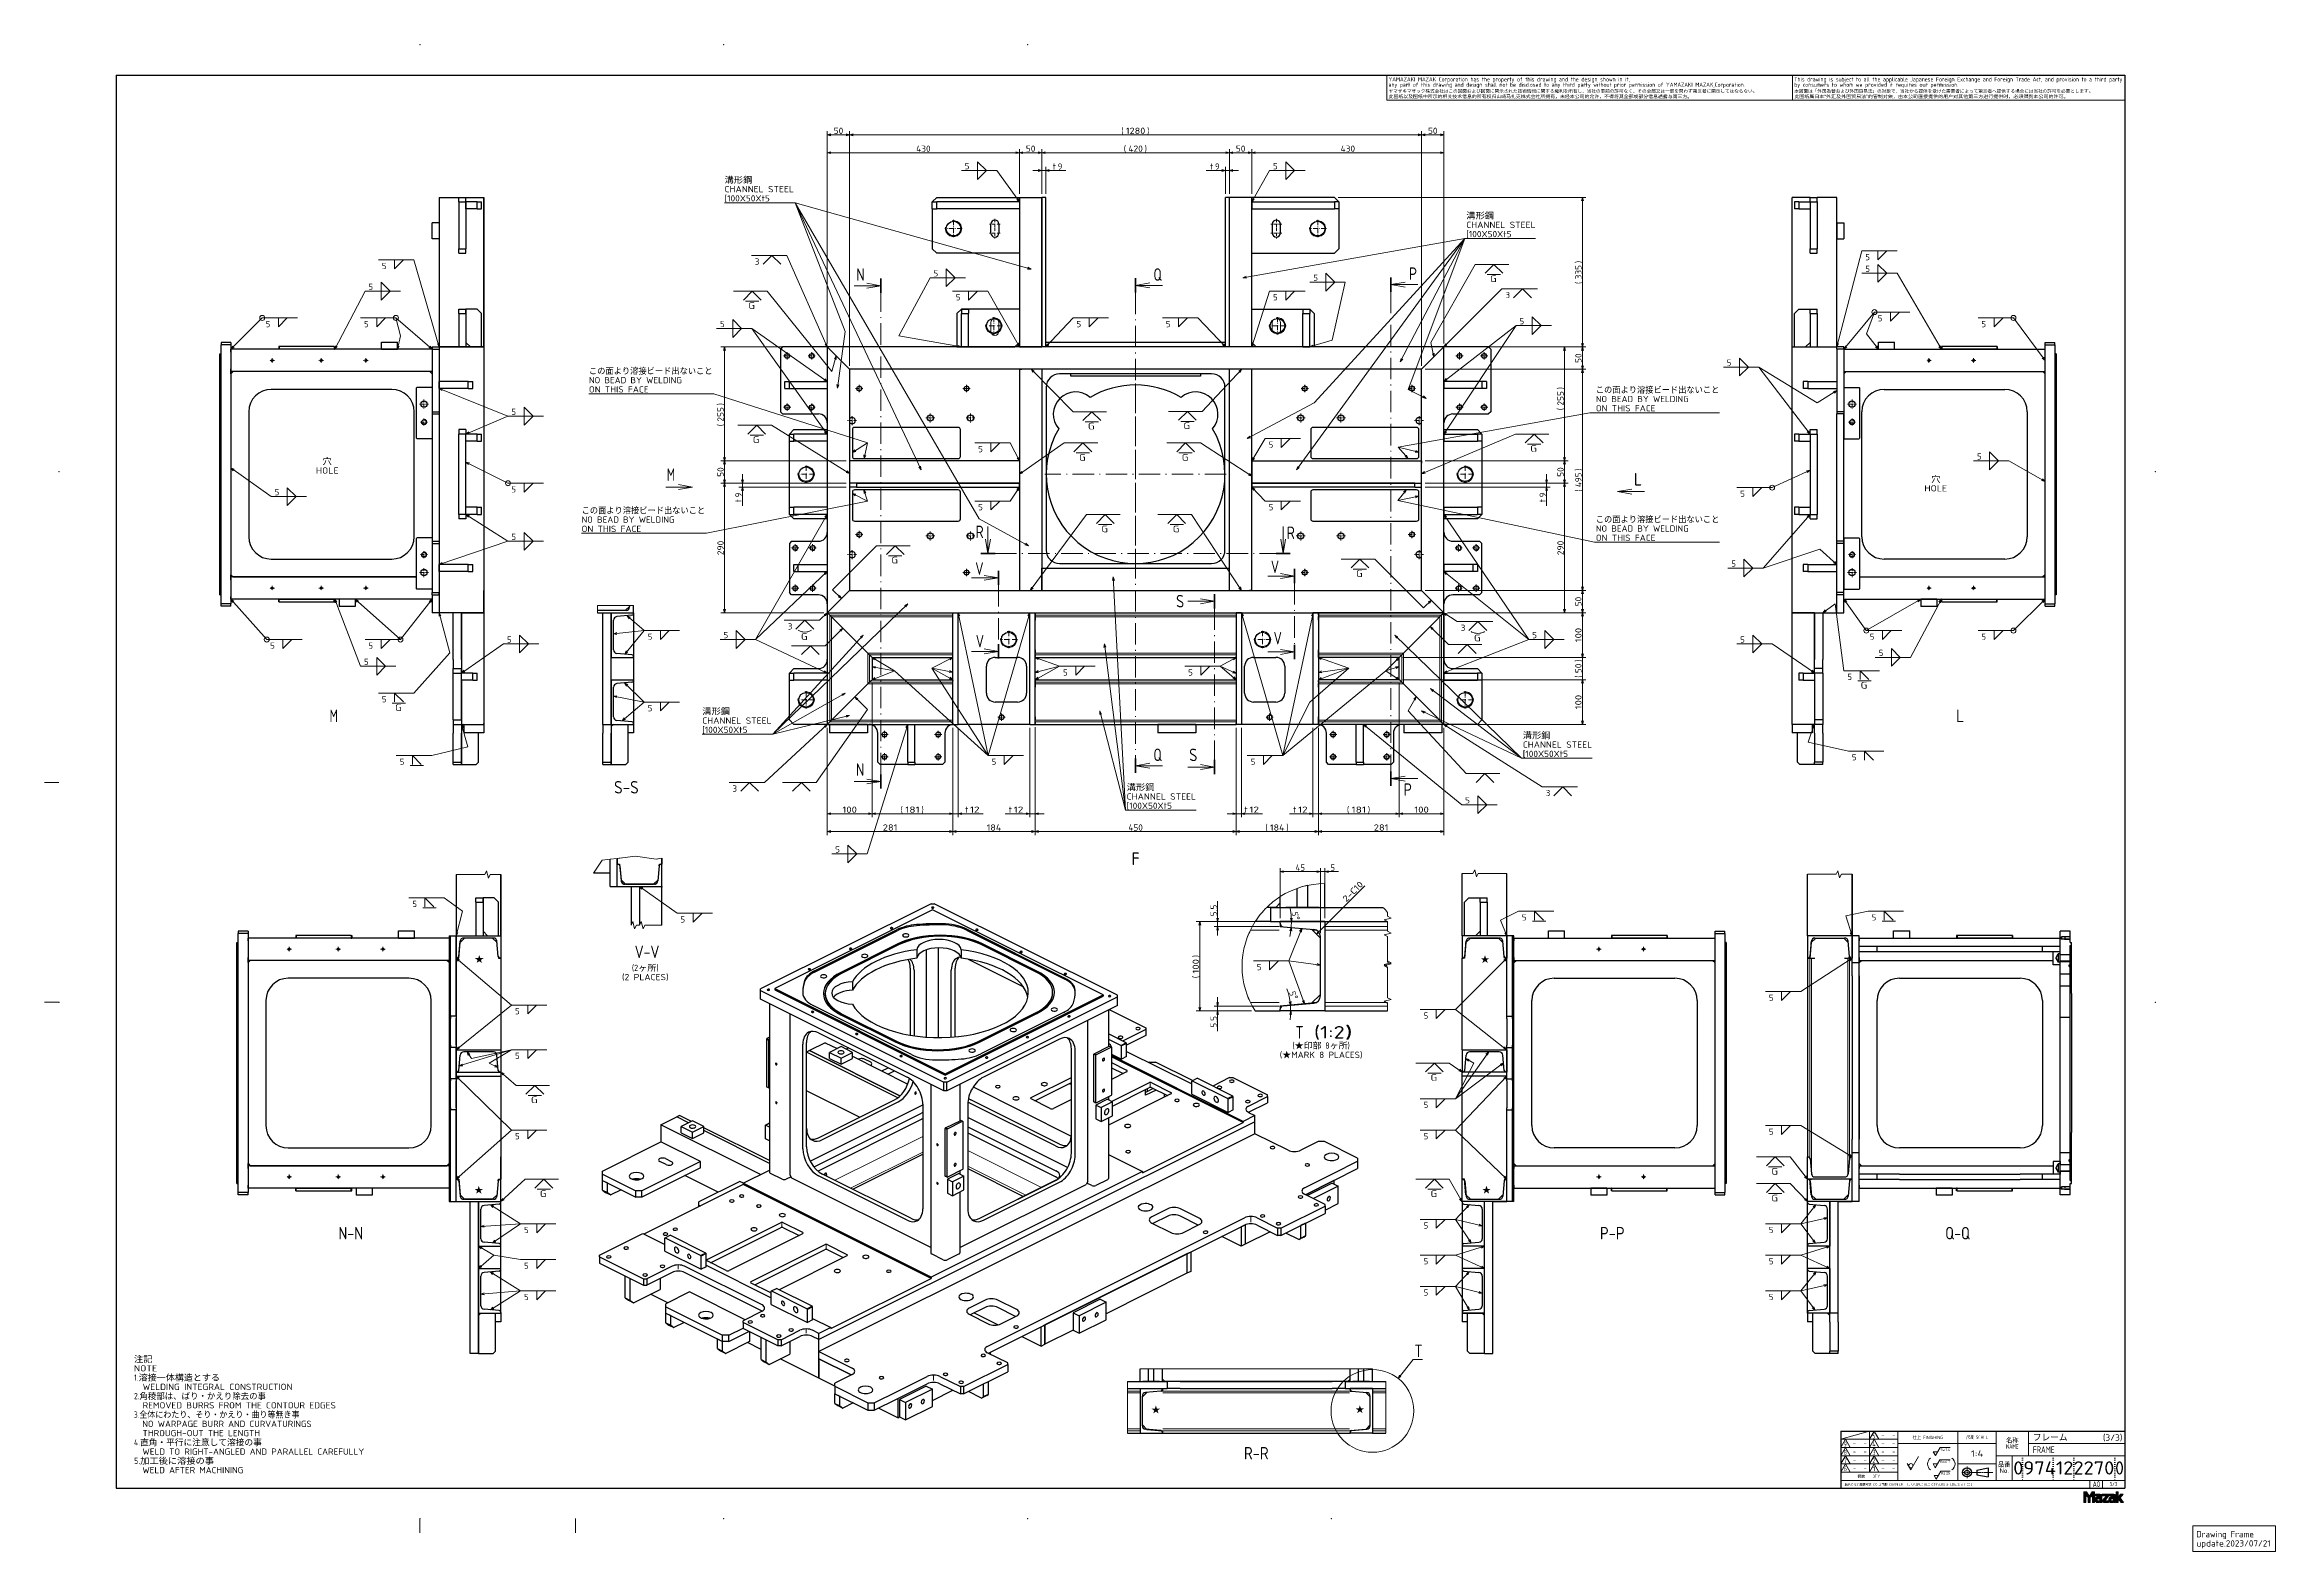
# Model space of a CAD drawing. Extents: x 0 to 1248, y -10 to 833.
import ezdxf
from ezdxf.enums import TextEntityAlignment as Align

# ---------------------------------------------------------------- set-up
doc = ezdxf.new("R2010")
doc.units = 0
doc.linetypes.add('DASHDOT', pattern=[18.5, 12, -3, 0.5, -3])
doc.linetypes.add('DOT', pattern=[3.5, 0.5, -3])
doc.layers.get('0').update_dxf_attribs({"lineweight": 13})
doc.layers.add('2', color=7, linetype='Continuous', lineweight=13)
doc.styles.get("Standard").update_dxf_attribs({"font": 'isocp.shx'})
doc.dimstyles.get("Standard").update_dxf_attribs({"dimtxt": 2.5, "dimasz": 2.5, "dimexe": 1.25, "dimexo": 0.625, "dimtad": 1, "dimcen": 2.5, "dimadec": 0, "dimazin": 0, "dimtfac": 1, "dimtmove": 0, "dimatfit": 0, "dimfxl": 1, "dimarcsym": 0})

msp = doc.modelspace()

# ---------------------------------------------------------------- texts
at = {"color": 7, "lineweight": 13}
for s, height, width, p, p2 in [('any part of this drawing and design shall not be disclosed to any third party without prior permission of YAMAZAKI MAZAK,Corporation.', 2.381, 0.777663, (752, 809.4722), (951.3572, 809.4722)), ('YAMAZAKI MAZAK Corporation has the property of this drawing and the design shown in it,', 2.381, 0.786253, (752, 812.4722), (887.0564, 812.4722)), ('This drawing is subject to all the applicable Japanese Foreign Exchange and Foreign Trade Act, and provision to a third party', 2.381, 0.763406, (979, 812.4722), (1162.5847, 812.4722)), ('by consumers to whom we provided it requires our permission.', 2.381, 0.767176, (979, 809.4722), (1070.8542, 809.4722)), ('此图纸以及图纸中所示的相关技术信息的所有权归山崎马扎克株式会社所拥有，未经本公司的允许，不得将其全部或部分信息透露与第三方。', 1.852, 1.731049, (752, 803.1448), (921.9128, 803.1448)), ('ヤマザキマザック株式会社はこの図面および図面に開示された技術情報に関する権利を所有し、当社の事前の許可なく、その全部又は一部を問わず第三者に開示してはならない。', 1.852, 1.627788, (752, 806.1448), (958.2891, 806.1448)), ('本図面は「外国為替および外国貿易法」の対象で、当社から提供を受けた需要者によって第三者へ提供する場合には当社の許可を必要とします。', 1.852, 1.625466, (979, 806.1448), (1146.2902, 806.1448)), ('此图纸属日本“外汇及外国贸易法”的管制对象，由本公司直接提供的用户对其他第三方进行提供时，必须得到本公司的许可。', 1.852, 1.73155, (979, 803.1448), (1132.4697, 803.1448)), ('5', 3.5, 0.913974, (514.8795, 763.3178), (517.4691, 763.3178)), ('5', 3.5, 0.913974, (687.3795, 763.3178), (689.9691, 763.3178)), ('溝形鋼', 3.5, 1.827949, (380.4545, 755.6386), (395.9921, 755.6386)), ('[100X50Xt5', 3.5, 0.830475, (380.4545, 745.2802), (405.784, 745.2802)), ('CHANNEL STEEL', 3.5, 0.923892, (380.4545, 750.4594), (419.258, 750.4594)), ('溝形鋼', 3.5, 1.827949, (795.4545, 735.6386), (810.9921, 735.6386)), ('[100X50Xt5', 3.5, 0.830475, (795.4545, 725.2802), (820.784, 725.2802)), ('CHANNEL STEEL', 3.5, 0.923892, (795.4545, 730.4594), (834.258, 730.4594)), ('3', 3.5, 0.913976, (397.3795, 709.9103), (399.9691, 709.9103)), ('5', 3.5, 0.913975, (1018.7339, 712.4103), (1021.3235, 712.4103)), ('5', 3.5, 0.913974, (181.2026, 695.8178), (183.7922, 695.8178)), ('5', 3.5, 0.913975, (188.7026, 707.4103), (191.2922, 707.4103)), ('N', 7, 0.765813, (454.2148, 700.8897), (458.8097, 700.8897)), ('5', 3.5, 0.913974, (497.3795, 703.3178), (499.9691, 703.3178)), ('Q', 7, 0.725506, (620.4544, 700.8901), (625.0493, 700.8901)), ('5', 3.5, 0.913974, (709.8795, 700.8178), (712.4691, 700.8178)), ('P', 7, 0.765813, (763.323, 701.3868), (767.9178, 701.3868)), ('G', 3.729, 1.166667, (808.7742, 700.1454), (812.5032, 700.1454)), ('5', 3.5, 0.913975, (1018.7339, 705.8178), (1021.3235, 705.8178)), ('G', 3.729, 1.166667, (393.7742, 685.1454), (397.5032, 685.1454)), ('5', 3.5, 0.913974, (509.8795, 689.9103), (512.4691, 689.9103)), ('5', 3.5, 0.913974, (687.3795, 689.9103), (689.9691, 689.9103)), ('3', 3.5, 0.913976, (817.3795, 691.1603), (819.9691, 691.1603)), ('5', 3.5, 0.913974, (123.7026, 674.9103), (126.2922, 674.9103)), ('5', 3.5, 0.913974, (178.7026, 674.9103), (181.2922, 674.9103)), ('5', 3.5, 0.913976, (377.9012, 674.9364), (380.4908, 674.9364)), ('5', 3.5, 0.913975, (577.3795, 674.9103), (579.9691, 674.9103)), ('5', 3.5, 0.913975, (627.3795, 674.9103), (629.9691, 674.9103)), ('5', 3.5, 0.913976, (825.2637, 676.5249), (827.8533, 676.5249)), ('5', 3.5, 0.913975, (1025.747, 678.1598), (1028.3366, 678.1598)), ('5', 3.5, 0.913974, (1083.7339, 674.9103), (1086.3235, 674.9103)), ('この面より溶接ビード出ないこと', 3.5, 1.553485, (304.5721, 648.7058), (373.7021, 648.7058)), ('5', 3.5, 0.913975, (941.2339, 653.3178), (943.8235, 653.3178)), ('NO BEAD BY WELDING', 3.5, 0.880915, (304.5721, 643.5266), (356.5461, 643.5266)), ('ON THIS FACE', 3.5, 0.886772, (304.5721, 638.3474), (337.9738, 638.3474)), ('この面より溶接ビード出ないこと', 3.5, 1.553485, (867.9545, 638.1386), (937.0846, 638.1386)), ('5', 3.5, 0.913975, (261.2026, 625.8178), (263.7922, 625.8178)), ('NO BEAD BY WELDING', 3.5, 0.880915, (867.9545, 632.9594), (919.9285, 632.9594)), ('ON THIS FACE', 3.5, 0.886772, (867.9545, 627.7802), (901.3563, 627.7802)), ('G', 3.729, 1.166667, (396.2742, 610.1454), (400.0032, 610.1454)), ('G', 3.729, 1.166667, (583.7742, 617.6454), (587.5032, 617.6454)), ('G', 3.729, 1.166667, (637.2222, 617.8551), (640.9512, 617.8551)), ('穴', 3.5, 2.071677, (155.5406, 598.1386), (160.7198, 598.1386)), ('5', 3.5, 0.913974, (522.3795, 604.9103), (524.9691, 604.9103)), ('G', 3.729, 1.166667, (578.7742, 600.1454), (582.5032, 600.1454)), ('G', 3.729, 1.166667, (636.2742, 600.1454), (640.0032, 600.1454)), ('5', 3.5, 0.913974, (684.8795, 607.4103), (687.4691, 607.4103)), ('G', 3.729, 1.166667, (831.2742, 605.1454), (835.0032, 605.1454)), ('5', 3.5, 0.913974, (1081.2339, 600.8178), (1083.8235, 600.8178)), ('HOLE', 3.5, 0.977323, (151.7776, 592.9594), (164.4828, 592.9594)), ('M', 7, 0.689232, (348.1491, 588.8822), (352.744, 588.8822)), ('L', 7, 0.86154, (889.247, 586.2966), (893.8419, 586.2966)), ('穴', 3.5, 2.071677, (1055.572, 588.1386), (1060.7511, 588.1386)), ('5', 3.5, 0.913974, (128.7026, 580.8178), (131.2922, 580.8178)), ('5', 3.5, 0.913975, (261.2026, 582.4103), (263.7922, 582.4103)), ('この面より溶接ビード出ないこと', 3.5, 1.553485, (300.4545, 570.6386), (369.5846, 570.6386)), ('5', 3.5, 0.913974, (522.3795, 572.4103), (524.9691, 572.4103)), ('5', 3.5, 0.913974, (684.8795, 572.4103), (687.4691, 572.4103)), ('5', 3.5, 0.913975, (948.7339, 579.9103), (951.3235, 579.9103)), ('HOLE', 3.5, 0.977323, (1051.8089, 582.9594), (1064.5141, 582.9594)), ('NO BEAD BY WELDING', 3.5, 0.880915, (300.4545, 565.4594), (352.4285, 565.4594)), ('ON THIS FACE', 3.5, 0.886772, (300.4545, 560.2802), (333.8563, 560.2802)), ('R', 7, 0.765812, (520.8303, 556.8169), (525.4252, 556.8169)), ('G', 3.729, 1.166667, (591.2742, 560.1454), (595.0032, 560.1454)), ('G', 3.729, 1.166667, (631.2742, 560.1454), (635.0032, 560.1454)), ('R', 7, 0.765812, (694.9756, 556.3464), (699.5705, 556.3464)), ('NO BEAD BY WELDING', 3.5, 0.880915, (867.9545, 560.4594), (919.9285, 560.4594)), ('この面より溶接ビード出ないこと', 3.5, 1.553485, (867.9545, 565.6386), (937.0846, 565.6386)), ('5', 3.5, 0.913975, (261.2026, 555.8178), (263.7922, 555.8178)), ('ON THIS FACE', 3.5, 0.886772, (867.9545, 555.2802), (901.3563, 555.2802)), ('G', 3.729, 1.166667, (473.7742, 542.6454), (477.5032, 542.6454)), ('V', 7, 0.81086, (520.7637, 536.2844), (525.3586, 536.2844)), ('V', 7, 0.81086, (686.1415, 537.3611), (690.7364, 537.3611)), ('G', 3.729, 1.166667, (733.7742, 535.1454), (737.5032, 535.1454)), ('5', 3.5, 0.913975, (943.7339, 540.8178), (946.3235, 540.8178)), ('S', 7, 0.81086, (633.0613, 518.0511), (637.6562, 518.0511)), ('5', 3.5, 0.913975, (258.7026, 498.3178), (261.2922, 498.3178)), ('5', 3.5, 0.913975, (337.4488, 499.9103), (340.0384, 499.9103)), ('5', 3.5, 0.913976, (379.8795, 500.8178), (382.4691, 500.8178)), ('3', 3.5, 0.913976, (415.7941, 505.6724), (418.3837, 505.6724)), ('G', 3.729, 1.166667, (423.2004, 499.8717), (426.9294, 499.8717)), ('V', 7, 0.81086, (521.0306, 495.6826), (525.6254, 495.6826)), ('V', 7, 0.81086, (687.691, 497.3319), (692.2858, 497.3319)), ('3', 3.5, 0.913976, (792.3795, 504.9103), (794.9691, 504.9103)), ('G', 3.729, 1.166667, (799.7858, 499.1096), (803.5148, 499.1096)), ('5', 3.5, 0.913976, (832.3795, 500.8178), (834.9691, 500.8178)), ('5', 3.5, 0.913975, (948.7339, 498.3178), (951.3235, 498.3178)), ('5', 3.5, 0.913975, (1021.2339, 499.9103), (1023.8235, 499.9103)), ('5', 3.5, 0.913974, (1083.7339, 499.9103), (1086.3235, 499.9103)), ('5', 3.5, 0.913974, (126.2026, 494.9103), (128.7922, 494.9103)), ('5', 3.5, 0.913974, (178.7026, 485.8178), (181.2922, 485.8178)), ('5', 3.5, 0.913974, (181.2026, 494.9103), (183.7922, 494.9103)), ('5', 3.5, 0.913975, (1026.2339, 490.8178), (1028.8235, 490.8178)), ('5', 3.5, 0.913975, (569.8795, 479.9103), (572.4691, 479.9103)), ('5', 3.5, 0.913975, (639.8795, 479.9103), (642.4691, 479.9103)), ('5', 3.5, 0.913975, (1008.7339, 477.4103), (1011.3235, 477.4103)), ('G', 3.729, 1.166666, (1016.1402, 472.6454), (1019.8692, 472.6454)), ('5', 3.5, 0.913975, (188.7026, 464.9103), (191.2922, 464.9103)), ('G', 3.729, 1.166666, (196.1088, 460.1454), (199.8378, 460.1454)), ('5', 3.5, 0.913975, (337.4488, 459.9103), (340.0384, 459.9103)), ('溝形鋼', 3.5, 1.827949, (367.9545, 458.1386), (383.4921, 458.1386)), ('M', 7, 0.689231, (159.4801, 453.8818), (164.075, 453.8818)), ('[100X50Xt5', 3.5, 0.830475, (367.9545, 447.7802), (393.284, 447.7802)), ('CHANNEL STEEL', 3.5, 0.923892, (367.9545, 452.9594), (406.758, 452.9594)), ('L', 7, 0.861538, (1069.5115, 453.8818), (1074.1064, 453.8818)), ('Q', 7, 0.725506, (620.4544, 432.0404), (625.0493, 432.0404)), ('S', 7, 0.81086, (640.436, 432.0011), (645.0308, 432.0011)), ('溝形鋼', 3.5, 1.827949, (827.0864, 444.6867), (842.6239, 444.6867)), ('[100X50Xt5', 3.5, 0.830475, (827.0864, 434.3283), (852.4158, 434.3283)), ('CHANNEL STEEL', 3.5, 0.923892, (827.0864, 439.5075), (865.8898, 439.5075)), ('5', 3.5, 0.913975, (198.7026, 429.9103), (201.2922, 429.9103)), ('N', 7, 0.765813, (454.0112, 423.7354), (458.6061, 423.7354)), ('5', 3.5, 0.913974, (529.8795, 429.9103), (532.4691, 429.9103)), ('5', 3.5, 0.913974, (674.8795, 429.9103), (677.4691, 429.9103)), ('5', 3.5, 0.913975, (1011.2339, 432.4103), (1013.8235, 432.4103)), ('S-S', 7, 0.65641, (318.6315, 413.8818), (332.4161, 413.8818)), ('3', 3.5, 0.913976, (384.8795, 414.9103), (387.4691, 414.9103)), ('溝形鋼', 3.5, 1.82795, (605.4545, 415.6386), (620.9921, 415.6386)), ('CHANNEL STEEL', 3.5, 0.923892, (605.4545, 410.4594), (644.258, 410.4594)), ('P', 7, 0.765813, (760.4545, 412.5895), (765.0494, 412.5895)), ('3', 3.5, 0.913976, (839.8795, 412.4103), (842.4691, 412.4103)), ('[100X50Xt5', 3.5, 0.830475, (605.4545, 405.2802), (630.784, 405.2802)), ('5', 3.5, 0.913976, (794.8795, 408.3178), (797.4691, 408.3178)), ('5', 3.5, 0.913976, (442.3795, 380.8178), (444.9691, 380.8178)), ('F', 7, 0.81086, (608.1571, 373.8818), (612.752, 373.8818)), ('5', 3.5, 0.913975, (205.7323, 350.3094), (208.3219, 350.3094)), ('5', 3.5, 0.913975, (355.7913, 341.6785), (358.3809, 341.6785)), ('5', 3.5, 0.913975, (826.5933, 342.8094), (829.1829, 342.8094)), ('5', 3.5, 0.913975, (1022.2827, 342.8094), (1024.8723, 342.8094)), ('V-V', 7, 0.677932, (330.1865, 321.751), (343.9711, 321.751)), ('★', 3.5, 2.071676, (240.6133, 319.3546), (245.7925, 319.3546)), ('(2 PLACES)', 3.5, 0.864465, (323.0539, 309.3796), (349.1319, 309.3796)), ('(2ヶ所)', 3.5, 1.121315, (328.6175, 314.5588), (343.5684, 314.5588)), ('5', 3.5, 0.913974, (678.2844, 314.9798), (680.874, 314.9798)), ('★', 3.5, 2.071677, (803.3703, 319.3357), (808.5495, 319.3357)), ('5', 3.5, 0.913975, (964.7827, 297.8094), (967.3723, 297.8094)), ('5', 3.5, 0.913975, (263.2323, 290.3094), (265.8219, 290.3094)), ('5', 3.5, 0.913975, (771.5933, 287.8094), (774.1829, 287.8094)), ('(★印部 8ヶ所)', 3.5, 1.241283, (698.2163, 271.0479), (730.2827, 271.0479)), ('T', 7, 0.918974, (699.8838, 276.7279), (704.4786, 276.7279)), (' (', 7, 0.861538, (704.4786, 276.7279), (713.6684, 276.7279)), ('1:2', 7, 0.87987, (713.6684, 276.7279), (727.453, 276.7279)), (')', 7, 1.378459, (727.453, 276.7279), (732.0479, 276.7279)), ('5', 3.5, 0.913975, (263.2323, 265.3094), (265.8219, 265.3094)), ('(★MARK 8 PLACES)', 3.5, 0.913599, (691.105, 265.8687), (737.394, 265.8687)), ('G', 3.729, 1.166667, (775.488, 253.0446), (779.217, 253.0446)), ('G', 3.729, 1.166667, (272.127, 240.5446), (275.856, 240.5446)), ('5', 3.5, 0.913975, (771.5933, 237.8094), (774.1829, 237.8094)), ('5', 3.5, 0.913975, (964.7827, 222.8094), (967.3723, 222.8094)), ('5', 3.5, 0.913975, (263.2323, 220.3094), (265.8219, 220.3094)), ('5', 3.5, 0.913975, (771.5933, 220.3094), (774.1829, 220.3094)), ('G', 3.729, 1.166667, (966.1774, 200.5446), (969.9064, 200.5446)), ('★', 3.5, 2.071676, (240.3519, 190.177), (245.531, 190.177)), ('G', 3.729, 1.166667, (277.127, 188.0446), (280.856, 188.0446)), ('G', 3.729, 1.166667, (775.488, 188.0446), (779.217, 188.0446)), ('★', 3.5, 2.071677, (804.1966, 190.2168), (809.3758, 190.2168)), ('G', 3.729, 1.166667, (966.1774, 185.5446), (969.9064, 185.5446)), ('N-N', 7, 0.626573, (164.415, 164.2809), (178.1996, 164.2809)), ('5', 3.5, 0.913975, (268.2323, 167.8094), (270.8219, 167.8094)), ('5', 3.5, 0.913975, (771.5933, 170.3094), (774.1829, 170.3094)), ('P-P', 7, 0.636213, (870.276, 164.2809), (884.0606, 164.2809)), ('5', 3.5, 0.913975, (964.7827, 167.8094), (967.3723, 167.8094)), ('Q-Q', 7, 0.617222, (1063.4654, 164.2809), (1077.25, 164.2809)), ('5', 3.5, 0.913975, (268.2323, 147.8094), (270.8219, 147.8094)), ('5', 3.5, 0.913975, (771.5933, 150.3094), (774.1829, 150.3094)), ('5', 3.5, 0.913975, (964.7827, 150.3094), (967.3723, 150.3094)), ('5', 3.5, 0.913975, (268.2323, 130.3095), (270.8219, 130.3095)), ('5', 3.5, 0.913975, (771.5933, 132.8095), (774.1829, 132.8095)), ('5', 3.5, 0.913975, (964.7827, 130.3095), (967.3723, 130.3095)), ('T', 7, 0.918974, (766.452, 98.3712), (771.0469, 98.3712)), ('1.溶接一体構造とする', 3.5, 1.527938, (50, 85.1907), (98.1301, 85.1907)), ('注記', 3.5, 1.883342, (50, 95.5491), (60.3584, 95.5491)), ('NOTE', 3.5, 1.01051, (50, 90.3699), (62.9682, 90.3699)), ('2.角稜部は、ばり・かえり除去の事', 3.5, 1.492205, (50, 74.8324), (123.8642, 74.8324)), ('  WELDING INTEGRAL CONSTRUCTION', 3.5, 0.906165, (50, 80.0116), (138.6532, 80.0116)), ('3.全体にわたり、そり・かえり・曲り等無き事', 3.5, 1.435946, (50, 64.474), (142.6185, 64.474)), ('  NO WARPAGE BURR AND CURVATURINGS ', 3.5, 0.861011, (50, 59.2948), (151.7428, 59.2948)), ('  REMOVED BURRS FROM THE CONTOUR EDGES', 3.5, 0.86774, (50, 69.6532), (162.9509, 69.6532)), ('★', 3.5, 2.071677, (619.2032, 67.1767), (624.3824, 67.1767)), ('★', 3.5, 2.071677, (733.3402, 67.3814), (738.5194, 67.3814)), ('4.直角・平行に注意して溶接の事', 3.5, 1.538442, (50, 48.9364), (121.5376, 48.9364)), ('  THROUGH-OUT THE LENGTH', 3.5, 0.871691, (50, 54.1156), (120.6069, 54.1156)), ('9', 2.645, 0.861539, (1006.7169, 48.3537), (1008.4531, 48.3537)), ('4', 2.645, 0.765785, (1022.7169, 48.3537), (1024.453, 48.3537)), ('5', 2.645, 0.810832, (1022.7169, 52.9537), (1024.453, 52.9537)), ('仕上 FINISHING', 1.852, 0.950663, (1045.24, 52.4864), (1062.2594, 52.4864)), ('尺度 SCALE', 1.852, 0.918976, (1075.1716, 52.6614), (1087.3284, 52.6614)), ('名称', 2.645, 1.670863, (1097.5276, 50.5159), (1104.4724, 50.5159)), ('フレーム', 3.704, 1.598221, (1112.5, 51.7211), (1131.9508, 51.7211)), ('(3/3)', 3.5, 0.762196, (1151.6722, 51.6324), (1162.597, 51.6324)), ('5.加工後に溶接の事', 3.5, 1.570936, (50, 38.578), (94.7717, 38.578)), ('  WELD TO RIGHT-ANGLED AND PARALLEL CAREFULLY', 3.5, 0.881407, (50, 43.7572), (178.8324, 43.7572)), ('R-R', 7, 0.636213, (671.0828, 41.0891), (684.8674, 41.0891)), ('7', 2.645, 0.81086, (1006.7169, 39.1537), (1008.4531, 39.1537)), ('8', 2.645, 0.81086, (1006.7169, 43.7537), (1008.4531, 43.7537)), ('3', 2.645, 0.810832, (1022.7169, 43.7537), (1024.453, 43.7537)), ('2', 2.645, 0.810832, (1022.7169, 39.1537), (1024.453, 39.1537)), ('Ra', 1.5, 0.95086, (1060.6119, 39.0348), (1063.057, 39.0348)), ('Ra', 1.5, 0.95086, (1060.6548, 45.7978), (1063.0999, 45.7978)), ('1.6', 1.5, 0.795478, (1063.5499, 45.7978), (1066.2205, 45.7978)), ('6.3', 1.5, 0.795478, (1063.5071, 39.0348), (1066.1776, 39.0348)), ('1:4', 3.5, 0.861542, (1077.8778, 42.6658), (1084.7701, 42.6658)), ('品番', 2.645, 1.670863, (1093.0276, 37.0159), (1099.9724, 37.0159)), ('NAME', 2.645, 0.680722, (1097.5276, 47.0435), (1104.4724, 47.0435)), ('0974122270', 7.4, 0.814854, (1101.5, 32.6513), (1158.0664, 32.6513)), ('FRAME', 3.704, 0.703298, (1112.5, 44.7527), (1124.6567, 44.7527)), ('0', 7.4, 0.810857, (1158.5713, 32.6513), (1163.4287, 32.6513)), ('  WELD AFTER MACHINING', 3.5, 0.873988, (50, 33.3988), (111.1792, 33.3988)), ('6', 2.645, 0.81086, (1006.7169, 34.5537), (1008.4531, 34.5537)), ('指示のない角稜部は C０.２面取 CHAMFER THE UNSPECIFIED CORNERS & EDGES AT C0.2', 1.35, 0.906703, (1007.1049, 26.4284), (1078.6243, 26.4284)), ('個数', 1.587, 1.670854, (1014.4061, 30.8981), (1018.573, 30.8981)), ('1', 2.645, 1.253103, (1022.7169, 34.5537), (1024.453, 34.5537)), ("QT'Y", 1.587, 0.848292, (1022.8176, 30.9799), (1026.9845, 30.9799)), ('Ra', 1.5, 0.95086, (1061.0977, 32.6262), (1063.5427, 32.6262)), ('25', 1.5, 0.83985, (1063.9928, 32.6262), (1066.2124, 32.6262)), ('No.', 2.645, 0.87987, (1093.8958, 33.5435), (1099.1044, 33.5435)), ('A0', 3.175, 0.787694, (1145.9263, 25.6965), (1150.0945, 25.6965)), ('3/3', 2.24, 0.700922, (1155.4062, 26.1728), (1159.8174, 26.1728)), ('Drawing Frame', 3.5, 0.81386, (1204, -2.4509), (1236.1475, -2.4509)), ('update.2023/07/21', 3.5, 0.801703, (1204, -7.6301), (1245.5549, -7.6301))]:
    msp.add_text(s, height=height, dxfattribs=dict(at, width=width)).set_placement(p, p2, align=Align.FIT)
at = {"color": 7, "lineweight": 13, "width": 0.796021}
msp.add_text('2-C10', height=3.5, rotation=45, dxfattribs=at).set_placement((728.3761, 352.925), (738.1325, 362.6814), align=Align.FIT)
at = {"layer": '2', "color": 7, "lineweight": 13, "width": 0.626574}
for p, p2 in [((1011.7638, 48.8159), (1013.5, 48.8159)), ((1017.7638, 48.8159), (1019.5, 48.8159)), ((1027.7638, 53.4159), (1029.5, 53.4159)), ((1027.7638, 48.8159), (1029.5, 48.8159)), ((1033.7638, 53.4159), (1035.5, 53.4159)), ((1033.7638, 48.8159), (1035.5, 48.8159)), ((1011.7638, 44.2159), (1013.5, 44.2159)), ((1011.7638, 39.6159), (1013.5, 39.6159)), ((1017.7638, 44.2159), (1019.5, 44.2159)), ((1017.7638, 39.6159), (1019.5, 39.6159)), ((1027.7638, 44.2159), (1029.5, 44.2159)), ((1027.7638, 39.6159), (1029.5, 39.6159)), ((1033.7638, 44.2159), (1035.5, 44.2159)), ((1033.7638, 39.6159), (1035.5, 39.6159)), ((1011.7638, 35.0159), (1013.5, 35.0159)), ((1017.7638, 35.0159), (1019.5, 35.0159)), ((1027.7638, 35.0159), (1029.5, 35.0159)), ((1033.7638, 35.0159), (1035.5, 35.0159))]:
    msp.add_text('-', height=2.645, dxfattribs=at).set_placement(p, p2, align=Align.FIT)

# ---------------------------------------------------------------- blocks, each defined once
blk = doc.blocks.new('*D1')
at = {"color": 7, "lineweight": 13}
for p, q in [((437.954529, 665.839461), (437.954529, 774.589461)), ((545.454529, 749.589461), (545.454529, 774.589461)), ((437.954529, 772.589461), (545.454529, 772.589461))]:
    blk.add_line(p, q, dxfattribs=at)
for points in [[(439.886383, 773.1071), (437.954529, 772.589461), (439.886383, 772.071822)], [(543.522675, 772.071822), (545.454529, 772.589461), (543.522675, 773.1071)]]:
    blk.add_lwpolyline(points, dxfattribs=at)
at = {"color": 7, "lineweight": 13, "width": 0.854609}
blk.add_text('430', height=3.5, dxfattribs=at).set_placement((487.645134, 773.089461), (495.763924, 773.089461), align=Align.FIT)
blk = doc.blocks.new('*D2')
at = {"color": 7, "lineweight": 13}
for p, q in [((545.454529, 749.589461), (545.454529, 774.589461)), ((557.954529, 749.589461), (557.954529, 774.589461)), ((545.454529, 772.589461), (557.954529, 772.589461))]:
    blk.add_line(p, q, dxfattribs=at)
for points in [[(547.386379, 773.1071), (545.454529, 772.589461), (547.386379, 772.071822)], [(556.022678, 772.071822), (557.954529, 772.589461), (556.022678, 773.1071)]]:
    blk.add_lwpolyline(points, dxfattribs=at)
at = {"color": 7, "lineweight": 13, "width": 0.868247}
blk.add_text('50', height=3.5, dxfattribs=at).set_placement((549.027435, 773.089461), (554.381622, 773.089461), align=Align.FIT)
blk = doc.blocks.new('*D3')
at = {"color": 7, "lineweight": 13}
for p, q in [((557.954529, 749.589461), (557.954529, 774.589461)), ((662.954529, 749.589461), (662.954529, 774.589461)), ((557.954529, 772.589461), (662.954529, 772.589461))]:
    blk.add_line(p, q, dxfattribs=at)
for points in [[(559.886379, 773.1071), (557.954529, 772.589461), (559.886379, 772.071822)], [(661.022678, 772.071822), (662.954529, 772.589461), (661.022678, 773.1071)]]:
    blk.add_lwpolyline(points, dxfattribs=at)
for s, p in [('(', (603.817101, 773.089461)), (')', (615.513922, 773.089461))]:
    blk.add_text(s, height=3.5, dxfattribs=at).set_placement(p)
at = {"color": 7, "lineweight": 13, "width": 0.854609}
blk.add_text('420', height=3.5, dxfattribs=at).set_placement((606.395136, 773.089461), (614.513922, 773.089461), align=Align.FIT)
blk = doc.blocks.new('*D4')
at = {"color": 7, "lineweight": 13}
for p, q in [((662.954529, 749.589461), (662.954529, 774.589461)), ((675.454529, 749.589461), (675.454529, 774.589461)), ((662.954529, 772.589461), (675.454529, 772.589461))]:
    blk.add_line(p, q, dxfattribs=at)
for points in [[(664.886379, 773.1071), (662.954529, 772.589461), (664.886379, 772.071822)], [(673.522678, 772.071822), (675.454529, 772.589461), (673.522678, 773.1071)]]:
    blk.add_lwpolyline(points, dxfattribs=at)
at = {"color": 7, "lineweight": 13, "width": 0.868247}
blk.add_text('50', height=3.5, dxfattribs=at).set_placement((666.527435, 773.089461), (671.881622, 773.089461), align=Align.FIT)
blk = doc.blocks.new('*D5')
at = {"color": 7, "lineweight": 13}
for p, q in [((675.454529, 749.589461), (675.454529, 774.589461)), ((782.954529, 665.839461), (782.954529, 774.589461)), ((675.454529, 772.589461), (782.954529, 772.589461))]:
    blk.add_line(p, q, dxfattribs=at)
for points in [[(677.386383, 773.1071), (675.454529, 772.589461), (677.386383, 772.071822)], [(781.022675, 772.071822), (782.954529, 772.589461), (781.022675, 773.1071)]]:
    blk.add_lwpolyline(points, dxfattribs=at)
at = {"color": 7, "lineweight": 13, "width": 0.854609}
blk.add_text('430', height=3.5, dxfattribs=at).set_placement((725.145134, 773.089461), (733.263924, 773.089461), align=Align.FIT)
blk = doc.blocks.new('*D6')
at = {"color": 7, "lineweight": 13}
for p, q in [((552.954529, 762.589461), (571.452511, 762.589461)), ((557.954529, 749.589461), (557.954529, 764.589461)), ((560.204529, 749.589461), (560.204529, 764.589461))]:
    blk.add_line(p, q, dxfattribs=at)
for points in [[(556.022678, 762.071822), (557.954529, 762.589461), (556.022678, 763.1071)], [(562.136379, 763.1071), (560.204529, 762.589461), (562.136379, 762.071822)]]:
    blk.add_lwpolyline(points, dxfattribs=at)
for s, width, p, p2 in [('t', 1.092485, (564.042107, 763.089461), (565.862915, 763.089461)), ('9', 0.971097, (566.862919, 763.089461), (569.452511, 763.089461))]:
    blk.add_text(s, height=3.5, dxfattribs=dict(at, width=width)).set_placement(p, p2, align=Align.FIT)
blk = doc.blocks.new('*D7')
at = {"color": 7, "lineweight": 13}
for p, q in [((650.020561, 762.589461), (667.954529, 762.589461)), ((660.704529, 749.589461), (660.704529, 764.589461)), ((662.954529, 749.589461), (662.954529, 764.589461))]:
    blk.add_line(p, q, dxfattribs=at)
for points in [[(658.772678, 762.071822), (660.704529, 762.589461), (658.772678, 763.1071)], [(664.886379, 763.1071), (662.954529, 762.589461), (664.886379, 762.071822)]]:
    blk.add_lwpolyline(points, dxfattribs=at)
for s, width, p, p2 in [('t', 1.092485, (652.020561, 763.089461), (653.84137, 763.089461)), ('9', 0.971097, (654.841373, 763.089461), (657.430965, 763.089461))]:
    blk.add_text(s, height=3.5, dxfattribs=dict(at, width=width)).set_placement(p, p2, align=Align.FIT)
blk = doc.blocks.new('*D8')
at = {"color": 7, "lineweight": 13}
for p, q in [((723.704529, 747.589461), (862.454529, 747.589461)), ((860.454529, 663.839461), (860.454529, 747.589461)), ((809.954529, 663.839461), (862.454529, 663.839461))]:
    blk.add_line(p, q, dxfattribs=at)
for points in [[(860.972168, 745.657607), (860.454529, 747.589461), (859.93689, 745.657607)], [(859.93689, 665.771316), (860.454529, 663.839461), (860.972168, 665.771316)]]:
    blk.add_lwpolyline(points, dxfattribs=at)
for s, p in [(')', (859.954529, 710.773856)), ('(', (859.954529, 699.077033))]:
    blk.add_text(s, height=3.5, rotation=90.000003, dxfattribs=at).set_placement(p)
at = {"color": 7, "lineweight": 13, "width": 0.854609}
blk.add_text('335', height=3.5, rotation=90, dxfattribs=at).set_placement((859.954529, 701.655066), (859.954529, 709.773856), align=Align.FIT)
blk = doc.blocks.new('*D9')
at = {"color": 7, "lineweight": 13}
for p, q in [((809.954529, 663.839461), (862.454529, 663.839461)), ((860.454529, 651.339461), (860.454529, 663.839461)), ((772.454529, 651.339461), (862.454529, 651.339461))]:
    blk.add_line(p, q, dxfattribs=at)
for points in [[(860.972168, 661.907607), (860.454529, 663.839461), (859.93689, 661.907607)], [(859.93689, 653.271312), (860.454529, 651.339461), (860.972168, 653.271312)]]:
    blk.add_lwpolyline(points, dxfattribs=at)
at = {"color": 7, "lineweight": 13, "width": 0.868247}
blk.add_text('50', height=3.5, rotation=90, dxfattribs=at).set_placement((859.954529, 654.912368), (859.954529, 660.266555), align=Align.FIT)
blk = doc.blocks.new('*D10')
at = {"color": 7, "lineweight": 13}
for p, q in [((772.454529, 651.339461), (862.454529, 651.339461)), ((860.454529, 527.589461), (860.454529, 651.339461)), ((772.454529, 527.589461), (862.454529, 527.589461))]:
    blk.add_line(p, q, dxfattribs=at)
for points in [[(860.972168, 649.407611), (860.454529, 651.339461), (859.93689, 649.407611)], [(859.93689, 529.521312), (860.454529, 527.589461), (860.972168, 529.521312)]]:
    blk.add_lwpolyline(points, dxfattribs=at)
for s, p in [(')', (859.954529, 594.523854)), ('(', (859.954529, 582.827033))]:
    blk.add_text(s, height=3.5, rotation=90.000003, dxfattribs=at).set_placement(p)
at = {"color": 7, "lineweight": 13, "width": 0.854609}
blk.add_text('495', height=3.5, rotation=90, dxfattribs=at).set_placement((859.954529, 585.405068), (859.954529, 593.523854), align=Align.FIT)
blk = doc.blocks.new('*D11')
at = {"color": 7, "lineweight": 13}
for p, q in [((772.454529, 527.589461), (862.454529, 527.589461)), ((860.454529, 515.089461), (860.454529, 527.589461)), ((784.954529, 515.089461), (862.454529, 515.089461))]:
    blk.add_line(p, q, dxfattribs=at)
for points in [[(860.972168, 525.657607), (860.454529, 527.589461), (859.93689, 525.657607)], [(859.93689, 517.021316), (860.454529, 515.089461), (860.972168, 517.021316)]]:
    blk.add_lwpolyline(points, dxfattribs=at)
at = {"color": 7, "lineweight": 13, "width": 0.868247}
blk.add_text('50', height=3.5, rotation=90, dxfattribs=at).set_placement((859.954529, 518.662368), (859.954529, 524.016555), align=Align.FIT)
blk = doc.blocks.new('*D12')
at = {"color": 7, "lineweight": 13}
for p, q in [((784.954529, 515.089461), (862.454529, 515.089461)), ((860.454529, 490.089461), (860.454529, 515.089461)), ((759.954529, 490.089461), (862.454529, 490.089461))]:
    blk.add_line(p, q, dxfattribs=at)
for points in [[(860.972168, 513.157607), (860.454529, 515.089461), (859.93689, 513.157607)], [(859.93689, 492.021316), (860.454529, 490.089461), (860.972168, 492.021316)]]:
    blk.add_lwpolyline(points, dxfattribs=at)
at = {"color": 7, "lineweight": 13, "width": 0.854609}
blk.add_text('100', height=3.5, rotation=90, dxfattribs=at).set_placement((859.954529, 498.530066), (859.954529, 506.648856), align=Align.FIT)
blk = doc.blocks.new('*D13')
at = {"color": 7, "lineweight": 13}
for p, q in [((759.954529, 490.089461), (862.454529, 490.089461)), ((860.454529, 472.589461), (860.454529, 495.089461)), ((759.954529, 477.589461), (862.454529, 477.589461))]:
    blk.add_line(p, q, dxfattribs=at)
for points in [[(859.93689, 492.021316), (860.454529, 490.089461), (860.972168, 492.021316)], [(860.972168, 475.657607), (860.454529, 477.589461), (859.93689, 475.657607)]]:
    blk.add_lwpolyline(points, dxfattribs=at)
for s, p in [(')', (859.954529, 487.620254)), ('(', (859.954529, 478.688033))]:
    blk.add_text(s, height=3.5, rotation=90.000003, dxfattribs=at).set_placement(p)
at = {"color": 7, "lineweight": 13, "width": 0.868247}
blk.add_text('50', height=3.5, rotation=90, dxfattribs=at).set_placement((859.954529, 481.266067), (859.954529, 486.620254), align=Align.FIT)
blk = doc.blocks.new('*D14')
at = {"color": 7, "lineweight": 13}
for p, q in [((759.954529, 477.589461), (862.454529, 477.589461)), ((860.454529, 452.589461), (860.454529, 477.589461)), ((784.954529, 452.589461), (862.454529, 452.589461))]:
    blk.add_line(p, q, dxfattribs=at)
for points in [[(860.972168, 475.657607), (860.454529, 477.589461), (859.93689, 475.657607)], [(859.93689, 454.521316), (860.454529, 452.589461), (860.972168, 454.521316)]]:
    blk.add_lwpolyline(points, dxfattribs=at)
at = {"color": 7, "lineweight": 13, "width": 0.854609}
blk.add_text('100', height=3.5, rotation=90, dxfattribs=at).set_placement((859.954529, 461.030074), (859.954529, 469.148856), align=Align.FIT)
blk = doc.blocks.new('*D15')
at = {"color": 7, "lineweight": 13}
for p, q in [((437.954529, 665.839461), (437.954529, 784.589461)), ((437.954529, 782.589461), (450.454529, 782.589461)), ((450.454529, 653.339461), (450.454529, 784.589461))]:
    blk.add_line(p, q, dxfattribs=at)
for points in [[(439.886383, 783.1071), (437.954529, 782.589461), (439.886383, 782.071822)], [(448.522675, 782.071822), (450.454529, 782.589461), (448.522675, 783.1071)]]:
    blk.add_lwpolyline(points, dxfattribs=at)
at = {"color": 7, "lineweight": 13, "width": 0.868247}
blk.add_text('50', height=3.5, dxfattribs=at).set_placement((441.527435, 783.089461), (446.881622, 783.089461), align=Align.FIT)
blk = doc.blocks.new('*D16')
at = {"color": 7, "lineweight": 13}
for p, q in [((450.454529, 653.339461), (450.454529, 784.589461)), ((450.454529, 782.589461), (770.454529, 782.589461)), ((770.454529, 653.339461), (770.454529, 784.589461))]:
    blk.add_line(p, q, dxfattribs=at)
for points in [[(452.386383, 783.1071), (450.454529, 782.589461), (452.386383, 782.071822)], [(768.522675, 782.071822), (770.454529, 782.589461), (768.522675, 783.1071)]]:
    blk.add_lwpolyline(points, dxfattribs=at)
for s, p in [('(', (602.434804, 783.089461)), (')', (616.896219, 783.089461))]:
    blk.add_text(s, height=3.5, dxfattribs=at).set_placement(p)
at = {"color": 7, "lineweight": 13, "width": 0.848056}
blk.add_text('1280', height=3.5, dxfattribs=at).set_placement((605.012838, 783.089461), (615.896219, 783.089461), align=Align.FIT)
blk = doc.blocks.new('*D17')
at = {"color": 7, "lineweight": 13}
for p, q in [((770.454529, 653.339461), (770.454529, 784.589461)), ((770.454529, 782.589461), (782.954529, 782.589461)), ((782.954529, 665.839461), (782.954529, 784.589461))]:
    blk.add_line(p, q, dxfattribs=at)
for points in [[(772.386383, 783.1071), (770.454529, 782.589461), (772.386383, 782.071822)], [(781.022675, 782.071822), (782.954529, 782.589461), (781.022675, 783.1071)]]:
    blk.add_lwpolyline(points, dxfattribs=at)
at = {"color": 7, "lineweight": 13, "width": 0.868247}
blk.add_text('50', height=3.5, dxfattribs=at).set_placement((774.027435, 783.089461), (779.381622, 783.089461), align=Align.FIT)
blk = doc.blocks.new('*D18')
at = {"color": 7, "lineweight": 13}
for p, q in [((784.954529, 663.839461), (852.454529, 663.839461)), ((850.454529, 600.089461), (850.454529, 663.839461)), ((772.454529, 600.089461), (852.454529, 600.089461))]:
    blk.add_line(p, q, dxfattribs=at)
for points in [[(850.972168, 661.907607), (850.454529, 663.839461), (849.93689, 661.907607)], [(849.93689, 602.021313), (850.454529, 600.089461), (850.972168, 602.021313)]]:
    blk.add_lwpolyline(points, dxfattribs=at)
for s, p in [(')', (849.954529, 640.130179)), ('(', (849.954529, 628.433356))]:
    blk.add_text(s, height=3.5, rotation=90.000003, dxfattribs=at).set_placement(p)
at = {"color": 7, "lineweight": 13, "width": 0.854609}
blk.add_text('255', height=3.5, rotation=90, dxfattribs=at).set_placement((849.954529, 631.01139), (849.954529, 639.130179), align=Align.FIT)
blk = doc.blocks.new('*D19')
at = {"color": 7, "lineweight": 13}
for p, q in [((772.454529, 600.089461), (852.454529, 600.089461)), ((850.454529, 587.589461), (850.454529, 600.089461)), ((772.454529, 587.589461), (852.454529, 587.589461))]:
    blk.add_line(p, q, dxfattribs=at)
for points in [[(850.972168, 598.157609), (850.454529, 600.089461), (849.93689, 598.157609)], [(849.93689, 589.521313), (850.454529, 587.589461), (850.972168, 589.521313)]]:
    blk.add_lwpolyline(points, dxfattribs=at)
at = {"color": 7, "lineweight": 13, "width": 0.868247}
blk.add_text('50', height=3.5, rotation=90, dxfattribs=at).set_placement((849.954529, 591.162366), (849.954529, 596.516557), align=Align.FIT)
blk = doc.blocks.new('*D20')
at = {"color": 7, "lineweight": 13}
for p, q in [((772.454529, 587.589461), (852.454529, 587.589461)), ((850.454529, 515.089461), (850.454529, 587.589461)), ((784.954529, 515.089461), (852.454529, 515.089461))]:
    blk.add_line(p, q, dxfattribs=at)
for points in [[(850.972168, 585.657609), (850.454529, 587.589461), (849.93689, 585.657609)], [(849.93689, 517.021316), (850.454529, 515.089461), (850.972168, 517.021316)]]:
    blk.add_lwpolyline(points, dxfattribs=at)
at = {"color": 7, "lineweight": 13, "width": 0.854609}
blk.add_text('290', height=3.5, rotation=90, dxfattribs=at).set_placement((849.954529, 547.280066), (849.954529, 555.398856), align=Align.FIT)
blk = doc.blocks.new('*D21')
at = {"color": 7, "lineweight": 13}
for p, q in [((772.454529, 587.589461), (842.454529, 587.589461)), ((840.454529, 574.885598), (840.454529, 592.589461)), ((772.454529, 585.339461), (842.454529, 585.339461))]:
    blk.add_line(p, q, dxfattribs=at)
for points in [[(839.93689, 589.521313), (840.454529, 587.589461), (840.972168, 589.521313)], [(840.972168, 583.40761), (840.454529, 585.339461), (839.93689, 583.40761)]]:
    blk.add_lwpolyline(points, dxfattribs=at)
for s, width, p, p2 in [('t', 1.092485, (839.954529, 576.885598), (839.954529, 578.706407)), ('9', 0.971098, (839.954529, 579.706407), (839.954529, 582.296002))]:
    blk.add_text(s, height=3.5, rotation=90, dxfattribs=dict(at, width=width)).set_placement(p, p2, align=Align.FIT)
blk = doc.blocks.new('*D22')
at = {"color": 7, "lineweight": 13}
for p, q in [((435.954529, 663.839461), (378.454529, 663.839461)), ((380.454529, 600.089461), (380.454529, 663.839461)), ((448.454529, 600.089461), (378.454529, 600.089461))]:
    blk.add_line(p, q, dxfattribs=at)
for points in [[(380.972168, 661.907607), (380.454529, 663.839461), (379.93689, 661.907607)], [(379.93689, 602.021313), (380.454529, 600.089461), (380.972168, 602.021313)]]:
    blk.add_lwpolyline(points, dxfattribs=at)
for s, p in [(')', (379.954529, 631.162284)), ('(', (379.954529, 619.465463))]:
    blk.add_text(s, height=3.5, rotation=90.000003, dxfattribs=at).set_placement(p)
at = {"color": 7, "lineweight": 13, "width": 0.854609}
blk.add_text('255', height=3.5, rotation=90, dxfattribs=at).set_placement((379.954529, 622.043496), (379.954529, 630.162284), align=Align.FIT)
blk = doc.blocks.new('*D23')
at = {"color": 7, "lineweight": 13}
for p, q in [((448.454529, 600.089461), (378.454529, 600.089461)), ((380.454529, 587.589461), (380.454529, 600.089461)), ((448.454529, 587.589461), (378.454529, 587.589461))]:
    blk.add_line(p, q, dxfattribs=at)
for points in [[(380.972168, 598.157609), (380.454529, 600.089461), (379.93689, 598.157609)], [(379.93689, 589.521313), (380.454529, 587.589461), (380.972168, 589.521313)]]:
    blk.add_lwpolyline(points, dxfattribs=at)
at = {"color": 7, "lineweight": 13, "width": 0.868247}
blk.add_text('50', height=3.5, rotation=90, dxfattribs=at).set_placement((379.954529, 591.162366), (379.954529, 596.516557), align=Align.FIT)
blk = doc.blocks.new('*D24')
at = {"color": 7, "lineweight": 13}
for p, q in [((448.454529, 587.589461), (378.454529, 587.589461)), ((380.454529, 515.089461), (380.454529, 587.589461)), ((435.954529, 515.089461), (378.454529, 515.089461))]:
    blk.add_line(p, q, dxfattribs=at)
for points in [[(380.972168, 585.657609), (380.454529, 587.589461), (379.93689, 585.657609)], [(379.93689, 517.021316), (380.454529, 515.089461), (380.972168, 517.021316)]]:
    blk.add_lwpolyline(points, dxfattribs=at)
at = {"color": 7, "lineweight": 13, "width": 0.854609}
blk.add_text('290', height=3.5, rotation=90, dxfattribs=at).set_placement((379.954529, 547.280066), (379.954529, 555.398856), align=Align.FIT)
blk = doc.blocks.new('*D25')
at = {"color": 7, "lineweight": 13}
for p, q in [((448.454529, 587.589461), (388.454529, 587.589461)), ((390.454529, 574.871303), (390.454529, 592.589461)), ((448.454529, 585.339461), (388.454529, 585.339461))]:
    blk.add_line(p, q, dxfattribs=at)
for points in [[(389.93689, 589.521313), (390.454529, 587.589461), (390.972168, 589.521313)], [(390.972168, 583.40761), (390.454529, 585.339461), (389.93689, 583.40761)]]:
    blk.add_lwpolyline(points, dxfattribs=at)
for s, width, p, p2 in [('t', 1.092485, (389.954529, 576.871304), (389.954529, 578.692112)), ('9', 0.971098, (389.954529, 579.692113), (389.954529, 582.281709))]:
    blk.add_text(s, height=3.5, rotation=90, dxfattribs=dict(at, width=width)).set_placement(p, p2, align=Align.FIT)
blk = doc.blocks.new('*D26')
at = {"color": 7, "lineweight": 13}
for p, q in [((437.954529, 450.589461), (437.954529, 390.589461)), ((508.204529, 450.589461), (508.204529, 390.589461)), ((437.954529, 392.589461), (508.204529, 392.589461))]:
    blk.add_line(p, q, dxfattribs=at)
for points in [[(439.886383, 393.1071), (437.954529, 392.589461), (439.886383, 392.071822)], [(506.272675, 392.071822), (508.204529, 392.589461), (506.272675, 393.1071)]]:
    blk.add_lwpolyline(points, dxfattribs=at)
at = {"color": 7, "lineweight": 13, "width": 0.95515}
blk.add_text('281', height=3.5, dxfattribs=at).set_placement((469.020142, 393.089461), (477.138916, 393.089461), align=Align.FIT)
blk = doc.blocks.new('*D27')
at = {"color": 7, "lineweight": 13}
for p, q in [((508.204529, 450.589461), (508.204529, 390.589461)), ((554.204529, 450.589461), (554.204529, 390.589461)), ((508.204529, 392.589461), (554.204529, 392.589461))]:
    blk.add_line(p, q, dxfattribs=at)
for points in [[(510.136383, 393.1071), (508.204529, 392.589461), (510.136383, 392.071822)], [(552.272678, 392.071822), (554.204529, 392.589461), (552.272678, 393.1071)]]:
    blk.add_lwpolyline(points, dxfattribs=at)
at = {"color": 7, "lineweight": 13, "width": 0.839875}
blk.add_text('184', height=3.5, dxfattribs=at).set_placement((527.145134, 393.089461), (535.263924, 393.089461), align=Align.FIT)
blk = doc.blocks.new('*D28')
at = {"color": 7, "lineweight": 13}
for p, q in [((554.204529, 450.589461), (554.204529, 390.589461)), ((666.704529, 450.589461), (666.704529, 390.589461)), ((554.204529, 392.589461), (666.704529, 392.589461))]:
    blk.add_line(p, q, dxfattribs=at)
for points in [[(556.136379, 393.1071), (554.204529, 392.589461), (556.136379, 392.071822)], [(664.772678, 392.071822), (666.704529, 392.589461), (664.772678, 393.1071)]]:
    blk.add_lwpolyline(points, dxfattribs=at)
at = {"color": 7, "lineweight": 13, "width": 0.854609}
blk.add_text('450', height=3.5, dxfattribs=at).set_placement((606.395136, 393.089461), (614.513922, 393.089461), align=Align.FIT)
blk = doc.blocks.new('*D29')
at = {"color": 7, "lineweight": 13}
for p, q in [((666.704529, 450.589461), (666.704529, 390.589461)), ((712.704529, 450.589461), (712.704529, 390.589461)), ((666.704529, 392.589461), (712.704529, 392.589461))]:
    blk.add_line(p, q, dxfattribs=at)
for points in [[(668.636379, 393.1071), (666.704529, 392.589461), (668.636379, 392.071822)], [(710.772675, 392.071822), (712.704529, 392.589461), (710.772675, 393.1071)]]:
    blk.add_lwpolyline(points, dxfattribs=at)
for s, p in [('(', (683.067101, 393.089461)), (')', (694.763924, 393.089461))]:
    blk.add_text(s, height=3.5, dxfattribs=at).set_placement(p)
at = {"color": 7, "lineweight": 13, "width": 0.839875}
blk.add_text('184', height=3.5, dxfattribs=at).set_placement((685.645134, 393.089461), (693.763924, 393.089461), align=Align.FIT)
blk = doc.blocks.new('*D30')
at = {"color": 7, "lineweight": 13}
for p, q in [((712.704529, 450.589461), (712.704529, 390.589461)), ((782.954529, 450.589461), (782.954529, 390.589461)), ((712.704529, 392.589461), (782.954529, 392.589461))]:
    blk.add_line(p, q, dxfattribs=at)
for points in [[(714.636383, 393.1071), (712.704529, 392.589461), (714.636383, 392.071822)], [(781.022675, 392.071822), (782.954529, 392.589461), (781.022675, 393.1071)]]:
    blk.add_lwpolyline(points, dxfattribs=at)
at = {"color": 7, "lineweight": 13, "width": 0.95515}
blk.add_text('281', height=3.5, dxfattribs=at).set_placement((743.770142, 393.089461), (751.888916, 393.089461), align=Align.FIT)
blk = doc.blocks.new('*D31')
at = {"color": 7, "lineweight": 13}
for p, q in [((462.954529, 475.589461), (462.954529, 400.589461)), ((437.954529, 450.589461), (437.954529, 400.589461)), ((437.954529, 402.589461), (462.954529, 402.589461))]:
    blk.add_line(p, q, dxfattribs=at)
for points in [[(439.886383, 403.1071), (437.954529, 402.589461), (439.886383, 402.071822)], [(461.022675, 402.071822), (462.954529, 402.589461), (461.022675, 403.1071)]]:
    blk.add_lwpolyline(points, dxfattribs=at)
at = {"color": 7, "lineweight": 13, "width": 0.854608}
blk.add_text('100', height=3.5, dxfattribs=at).set_placement((446.395142, 403.089461), (454.513916, 403.089461), align=Align.FIT)
blk = doc.blocks.new('*D32')
at = {"color": 7, "lineweight": 13}
for p, q in [((462.954529, 475.589461), (462.954529, 400.589461)), ((508.204529, 450.589461), (508.204529, 400.589461)), ((462.954529, 402.589461), (508.204529, 402.589461))]:
    blk.add_line(p, q, dxfattribs=at)
for points in [[(464.886383, 403.1071), (462.954529, 402.589461), (464.886383, 402.071822)], [(506.272675, 402.071822), (508.204529, 402.589461), (506.272675, 403.1071)]]:
    blk.add_lwpolyline(points, dxfattribs=at)
for s, p in [('(', (478.942108, 403.089461)), (')', (490.638924, 403.089461))]:
    blk.add_text(s, height=3.5, dxfattribs=at).set_placement(p)
at = {"color": 7, "lineweight": 13, "width": 0.955151}
blk.add_text('181', height=3.5, dxfattribs=at).set_placement((481.520142, 403.089461), (489.638924, 403.089461), align=Align.FIT)
blk = doc.blocks.new('*D33')
at = {"color": 7, "lineweight": 13}
for p, q in [((757.954529, 475.589461), (757.954529, 400.589461)), ((782.954529, 450.589461), (782.954529, 400.589461)), ((757.954529, 402.589461), (782.954529, 402.589461))]:
    blk.add_line(p, q, dxfattribs=at)
for points in [[(759.886383, 403.1071), (757.954529, 402.589461), (759.886383, 402.071822)], [(781.022675, 402.071822), (782.954529, 402.589461), (781.022675, 403.1071)]]:
    blk.add_lwpolyline(points, dxfattribs=at)
at = {"color": 7, "lineweight": 13, "width": 0.854608}
blk.add_text('100', height=3.5, dxfattribs=at).set_placement((766.395142, 403.089461), (774.513916, 403.089461), align=Align.FIT)
blk = doc.blocks.new('*D34')
at = {"color": 7, "lineweight": 13}
for p, q in [((757.954529, 475.589461), (757.954529, 400.589461)), ((712.704529, 450.589461), (712.704529, 400.589461)), ((712.704529, 402.589461), (757.954529, 402.589461))]:
    blk.add_line(p, q, dxfattribs=at)
for points in [[(714.636383, 403.1071), (712.704529, 402.589461), (714.636383, 402.071822)], [(756.022675, 402.071822), (757.954529, 402.589461), (756.022675, 403.1071)]]:
    blk.add_lwpolyline(points, dxfattribs=at)
for s, p in [('(', (728.692101, 403.089461)), (')', (740.388916, 403.089461))]:
    blk.add_text(s, height=3.5, dxfattribs=at).set_placement(p)
at = {"color": 7, "lineweight": 13, "width": 0.955151}
blk.add_text('181', height=3.5, dxfattribs=at).set_placement((731.270134, 403.089461), (739.388916, 403.089461), align=Align.FIT)
blk = doc.blocks.new('*D35')
at = {"color": 7, "lineweight": 13}
for p, q in [((508.204529, 450.589461), (508.204529, 400.589461)), ((511.204529, 450.589461), (511.204529, 400.589461)), ((503.204529, 402.589461), (525.131622, 402.589461))]:
    blk.add_line(p, q, dxfattribs=at)
for points in [[(506.272675, 402.071822), (508.204529, 402.589461), (506.272675, 403.1071)], [(513.136383, 403.1071), (511.204529, 402.589461), (513.136383, 402.071822)]]:
    blk.add_lwpolyline(points, dxfattribs=at)
for s, width, p, p2 in [('t', 1.09249, (514.956619, 403.089461), (516.777435, 403.089461)), ('12', 0.868247, (517.777435, 403.089461), (523.131622, 403.089461))]:
    blk.add_text(s, height=3.5, dxfattribs=dict(at, width=width)).set_placement(p, p2, align=Align.FIT)
blk = doc.blocks.new('*D36')
at = {"color": 7, "lineweight": 13}
for p, q in [((551.204529, 450.589461), (551.204529, 400.589461)), ((554.204529, 451.055999), (554.204529, 400.589461)), ((537.454048, 402.589461), (559.204529, 402.589461))]:
    blk.add_line(p, q, dxfattribs=at)
for points in [[(549.272678, 402.071822), (551.204529, 402.589461), (549.272678, 403.1071)], [(556.136379, 403.1071), (554.204529, 402.589461), (556.136379, 402.071822)]]:
    blk.add_lwpolyline(points, dxfattribs=at)
for s, width, p, p2 in [('t', 1.09249, (539.454048, 403.089461), (541.274864, 403.089461)), ('12', 0.868247, (542.274857, 403.089461), (547.629044, 403.089461))]:
    blk.add_text(s, height=3.5, dxfattribs=dict(at, width=width)).set_placement(p, p2, align=Align.FIT)
blk = doc.blocks.new('*D37')
at = {"color": 7, "lineweight": 13}
for p, q in [((666.704529, 450.589461), (666.704529, 400.589461)), ((669.704529, 450.589461), (669.704529, 400.589461)), ((661.704529, 402.589461), (681.492722, 402.589461))]:
    blk.add_line(p, q, dxfattribs=at)
for points in [[(664.772678, 402.071822), (666.704529, 402.589461), (664.772678, 403.1071)], [(671.636379, 403.1071), (669.704529, 402.589461), (671.636379, 402.071822)]]:
    blk.add_lwpolyline(points, dxfattribs=at)
for s, width, p, p2 in [('t', 1.092485, (671.317722, 403.089461), (673.138531, 403.089461)), ('12', 0.868247, (674.138535, 403.089461), (679.492722, 403.089461))]:
    blk.add_text(s, height=3.5, dxfattribs=dict(at, width=width)).set_placement(p, p2, align=Align.FIT)
blk = doc.blocks.new('*D38')
at = {"color": 7, "lineweight": 13}
for p, q in [((709.704529, 450.589461), (709.704529, 400.589461)), ((712.704529, 450.589461), (712.704529, 400.589461)), ((696.555122, 402.589461), (717.704529, 402.589461))]:
    blk.add_line(p, q, dxfattribs=at)
for points in [[(707.772675, 402.071822), (709.704529, 402.589461), (707.772675, 403.1071)], [(714.636383, 403.1071), (712.704529, 402.589461), (714.636383, 402.071822)]]:
    blk.add_lwpolyline(points, dxfattribs=at)
for s, width, p, p2 in [('t', 1.09249, (698.555122, 403.089461), (700.375938, 403.089461)), ('12', 0.868247, (701.375931, 403.089461), (706.730118, 403.089461))]:
    blk.add_text(s, height=3.5, dxfattribs=dict(at, width=width)).set_placement(p, p2, align=Align.FIT)
blk = doc.blocks.new('*D39')
at = {"color": 7, "lineweight": 13}
for p, q in [((683.937702, 342.159005), (644.359424, 342.159005)), ((646.359424, 292.159005), (646.359424, 342.159005)), ((675.373211, 292.159005), (644.359424, 292.159005))]:
    blk.add_line(p, q, dxfattribs=at)
for points in [[(646.877063, 340.227154), (646.359424, 342.159005), (645.841785, 340.227154)], [(645.841785, 294.090856), (646.359424, 292.159005), (646.877063, 294.090856)]]:
    blk.add_lwpolyline(points, dxfattribs=at)
for s, p in [(')', (645.859424, 322.218399)), ('(', (645.859424, 310.521578))]:
    blk.add_text(s, height=3.5, rotation=90.000003, dxfattribs=at).set_placement(p)
at = {"color": 7, "lineweight": 13, "width": 0.854609}
blk.add_text('100', height=3.5, rotation=90, dxfattribs=at).set_placement((645.859424, 313.09961), (645.859424, 321.218399), align=Align.FIT)
blk = doc.blocks.new('*D40')
at = {"color": 7, "lineweight": 13}
for points in [[(697.811268, 336.889557), (697.46397, 338.859173), (696.779926, 336.97979)], [(697.090404, 344.090855), (697.608043, 342.159005), (698.125683, 344.090855)]]:
    blk.add_lwpolyline(points, dxfattribs=at)
blk.add_arc((659.746731, 342.159005), 37.861313, 347.433473, 11.085599, dxfattribs=at)
at = {"color": 7, "lineweight": 13, "width": 0.913975}
blk.add_text('5', height=3.5, rotation=274.214086, dxfattribs=at).set_placement((697.814876, 347.549111), (698.005169, 344.966515), align=Align.FIT)
at = {"color": 7, "lineweight": 13}
blk.add_text('%%d', height=3.5, rotation=274.214118, dxfattribs=at).set_placement((698.703273, 345.017945))
blk = doc.blocks.new('*D41')
at = {"color": 7, "lineweight": 13}
for points in [[(696.396595, 297.304684), (697.080639, 295.425298), (697.427936, 297.394913)], [(697.740886, 290.227153), (697.223247, 292.159005), (696.705608, 290.227153)]]:
    blk.add_lwpolyline(points, dxfattribs=at)
blk.add_arc((659.746731, 292.159005), 37.476521, 352.355776, 19.267002, dxfattribs=at)
at = {"color": 7, "lineweight": 13, "width": 0.913975}
blk.add_text('5', height=3.5, rotation=282.325648, dxfattribs=at).set_placement((696.29755, 302.784443), (696.850345, 300.254536), align=Align.FIT)
at = {"color": 7, "lineweight": 13}
blk.add_text('%%d', height=3.5, rotation=282.325596, dxfattribs=at).set_placement((697.534214, 300.403965))
blk = doc.blocks.new('*D42')
at = {"color": 7, "lineweight": 13}
for p, q in [((656.359424, 334.393254), (656.359424, 353.710411)), ((683.937702, 342.159005), (654.359424, 342.159005)), ((689.359424, 339.393254), (654.359424, 339.393254))]:
    blk.add_line(p, q, dxfattribs=at)
for points in [[(655.841785, 344.090855), (656.359424, 342.159005), (656.877063, 344.090855)], [(656.877063, 337.461399), (656.359424, 339.393254), (655.841785, 337.461399)]]:
    blk.add_lwpolyline(points, dxfattribs=at)
at = {"color": 7, "lineweight": 13, "width": 0.840154}
blk.add_text('5.5', height=3.5, rotation=90, dxfattribs=at).set_placement((655.859424, 345.129204), (655.859424, 351.710411), align=Align.FIT)
blk = doc.blocks.new('*D43')
at = {"color": 7, "lineweight": 13}
for p, q in [((656.359424, 280.776826), (656.359424, 299.924757)), ((689.359424, 294.924757), (654.359424, 294.924757)), ((675.373211, 292.159005), (654.359424, 292.159005))]:
    blk.add_line(p, q, dxfattribs=at)
for points in [[(655.841785, 296.85661), (656.359424, 294.924757), (656.877063, 296.85661)], [(656.877063, 290.227153), (656.359424, 292.159005), (655.841785, 290.227153)]]:
    blk.add_lwpolyline(points, dxfattribs=at)
at = {"color": 7, "lineweight": 13, "width": 0.840155}
blk.add_text('5.5', height=3.5, rotation=90, dxfattribs=at).set_placement((655.859424, 282.776826), (655.859424, 289.35804), align=Align.FIT)
blk = doc.blocks.new('*D44')
at = {"color": 7, "lineweight": 13}
for p, q in [((708.859424, 370.159005), (724.059406, 370.159005)), ((713.859424, 335.759434), (713.859424, 372.159005)), ((716.359424, 344.159005), (716.359424, 372.159005))]:
    blk.add_line(p, q, dxfattribs=at)
for points in [[(711.92757, 369.641365), (713.859424, 370.159005), (711.92757, 370.676644)], [(718.291279, 370.676644), (716.359424, 370.159005), (718.291279, 369.641365)]]:
    blk.add_lwpolyline(points, dxfattribs=at)
at = {"color": 7, "lineweight": 13, "width": 0.913976}
blk.add_text('5', height=3.5, dxfattribs=at).set_placement((719.469806, 370.659005), (722.059406, 370.659005), align=Align.FIT)
blk = doc.blocks.new('*D45')
at = {"color": 7, "lineweight": 13}
for p, q in [((691.359424, 344.159005), (691.359424, 372.159005)), ((691.359424, 370.159005), (713.859424, 370.159005)), ((713.859424, 335.759434), (713.859424, 372.159005))]:
    blk.add_line(p, q, dxfattribs=at)
for points in [[(693.291279, 370.676644), (691.359424, 370.159005), (693.291279, 369.641365)], [(711.92757, 369.641365), (713.859424, 370.159005), (711.92757, 370.676644)]]:
    blk.add_lwpolyline(points, dxfattribs=at)
at = {"color": 7, "lineweight": 13, "width": 0.868247}
blk.add_text('45', height=3.5, dxfattribs=at).set_placement((699.932331, 370.659005), (705.286518, 370.659005), align=Align.FIT)

# ---------------------------------------------------------------- dimensions: what is measured, and where the dimension line sits
at = {"lineweight": 0}
for base, p1, p2, angle, override, picture, middle, dimtype in [((437.9545, 782.5895), (450.4545, 651.3395), (437.9545, 663.8395), 180, {"dimlfac": 4}, '*D15', (444.2045, 782.5895), 160), ((770.4545, 782.5895), (782.9545, 663.8395), (770.4545, 651.3395), 180, {"dimlfac": 4}, '*D17', (776.7045, 782.5895), 160), ((437.9545, 772.5895), (545.4545, 747.5895), (437.9545, 663.8395), 180, {"dimlfac": 4}, '*D1', (491.7045, 772.5895), 160), ((545.4545, 772.5895), (557.9545, 747.5895), (545.4545, 747.5895), 180, {"dimlfac": 4}, '*D2', (551.7045, 772.5895), 161), ((662.9545, 772.5895), (675.4545, 747.5895), (662.9545, 747.5895), 180, {"dimlfac": 4}, '*D4', (669.2045, 772.5895), 161), ((675.4545, 772.5895), (782.9545, 663.8395), (675.4545, 747.5895), 180, {"dimlfac": 4}, '*D5', (729.2045, 772.5895), 160), ((860.4545, 663.8395), (770.4545, 651.3395), (807.9545, 663.8395), 90, {"dimlfac": 4}, '*D9', (860.4545, 657.5895), 160), ((380.4545, 600.0895), (450.4545, 587.5895), (450.4545, 600.0895), 90, {"dimlfac": 4}, '*D23', (380.4545, 593.8395), 161), ((850.4545, 600.0895), (770.4545, 587.5895), (770.4545, 600.0895), 90, {"dimlfac": 4}, '*D19', (850.4545, 593.8395), 161), ((380.4545, 587.5895), (437.9545, 515.0895), (450.4545, 587.5895), 90, {"dimlfac": 4}, '*D24', (380.4545, 551.3395), 160), ((850.4545, 587.5895), (782.9545, 515.0895), (770.4545, 587.5895), 90, {"dimlfac": 4}, '*D20', (850.4545, 551.3395), 160), ((860.4545, 527.5895), (782.9545, 515.0895), (770.4545, 527.5895), 90, {"dimlfac": 4}, '*D11', (860.4545, 521.3395), 160), ((860.4545, 515.0895), (757.9545, 490.0895), (782.9545, 515.0895), 90, {"dimlfac": 4}, '*D12', (860.4545, 502.5895), 160), ((437.9545, 402.5895), (462.9545, 477.5895), (437.9545, 452.5895), 180, {"dimlfac": 4}, '*D31', (450.4545, 402.5895), 160), ((860.4545, 477.5895), (782.9545, 452.5895), (757.9545, 477.5895), 90, {"dimlfac": 4}, '*D14', (860.4545, 465.0895), 160), ((437.9545, 392.5895), (508.2045, 452.5895), (437.9545, 452.5895), 180, {"dimlfac": 4}, '*D26', (473.0795, 392.5895), 161), ((508.2045, 392.5895), (554.2045, 452.5895), (508.2045, 452.5895), 180, {"dimlfac": 4}, '*D27', (531.2045, 392.5895), 161), ((554.2045, 392.5895), (666.7045, 452.5895), (554.2045, 452.5895), 180, {"dimlfac": 4}, '*D28', (610.4545, 392.5895), 161), ((712.7045, 392.5895), (782.9545, 452.5895), (712.7045, 452.5895), 180, {"dimlfac": 4}, '*D30', (747.8295, 392.5895), 161), ((656.3594, 342.159), (691.3594, 339.3933), (685.9377, 342.159), 90, {"dimlfac": 2}, '*D42', (656.3594, 348.4198), 160), ((656.3594, 292.159), (691.3594, 294.9248), (677.3732, 292.159), 270, {"dimlfac": 2}, '*D43', (656.3594, 286.0674), 160)]:
    dim = msp.add_linear_dim(base=base, p1=p1, p2=p2, angle=angle, dimstyle='STANDARD', override=override, dxfattribs=at)
    dim.commit()
    dim.dimension.update_dxf_attribs({"geometry": picture, "text_midpoint": middle, "dimtype": dimtype})
for base, p1, p2, angle, text, override, picture, middle, dimtype in [((450.4545, 782.5895), (770.4545, 651.3395), (450.4545, 651.3395), 180, '(<>)', {"dimlfac": 4}, '*D16', (610.4545, 782.5895), 161), ((557.9545, 772.5895), (662.9545, 747.5895), (557.9545, 747.5895), 180, '(<>)', {"dimlfac": 4}, '*D3', (610.4545, 772.5895), 161), ((557.9545, 762.5895), (560.2045, 747.5895), (557.9545, 747.5895), 180, 't<>', {"dimlfac": 4}, '*D6', (566.7473, 762.5895), 161), ((662.9545, 762.5895), (660.7045, 747.5895), (662.9545, 747.5895), 0, 't<>', {"dimlfac": 4}, '*D7', (654.7258, 762.5895), 161), ((860.4545, 663.8395), (721.7045, 747.5895), (807.9545, 663.8395), 270, '(<>)', {"dimlfac": 4}, '*D8', (860.4545, 705.7145), 160), ((380.4545, 663.8395), (450.4545, 600.0895), (437.9545, 663.8395), 90, '(<>)', {"dimlfac": 4}, '*D22', (380.4545, 626.1029), 160), ((850.4545, 663.8395), (770.4545, 600.0895), (782.9545, 663.8395), 90, '(<>)', {"dimlfac": 4}, '*D18', (850.4545, 635.0708), 160), ((860.4545, 651.3395), (770.4545, 527.5895), (770.4545, 651.3395), 90, '(<>)', {"dimlfac": 4}, '*D10', (860.4545, 589.4645), 161), ((390.4545, 587.5895), (450.4545, 585.3395), (450.4545, 587.5895), 90, 't<>', {"dimlfac": 4}, '*D25', (390.4545, 579.5765), 160), ((840.4545, 587.5895), (770.4545, 585.3395), (770.4545, 587.5895), 90, 't<>', {"dimlfac": 4}, '*D21', (840.4545, 579.5908), 160), ((860.4545, 490.0895), (757.9545, 477.5895), (757.9545, 490.0895), 90, '(<>)', {"dimlfac": 4}, '*D13', (860.4545, 483.9432), 161), ((462.9545, 402.5895), (508.2045, 452.5895), (462.9545, 477.5895), 180, '(<>)', {"dimlfac": 4}, '*D32', (485.5795, 402.5895), 160), ((511.2045, 402.5895), (508.2045, 452.5895), (511.2045, 452.5895), 0, 't<>', {"dimlfac": 4}, '*D35', (519.0441, 402.5895), 161), ((666.7045, 402.5895), (669.7045, 452.5895), (666.7045, 452.5895), 180, 't<>', {"dimlfac": 4}, '*D37', (675.4052, 402.5895), 161), ((666.7045, 392.5895), (712.7045, 452.5895), (666.7045, 452.5895), 180, '(<>)', {"dimlfac": 4}, '*D29', (689.7045, 392.5895), 161), ((712.7045, 402.5895), (709.7045, 452.5895), (712.7045, 452.5895), 0, 't<>', {"dimlfac": 4}, '*D38', (702.6426, 402.5895), 161), ((646.3594, 292.159), (685.9377, 342.159), (677.3732, 292.159), 270, '(<>)', {"dimlfac": 2}, '*D39', (646.3594, 317.159), 160)]:
    dim = msp.add_linear_dim(base=base, p1=p1, p2=p2, angle=angle, text=text, dimstyle='STANDARD', override=override, dxfattribs=at)
    dim.commit()
    dim.dimension.update_dxf_attribs({"geometry": picture, "text_midpoint": middle, "dimtype": dimtype})
for base, p1, p2, text, picture, middle in [((757.9545, 402.5895), (712.7045, 452.5895), (757.9545, 477.5895), '(<>)', '*D34', (735.3295, 402.5895)), ((554.2045, 402.5895), (551.2045, 452.5895), (554.2045, 453.056), 't<>', '*D36', (543.5415, 402.5895))]:
    dim = msp.add_linear_dim(base=base, p1=p1, p2=p2, text=text, dimstyle='STANDARD', override={"dimlfac": 4}, dxfattribs=at)
    dim.commit()
    dim.dimension.update_dxf_attribs({"geometry": picture, "text_midpoint": middle, "dimtype": 160})
for base, p1, p2, override, picture, middle in [((782.9545, 402.5895), (757.9545, 477.5895), (782.9545, 452.5895), {"dimlfac": 4}, '*D33', (770.4545, 402.5895)), ((713.8594, 370.159), (691.3594, 342.159), (713.8594, 333.7594), {"dimlfac": 2}, '*D45', (702.6094, 370.159)), ((716.3594, 370.159), (713.8594, 333.7594), (716.3594, 342.159), {"dimlfac": 2}, '*D44', (720.7646, 370.159))]:
    dim = msp.add_linear_dim(base=base, p1=p1, p2=p2, dimstyle='STANDARD', override=override, dxfattribs=at)
    dim.commit()
    dim.dimension.update_dxf_attribs({"geometry": picture, "text_midpoint": middle, "dimtype": 160})
for base, line1, line2, picture, middle in [((697.544, 339.9576), ((659.7467, 342.159), (692.483, 339.295)), ((659.7467, 342.159), (692.608, 342.159)), '*D40', (697.5057, 344.9412)), ((697.2074, 293.249), ((659.7467, 292.159), (692.2232, 292.159)), ((659.7467, 292.159), (692.0997, 294.9895)), '*D41', (696.3594, 300.159))]:
    dim = msp.add_angular_dim_2l(base=base, line1=line1, line2=line2, dimstyle='STANDARD', dxfattribs=at)
    dim.commit()
    dim.dimension.update_dxf_attribs({"geometry": picture, "text_midpoint": middle, "dimtype": 162})

# ---------------------------------------------------------------- linework, layer by layer
at = {"color": 7, "lineweight": 25}
for p, q in [((40, 816), (1164, 816)), ((40, 816), (40, 25)), ((1164, 816), (1164, 25)), ((220.7776, 747.5895), (220.7776, 663.8395)), ((220.7776, 747.5895), (245.7776, 747.5895)), ((220.7776, 747.5895), (231.7775, 747.5895)), ((231.7776, 747.5895), (235.7776, 747.5895)), ((231.7776, 745.0895), (231.7776, 747.5895)), ((231.7776, 745.0895), (235.7776, 745.0895)), ((231.7776, 745.0895), (231.7776, 718.8395)), ((235.7776, 745.0895), (235.7776, 747.5895)), ((235.7776, 747.5895), (245.7776, 747.5895)), ((235.7776, 741.0895), (235.7776, 745.0895)), ((242.0276, 745.0895), (235.7776, 745.0895)), ((235.7776, 745.0895), (235.7776, 718.8395)), ((242.0276, 741.0895), (235.7776, 741.0895)), ((242.0276, 741.0895), (242.0276, 745.0895)), ((242.0276, 745.0895), (244.5276, 745.0895)), ((242.0276, 741.0895), (244.5276, 741.0895)), ((244.5276, 741.0895), (244.5276, 745.0895)), ((245.7776, 747.5895), (245.7776, 663.8395)), ((245.7776, 663.8395), (245.7776, 747.5895)), ((496.7045, 745.0895), (499.2045, 747.5895)), ((496.7045, 741.0895), (496.7045, 745.0895)), ((496.7045, 745.0895), (499.2045, 745.0895)), ((496.7045, 741.0895), (499.2045, 741.0895)), ((496.7045, 741.0895), (496.7045, 718.8395)), ((499.2045, 747.5895), (545.4545, 747.5895)), ((545.4545, 745.0895), (499.2045, 745.0895)), ((499.2045, 741.0895), (499.2045, 745.0895)), ((545.4545, 741.0895), (499.2045, 741.0895)), ((545.4545, 747.5895), (545.4545, 663.8395)), ((545.4545, 747.5895), (557.9545, 747.5895)), ((557.9545, 747.5895), (557.9545, 663.8395)), ((557.9545, 663.8395), (557.9545, 747.5895)), ((560.2045, 747.5895), (557.9545, 747.5895)), ((560.2045, 663.8395), (560.2045, 747.5895)), ((660.7045, 663.8395), (660.7045, 747.5895)), ((662.9545, 747.5895), (660.7045, 747.5895)), ((675.4545, 747.5895), (662.9545, 747.5895)), ((662.9545, 663.8395), (662.9545, 747.5895)), ((662.9545, 663.8395), (662.9545, 747.5895)), ((675.4545, 663.8395), (675.4545, 747.5895)), ((675.4545, 745.0895), (675.4545, 747.5895)), ((721.7045, 747.5895), (675.4545, 747.5895)), ((675.4545, 745.0895), (675.4545, 741.0895)), ((675.4545, 745.0895), (721.7045, 745.0895)), ((675.4545, 741.0895), (721.7045, 741.0895)), ((675.4545, 716.3395), (675.4545, 741.0895)), ((724.2045, 745.0895), (721.7045, 747.5895)), ((721.7045, 745.0895), (721.7045, 741.0895)), ((724.2045, 745.0895), (721.7045, 745.0895)), ((724.2045, 741.0895), (721.7045, 741.0895)), ((724.2045, 745.0895), (724.2045, 741.0895)), ((724.2045, 745.0895), (724.2045, 718.8395)), ((987.8089, 747.5895), (977.8089, 747.5895)), ((977.8089, 663.8395), (977.8089, 747.5895)), ((979.0589, 745.0895), (979.0589, 741.0895)), ((981.5589, 745.0895), (979.0589, 745.0895)), ((981.5589, 741.0895), (979.0589, 741.0895)), ((981.5589, 745.0895), (987.8089, 745.0895)), ((981.5589, 745.0895), (981.5589, 741.0895)), ((981.5589, 741.0895), (987.8089, 741.0895)), ((987.8089, 747.5895), (991.8089, 747.5895)), ((987.8089, 745.0895), (987.8089, 747.5895)), ((987.8089, 745.0895), (987.8089, 741.0895)), ((987.8089, 745.0895), (991.8089, 745.0895)), ((987.8089, 745.0895), (987.8089, 718.8395)), ((1002.8089, 747.5895), (991.8089, 747.5895)), ((991.8089, 745.0895), (991.8089, 747.5895)), ((991.8089, 745.0895), (991.8089, 718.8395)), ((1002.8089, 663.8395), (1002.8089, 747.5895)), ((1002.8089, 733.3395), (1002.8089, 747.5895)), ((216.7776, 724.3395), (216.7776, 733.3395)), ((220.7776, 733.3395), (216.7776, 733.3395)), ((220.7776, 724.3395), (216.7776, 724.3395)), ((529.4545, 727.5895), (529.4545, 732.5895)), ((533.9545, 732.5895), (533.9545, 727.5895)), ((686.9545, 732.5895), (686.9545, 727.5895)), ((691.4545, 727.5895), (691.4545, 732.5895)), ((1002.8089, 733.3395), (1006.8089, 733.3395)), ((1002.8089, 733.3395), (1002.8089, 724.3395)), ((1002.8089, 663.8395), (1002.8089, 724.3395)), ((1002.8089, 724.3395), (1006.8089, 724.3395)), ((1006.8089, 733.3395), (1006.8089, 724.3395)), ((231.7776, 718.8395), (235.7776, 718.8395)), ((231.7776, 716.3395), (231.7776, 718.8395)), ((231.7776, 716.3395), (235.7776, 716.3395)), ((235.7776, 716.3395), (235.7776, 718.8395)), ((499.2045, 716.3395), (496.7045, 718.8395)), ((545.4545, 716.3395), (499.2045, 716.3395)), ((675.4545, 716.3395), (721.7045, 716.3395)), ((721.7045, 716.3395), (724.2045, 718.8395)), ((987.8089, 718.8395), (991.8089, 718.8395)), ((987.8089, 716.3395), (987.8089, 718.8395)), ((987.8089, 716.3395), (991.8089, 716.3395)), ((991.8089, 716.3395), (991.8089, 718.8395)), ((231.7776, 685.0895), (235.7776, 685.0895)), ((231.7776, 682.5895), (231.7776, 685.0895)), ((231.7776, 682.5895), (231.7776, 663.8395)), ((231.7776, 682.5895), (235.7776, 682.5895)), ((235.7776, 682.5895), (235.7776, 685.0895)), ((242.0276, 685.0895), (235.7776, 685.0895)), ((235.7776, 685.0895), (235.7776, 666.3395)), ((235.7776, 682.5895), (235.7776, 663.8395)), ((242.0276, 685.0895), (244.5276, 682.5895)), ((244.5276, 663.8395), (244.5276, 682.5895)), ((510.4545, 682.5895), (512.9545, 685.0895)), ((510.4545, 682.5895), (510.4545, 663.8395)), ((545.4545, 685.0895), (512.9545, 685.0895)), ((512.9545, 685.0895), (516.9545, 685.0895)), ((512.9545, 685.0895), (512.9545, 682.5895)), ((512.9545, 663.8395), (512.9545, 682.5895)), ((512.9545, 682.5895), (516.9545, 682.5895)), ((516.9545, 685.0895), (516.9545, 682.5895)), ((516.9545, 663.8395), (516.9545, 682.5895)), ((675.4545, 685.0895), (707.9545, 685.0895)), ((675.4545, 666.3395), (675.4545, 685.0895)), ((703.9545, 685.0895), (707.9545, 685.0895)), ((703.9545, 685.0895), (703.9545, 682.5895)), ((703.9545, 663.8395), (703.9545, 682.5895)), ((703.9545, 682.5895), (707.9545, 682.5895)), ((710.4545, 682.5895), (707.9545, 685.0895)), ((707.9545, 685.0895), (707.9545, 682.5895)), ((707.9545, 663.8395), (707.9545, 682.5895)), ((710.4545, 682.5895), (710.4545, 663.8395)), ((981.5589, 685.0895), (979.0589, 682.5895)), ((979.0589, 663.8395), (979.0589, 682.5895)), ((981.5589, 685.0895), (987.8089, 685.0895)), ((987.8089, 685.0895), (991.8089, 685.0895)), ((987.8089, 682.5895), (987.8089, 685.0895)), ((987.8089, 682.5895), (987.8089, 663.8395)), ((987.8089, 682.5895), (991.8089, 682.5895)), ((991.8089, 682.5895), (991.8089, 685.0895)), ((991.8089, 682.5895), (991.8089, 663.8395)), ((104.2776, 666.3395), (98.7776, 666.3395)), ((98.7776, 666.3395), (98.7776, 665.0895)), ((104.2776, 665.0895), (98.7776, 665.0895)), ((98.7776, 520.0895), (98.7776, 665.0895)), ((104.2776, 666.3395), (104.2776, 665.0895)), ((104.2776, 665.0895), (104.2776, 520.0895)), ((131.0276, 662.5895), (104.2776, 662.5895)), ((104.2776, 660.9895), (104.2776, 662.5895)), ((131.0276, 664.0895), (131.0276, 662.5895)), ((131.2776, 664.0895), (131.0276, 664.0895)), ((131.2776, 662.5895), (131.0276, 662.5895)), ((131.2776, 664.0895), (131.2776, 662.5895)), ((162.0276, 664.0895), (131.2776, 664.0895)), ((162.0276, 662.5895), (131.2776, 662.5895)), ((162.0276, 664.0895), (162.0276, 662.5895)), ((162.0276, 664.0895), (162.2776, 664.0895)), ((162.0276, 662.5895), (162.2776, 662.5895)), ((162.2776, 664.0895), (162.2776, 662.5895)), ((216.7776, 662.5895), (162.2776, 662.5895)), ((188.5276, 666.5895), (197.5276, 666.5895)), ((188.5276, 662.5895), (188.5276, 666.5895)), ((188.5276, 662.5895), (197.5276, 662.5895)), ((197.5276, 662.5895), (197.5276, 666.5895)), ((216.7776, 663.8395), (220.7776, 663.8395)), ((216.7776, 663.8395), (216.7776, 662.5895)), ((216.7776, 662.5895), (220.7776, 662.5895)), ((216.7776, 662.5895), (216.7776, 627.5895)), ((220.7776, 663.8395), (220.7776, 662.5895)), ((245.7776, 663.8395), (220.7776, 663.8395)), ((220.7776, 663.8395), (220.7776, 644.5895)), ((245.7776, 663.8395), (220.7776, 663.8395)), ((220.7776, 663.8395), (231.7776, 663.8395)), ((220.7776, 662.5895), (220.7776, 627.5895)), ((231.7776, 663.8395), (235.7776, 663.8395)), ((235.7776, 666.3395), (238.2776, 663.8395)), ((235.7776, 663.8395), (238.2776, 663.8395)), ((238.2776, 663.8395), (244.5276, 663.8395)), ((244.5276, 663.8395), (245.7776, 663.8395)), ((245.7776, 663.8395), (245.7776, 651.3395)), ((245.7776, 663.8395), (245.7776, 515.0895)), ((412.9545, 663.8395), (411.7045, 662.5895)), ((411.7045, 662.5895), (411.7045, 627.5895)), ((510.4545, 663.8395), (412.9545, 663.8395)), ((437.9545, 663.8395), (450.4545, 651.3395)), ((782.9545, 663.8395), (437.9545, 663.8395)), ((437.9545, 663.8395), (437.9545, 515.0895)), ((437.9545, 663.8395), (450.4545, 651.3395)), ((510.4545, 663.8395), (512.9545, 663.8395)), ((512.9545, 663.8395), (516.9545, 663.8395)), ((516.9545, 663.8395), (542.9545, 663.8395)), ((542.9545, 663.8395), (545.4545, 666.3395)), ((545.4545, 663.8395), (542.9545, 663.8395)), ((545.4545, 663.8395), (557.9545, 663.8395)), ((560.2045, 663.8395), (557.9545, 663.8395)), ((660.7044, 666.3395), (560.2044, 666.3395)), ((660.7045, 663.8395), (560.2045, 663.8395)), ((662.9545, 663.8395), (660.7045, 663.8395)), ((675.4545, 663.8395), (662.9545, 663.8395)), ((677.9545, 663.8395), (675.4545, 666.3395)), ((677.9545, 663.8395), (675.4545, 663.8395)), ((703.9545, 663.8395), (677.9545, 663.8395)), ((703.9545, 663.8395), (707.9545, 663.8395)), ((710.4545, 663.8395), (707.9545, 663.8395)), ((807.9545, 663.8395), (710.4545, 663.8395)), ((782.9545, 663.8395), (770.4545, 651.3395)), ((782.9545, 663.8395), (770.4545, 651.3395)), ((782.9545, 515.0895), (782.9545, 663.8395)), ((809.2045, 662.5895), (807.9545, 663.8395)), ((809.2045, 662.5895), (809.2045, 627.5895)), ((977.8089, 663.8395), (1002.8089, 663.8395)), ((977.8089, 663.8395), (1002.8089, 663.8395)), ((977.8089, 515.0895), (977.8089, 663.8395)), ((987.8089, 666.3395), (985.3089, 663.8395)), ((1006.8089, 663.8395), (1002.8089, 663.8395)), ((1002.8089, 662.5895), (1002.8089, 663.8395)), ((1006.8089, 662.5895), (1002.8089, 662.5895)), ((1002.8089, 662.5895), (1002.8089, 627.5895)), ((1006.8089, 662.5895), (1006.8089, 663.8395)), ((1006.8089, 662.5895), (1006.8089, 627.5895)), ((1006.8089, 662.5895), (1119.3089, 662.5895)), ((1026.0589, 666.5895), (1035.0589, 666.5895)), ((1026.0589, 662.5895), (1026.0589, 666.5895)), ((1035.0589, 662.5895), (1035.0589, 666.5895)), ((1061.5589, 664.0895), (1061.3089, 664.0895)), ((1061.3089, 664.0895), (1061.3089, 662.5895)), ((1061.5589, 662.5895), (1061.3089, 662.5895)), ((1061.5589, 664.0895), (1061.5589, 662.5895)), ((1092.3089, 664.0895), (1061.5589, 664.0895)), ((1092.3089, 662.5895), (1061.5589, 662.5895)), ((1092.5589, 664.0895), (1092.3089, 664.0895)), ((1092.3089, 664.0895), (1092.3089, 662.5895)), ((1092.5589, 662.5895), (1092.3089, 662.5895)), ((1092.5589, 664.0895), (1092.5589, 662.5895)), ((1119.3089, 666.3395), (1124.8089, 666.3395)), ((1119.3089, 665.0895), (1119.3089, 666.3395)), ((1119.3089, 665.0895), (1124.8089, 665.0895)), ((1119.3089, 520.0895), (1119.3089, 665.0895)), ((1124.8089, 665.0895), (1124.8089, 666.3395)), ((1124.8089, 665.0895), (1124.8089, 520.0895)), ((98.0276, 525.0895), (98.0276, 660.0895)), ((98.0276, 660.0895), (98.7776, 660.0895)), ((104.2776, 660.9895), (104.2776, 651.6895)), ((104.2776, 650.0895), (104.2776, 651.6895)), ((216.7776, 650.0895), (104.2776, 650.0895)), ((105.5276, 650.0895), (104.2776, 648.8395)), ((104.2776, 648.8395), (104.2776, 650.0894)), ((216.7776, 648.8395), (215.5276, 650.0895)), ((770.4545, 651.3395), (450.4545, 651.3395)), ((450.4545, 651.3395), (450.4545, 527.5895)), ((545.4545, 651.3395), (546.7045, 651.3395)), ((545.4545, 651.3395), (545.4545, 527.5895)), ((557.9545, 651.3395), (546.7045, 651.3395)), ((557.9545, 651.3395), (557.9545, 527.5895)), ((662.9545, 527.5895), (662.9545, 651.3395)), ((674.2045, 651.3395), (662.9545, 651.3395)), ((675.4545, 651.3395), (674.2045, 651.3395)), ((675.4545, 527.5895), (675.4545, 651.3395)), ((770.4545, 527.5895), (770.4545, 651.3395)), ((1006.8089, 650.0895), (1119.3089, 650.0895)), ((1006.8089, 648.8395), (1008.0589, 650.0895)), ((1008.0589, 650.0895), (1118.0589, 650.0895)), ((1118.0589, 650.0895), (1119.3089, 648.8395)), ((1125.5589, 660.0895), (1124.8089, 660.0895)), ((1125.5589, 660.0895), (1125.5589, 525.0895)), ((104.2776, 648.8395), (104.2776, 536.3395)), ((194.2776, 640.0895), (126.7776, 640.0895)), ((208.0276, 640.9645), (208.2776, 641.2145)), ((208.0276, 612.7145), (208.0276, 640.9645)), ((216.7776, 641.2145), (208.2776, 641.2145)), ((220.7776, 640.5895), (220.7776, 644.5895)), ((237.0276, 644.5895), (220.7776, 644.5895)), ((237.0276, 640.5895), (220.7776, 640.5895)), ((220.7776, 640.5894), (220.7776, 542.0895)), ((237.0276, 640.5895), (237.0276, 644.5895)), ((237.0276, 644.5895), (239.5276, 644.5895)), ((237.0276, 640.5895), (239.5276, 640.5895)), ((239.5276, 640.5895), (239.5276, 644.5895)), ((414.2045, 640.5895), (414.2045, 644.5895)), ((414.2045, 644.5895), (416.7045, 644.5895)), ((414.2045, 640.5895), (416.7045, 640.5895)), ((416.7045, 640.5895), (416.7045, 644.5895)), ((416.7045, 644.5895), (437.9545, 644.5895)), ((416.7045, 640.5895), (437.9545, 640.5895)), ((560.4545, 641.3395), (560.4545, 550.0895)), ((652.9545, 648.8395), (567.9545, 648.8395)), ((574.2045, 647.5895), (574.2045, 648.8394)), ((646.7045, 647.5895), (574.2045, 647.5895)), ((646.7045, 648.8394), (646.7045, 647.5895)), ((660.4545, 550.0895), (660.4545, 641.3395)), ((782.9545, 644.5895), (782.9545, 640.5895)), ((804.2045, 644.5895), (782.9545, 644.5895)), ((804.2045, 640.5895), (782.9545, 640.5895)), ((804.2045, 644.5895), (804.2045, 640.5895)), ((806.7045, 644.5895), (804.2045, 644.5895)), ((806.7045, 640.5895), (804.2045, 640.5895)), ((806.7045, 644.5895), (806.7045, 640.5895)), ((984.0589, 644.5895), (984.0589, 640.5895)), ((986.5589, 644.5895), (984.0589, 644.5895)), ((986.5589, 640.5895), (984.0589, 640.5895)), ((986.5589, 644.5895), (1002.8089, 644.5895)), ((986.5589, 644.5895), (986.5589, 640.5895)), ((986.5589, 640.5895), (1002.8089, 640.5895)), ((1006.8089, 641.2145), (1006.8089, 612.4645)), ((1006.8089, 641.2145), (1015.3089, 641.2145)), ((1015.3089, 641.2145), (1015.5589, 640.9645)), ((1015.5589, 640.9645), (1015.5589, 612.7145)), ((1029.3089, 640.0895), (1096.8089, 640.0895)), ((114.2776, 627.5895), (114.2776, 557.5895)), ((206.7776, 557.5895), (206.7776, 627.5895)), ((216.7776, 627.5895), (220.7776, 627.5895)), ((216.7776, 627.5895), (216.7776, 626.3395)), ((216.7776, 626.3395), (216.7776, 621.3395)), ((216.7776, 626.3395), (220.7776, 626.3395)), ((220.7776, 627.5895), (220.7776, 626.3395)), ((220.7776, 626.3395), (220.7776, 621.3395)), ((411.7045, 627.5895), (412.9545, 626.3395)), ((412.9545, 626.3395), (432.9545, 626.3395)), ((787.9545, 626.3395), (807.9545, 626.3395)), ((809.2045, 627.5895), (807.9545, 626.3395)), ((1006.8089, 627.5895), (1002.8089, 627.5895)), ((1002.8089, 627.5895), (1002.8089, 626.3395)), ((1002.8089, 621.3395), (1002.8089, 626.3395)), ((1006.8089, 626.3395), (1002.8089, 626.3395)), ((1006.8089, 627.5895), (1006.8089, 626.3395)), ((1006.8089, 621.3395), (1006.8089, 626.3395)), ((1016.8089, 557.5895), (1016.8089, 627.5895)), ((1109.3089, 627.5895), (1109.3089, 557.5895)), ((208.2776, 612.4645), (208.0276, 612.7145)), ((216.7776, 612.4645), (208.2776, 612.4645)), ((216.7776, 621.3395), (216.7776, 560.0895)), ((220.7776, 621.3395), (220.7776, 560.0895)), ((235.7776, 617.5895), (231.7776, 617.5895)), ((231.7776, 617.5895), (231.7776, 615.0895)), ((231.7776, 570.0895), (231.7776, 615.0895)), ((235.7776, 615.0895), (231.7776, 615.0895)), ((235.7776, 617.5895), (235.7776, 615.0895)), ((235.7776, 611.0895), (235.7776, 615.0895)), ((242.0276, 615.0895), (235.7776, 615.0895)), ((235.7776, 570.0895), (235.7776, 615.0895)), ((242.0276, 611.0895), (242.0276, 615.0895)), ((242.0276, 615.0895), (244.5276, 615.0895)), ((244.5276, 611.0895), (244.5276, 615.0895)), ((419.2045, 617.5895), (416.7045, 615.0895)), ((416.7045, 611.0895), (416.7045, 615.0895)), ((416.7045, 615.0895), (419.2045, 615.0895)), ((419.2045, 617.5895), (437.9545, 617.5895)), ((437.9545, 615.0895), (419.2045, 615.0895)), ((419.2045, 611.0895), (419.2045, 615.0895)), ((451.9545, 617.5895), (451.9545, 602.5895)), ((511.2045, 618.8395), (453.2045, 618.8395)), ((512.4545, 602.5895), (512.4545, 617.5895)), ((708.4545, 617.5895), (708.4545, 602.5895)), ((767.7045, 618.8395), (709.7045, 618.8395)), ((768.9545, 602.5895), (768.9545, 617.5895)), ((782.9545, 617.5895), (782.9545, 621.3395)), ((782.9545, 615.0895), (782.9545, 617.5895)), ((782.9545, 617.5895), (801.7045, 617.5895)), ((782.9545, 615.0895), (782.9545, 611.0895)), ((782.9545, 615.0895), (801.7045, 615.0895)), ((804.2045, 615.0895), (801.7045, 617.5895)), ((801.7045, 615.0895), (801.7045, 611.0895)), ((804.2045, 615.0895), (801.7045, 615.0895)), ((804.2045, 615.0895), (804.2045, 611.0895)), ((804.2045, 615.0895), (804.2045, 570.0895)), ((979.0589, 615.0895), (979.0589, 611.0895)), ((981.5589, 615.0895), (979.0589, 615.0895)), ((981.5589, 615.0895), (987.8089, 615.0895)), ((981.5589, 615.0895), (981.5589, 611.0895)), ((987.8089, 617.5895), (991.8089, 617.5895)), ((987.8089, 615.0895), (987.8089, 617.5895)), ((987.8089, 615.0895), (987.8089, 611.0895)), ((987.8089, 615.0895), (991.8089, 615.0895)), ((987.8089, 615.0895), (987.8089, 570.0895)), ((991.8089, 615.0895), (991.8089, 617.5895)), ((991.8089, 615.0895), (991.8089, 570.0895)), ((1002.8089, 560.0895), (1002.8089, 621.3395)), ((1002.8089, 560.0895), (1002.8089, 621.3395)), ((1006.8089, 560.0895), (1006.8089, 621.3395)), ((1006.8089, 612.4645), (1015.3089, 612.4645)), ((1015.5589, 612.7145), (1015.3089, 612.4645)), ((242.0276, 611.0895), (235.7776, 611.0895)), ((242.0276, 611.0895), (244.5276, 611.0895)), ((245.7776, 600.0895), (245.7776, 598.8395)), ((416.7045, 611.0895), (419.2045, 611.0895)), ((416.7045, 574.0895), (416.7045, 611.0895)), ((437.9545, 611.0895), (419.2045, 611.0895)), ((545.4545, 600.0895), (450.4545, 600.0895)), ((450.4545, 600.0895), (450.4545, 598.8395)), ((453.2045, 601.3395), (511.2045, 601.3395)), ((545.4545, 600.0895), (545.4545, 587.5895)), ((675.4545, 600.0895), (675.4545, 587.5895)), ((675.4545, 600.0895), (770.4545, 600.0895)), ((709.7045, 601.3395), (767.7045, 601.3395)), ((770.4545, 600.0895), (770.4545, 598.8395)), ((782.9545, 611.0895), (801.7045, 611.0895)), ((782.9545, 574.0895), (782.9545, 611.0895)), ((804.2045, 611.0895), (801.7045, 611.0895)), ((981.5589, 611.0895), (979.0589, 611.0895)), ((981.5589, 611.0895), (987.8089, 611.0895)), ((245.7776, 598.8395), (245.7776, 587.5895)), ((450.4545, 598.8395), (450.4545, 587.5895)), ((545.4545, 587.5895), (450.4545, 587.5895)), ((454.2045, 587.5895), (545.4545, 587.5895)), ((454.2045, 587.5895), (454.2045, 585.3395)), ((545.4545, 585.3395), (545.4545, 587.5895)), ((675.4545, 587.5895), (770.4545, 587.5895)), ((766.7045, 587.5895), (675.4545, 587.5895)), ((675.4545, 587.5895), (675.4545, 585.3395)), ((766.7045, 585.3395), (766.7045, 587.5895)), ((770.4545, 587.5895), (770.4545, 598.8395)), ((454.2045, 585.3395), (450.4545, 585.3395)), ((451.9545, 582.5895), (451.9545, 567.5895)), ((511.2045, 583.8395), (453.2045, 583.8395)), ((454.2045, 585.3395), (545.4545, 585.3395)), ((512.4545, 567.5895), (512.4545, 582.5895)), ((766.7045, 585.3395), (675.4545, 585.3395)), ((708.4545, 582.5895), (708.4545, 567.5895)), ((767.7045, 583.8395), (709.7045, 583.8395)), ((766.7045, 585.3395), (770.4545, 585.3395)), ((768.9545, 567.5895), (768.9545, 582.5895)), ((231.7776, 570.0895), (231.7776, 567.5895)), ((235.7776, 570.0895), (231.7776, 570.0895)), ((235.7776, 567.5895), (231.7776, 567.5895)), ((235.7776, 570.0895), (235.7776, 574.0895)), ((242.0276, 574.0895), (235.7776, 574.0895)), ((242.0276, 570.0895), (235.7776, 570.0895)), ((235.7776, 570.0895), (235.7776, 567.5895)), ((242.0276, 570.0895), (242.0276, 574.0895)), ((242.0276, 574.0895), (244.5276, 574.0895)), ((242.0276, 570.0895), (244.5276, 570.0895)), ((244.5276, 570.0895), (244.5276, 574.0895)), ((416.7045, 570.0895), (416.7045, 574.0895)), ((416.7045, 574.0895), (419.2045, 574.0895)), ((416.7045, 570.0895), (419.2045, 570.0895)), ((416.7045, 570.0895), (419.2045, 567.5895)), ((437.9545, 574.0895), (419.2045, 574.0895)), ((419.2045, 570.0895), (419.2045, 574.0895)), ((437.9545, 570.0895), (419.2045, 570.0895)), ((437.9545, 567.5895), (419.2045, 567.5895)), ((453.2045, 566.3395), (511.2045, 566.3395)), ((709.7045, 566.3395), (767.7045, 566.3395)), ((782.9545, 574.0895), (782.9545, 570.0895)), ((782.9545, 574.0895), (801.7045, 574.0895)), ((782.9545, 570.0895), (801.7045, 570.0895)), ((782.9545, 567.5895), (782.9545, 570.0895)), ((782.9545, 560.0895), (782.9545, 567.5895)), ((801.7045, 567.5895), (782.9545, 567.5895)), ((801.7045, 574.0895), (801.7045, 570.0895)), ((804.2045, 574.0895), (801.7045, 574.0895)), ((804.2045, 570.0895), (801.7045, 570.0895)), ((801.7045, 567.5895), (804.2045, 570.0895)), ((804.2045, 574.0895), (804.2045, 570.0895)), ((979.0589, 574.0895), (979.0589, 570.0895)), ((981.5589, 574.0895), (979.0589, 574.0895)), ((981.5589, 570.0895), (979.0589, 570.0895)), ((981.5589, 574.0895), (987.8089, 574.0895)), ((981.5589, 574.0895), (981.5589, 570.0895)), ((981.5589, 570.0895), (987.8089, 570.0895)), ((987.8089, 574.0895), (987.8089, 570.0895)), ((987.8089, 570.0895), (991.8089, 570.0895)), ((987.8089, 567.5895), (987.8089, 570.0895)), ((987.8089, 567.5895), (991.8089, 567.5895)), ((991.8089, 567.5895), (991.8089, 570.0895)), ((208.0276, 556.7145), (208.2776, 556.9645)), ((208.0276, 528.4645), (208.0276, 556.7145)), ((216.7776, 556.9645), (208.2776, 556.9645)), ((216.7776, 560.0895), (216.7776, 555.0895)), ((216.7776, 555.0895), (220.7776, 555.0895)), ((216.7776, 555.0895), (216.7776, 553.8395)), ((216.7776, 553.8395), (220.7776, 553.8395)), ((216.7776, 553.8395), (216.7776, 526.3395)), ((220.7776, 560.0895), (220.7776, 555.0895)), ((220.7776, 555.0895), (220.7776, 553.8395)), ((220.7776, 553.8395), (220.7776, 526.3395)), ((417.9545, 555.0895), (416.7045, 553.8395)), ((416.7045, 553.8395), (416.7045, 526.3395)), ((417.9545, 555.0895), (432.9545, 555.0895)), ((787.9545, 555.0895), (802.9545, 555.0895)), ((804.2045, 553.8395), (802.9545, 555.0895)), ((804.2045, 526.3395), (804.2045, 553.8395)), ((1002.8089, 555.0895), (1002.8089, 560.0895)), ((1006.8089, 555.0895), (1002.8089, 555.0895)), ((1002.8089, 553.8395), (1002.8089, 555.0895)), ((1006.8089, 553.8395), (1002.8089, 553.8395)), ((1002.8089, 526.3395), (1002.8089, 553.8395)), ((1006.8089, 555.0895), (1006.8089, 560.0895)), ((1006.8089, 556.9645), (1006.8089, 528.2145)), ((1006.8089, 556.9645), (1015.3089, 556.9645)), ((1006.8089, 553.8395), (1006.8089, 555.0895)), ((1006.8089, 526.3395), (1006.8089, 553.8395)), ((1015.3089, 556.9645), (1015.5589, 556.7145)), ((1015.5589, 556.7145), (1015.5589, 528.4645)), ((126.7776, 545.0895), (194.2776, 545.0895)), ((220.7776, 538.0895), (220.7776, 542.0895)), ((237.0276, 542.0895), (220.7776, 542.0895)), ((237.0276, 538.0895), (220.7776, 538.0895)), ((220.7776, 538.0894), (220.7776, 515.0895)), ((237.0276, 538.0895), (237.0276, 542.0895)), ((237.0276, 542.0895), (239.5276, 542.0895)), ((237.0276, 538.0895), (239.5276, 538.0895)), ((239.5276, 538.0895), (239.5276, 542.0895)), ((419.2045, 538.0895), (419.2045, 542.0895)), ((419.2045, 542.0895), (421.7045, 542.0895)), ((419.2045, 538.0895), (421.7045, 538.0895)), ((421.7045, 538.0895), (421.7045, 542.0895)), ((421.7045, 542.0895), (437.9545, 542.0895)), ((421.7045, 538.0895), (437.9545, 538.0895)), ((557.9545, 528.8395), (557.9545, 540.0895)), ((557.9545, 540.0895), (662.9545, 540.0895)), ((567.9545, 542.5895), (652.9545, 542.5895)), ((662.9545, 528.8395), (662.9545, 540.0895)), ((782.9545, 542.0895), (782.9545, 538.0895)), ((799.2045, 542.0895), (782.9545, 542.0895)), ((799.2045, 538.0895), (782.9545, 538.0895)), ((799.2045, 542.0895), (799.2045, 538.0895)), ((801.7045, 542.0895), (799.2045, 542.0895)), ((801.7045, 538.0895), (799.2045, 538.0895)), ((801.7045, 542.0895), (801.7045, 538.0895)), ((984.0589, 542.0895), (984.0589, 538.0895)), ((986.5589, 542.0895), (984.0589, 542.0895)), ((986.5589, 538.0895), (984.0589, 538.0895)), ((986.5589, 542.0895), (1002.8089, 542.0895)), ((986.5589, 542.0895), (986.5589, 538.0895)), ((986.5589, 538.0895), (1002.8089, 538.0895)), ((1096.8089, 545.0895), (1029.3089, 545.0895)), ((98.0276, 525.0895), (98.7776, 525.0895)), ((104.2776, 536.3395), (105.5276, 535.0895)), ((104.2776, 535.0894), (104.2776, 536.3394)), ((208.0275, 535.0895), (104.2776, 535.0895)), ((104.2776, 533.4895), (104.2776, 535.0895)), ((104.2776, 533.4895), (104.2776, 524.1895)), ((105.5276, 535.0895), (208.0275, 535.0895)), ((208.2776, 528.2145), (208.0276, 528.4645)), ((216.7776, 528.2145), (208.2776, 528.2145)), ((216.7776, 526.3395), (220.7776, 526.3395)), ((216.7776, 525.0895), (216.7776, 526.3395)), ((216.7776, 525.0895), (216.7776, 520.0895)), ((216.7776, 525.0895), (220.7776, 525.0895)), ((220.7776, 525.0895), (220.7776, 526.3395)), ((220.7776, 525.0895), (220.7776, 520.0895)), ((245.7776, 515.0895), (245.7776, 527.5895)), ((417.9545, 525.0895), (416.7045, 526.3395)), ((432.9545, 525.0895), (417.9545, 525.0895)), ((437.9545, 515.0895), (450.4545, 527.5895)), ((437.9545, 515.0895), (450.4545, 527.5895)), ((450.4545, 527.5895), (770.4545, 527.5895)), ((545.4545, 527.5895), (546.7045, 527.5895)), ((546.7045, 527.5895), (557.9545, 527.5895)), ((557.9545, 527.5895), (557.9545, 528.8395)), ((557.9545, 527.5895), (662.9545, 527.5895)), ((662.9545, 527.5895), (662.9545, 528.8395)), ((662.9545, 527.5895), (674.2045, 527.5895)), ((675.4545, 527.5895), (674.2045, 527.5895)), ((782.9545, 515.0895), (770.4545, 527.5895)), ((782.9545, 515.0895), (770.4545, 527.5895)), ((802.9545, 525.0895), (787.9545, 525.0895)), ((802.9545, 525.0895), (804.2045, 526.3395)), ((1006.8089, 526.3395), (1002.8089, 526.3395)), ((1002.8089, 525.0895), (1002.8089, 526.3395)), ((1002.8089, 520.0895), (1002.8089, 525.0895)), ((1006.8089, 525.0895), (1002.8089, 525.0895)), ((1006.8089, 528.2145), (1015.3089, 528.2145)), ((1006.8089, 525.0895), (1006.8089, 526.3395)), ((1006.8089, 520.0895), (1006.8089, 525.0895)), ((1015.5589, 528.4645), (1015.3089, 528.2145)), ((1015.5589, 535.0895), (1119.3089, 535.0895)), ((1119.3089, 536.3395), (1118.0589, 535.0895)), ((1125.5589, 525.0895), (1124.8089, 525.0895)), ((104.2776, 520.0895), (98.7776, 520.0895)), ((98.7776, 518.8395), (98.7776, 520.0895)), ((104.2776, 518.8395), (98.7776, 518.8395)), ((104.2776, 522.5895), (104.2776, 524.1895)), ((216.7776, 522.5895), (104.2776, 522.5895)), ((104.2776, 518.8395), (104.2776, 520.0895)), ((131.0276, 522.5895), (131.2776, 522.5895)), ((131.0276, 521.0895), (131.0276, 522.5895)), ((131.0276, 521.0895), (131.2776, 521.0895)), ((131.2776, 521.0895), (131.2776, 522.5895)), ((131.2776, 522.5895), (162.0276, 522.5895)), ((131.2776, 521.0895), (162.0276, 521.0895)), ((162.0276, 521.0895), (162.0276, 522.5895)), ((162.0276, 522.5895), (162.2776, 522.5895)), ((162.0276, 521.0895), (162.2776, 521.0895)), ((162.2776, 521.0895), (162.2776, 522.5895)), ((164.7776, 522.5895), (164.7776, 518.5895)), ((173.7776, 518.5895), (164.7776, 518.5895)), ((173.7776, 522.5895), (173.7776, 518.5895)), ((216.7776, 520.0895), (216.7776, 515.0895)), ((220.7776, 515.0895), (216.7776, 515.0895)), ((220.7776, 520.0895), (220.7776, 515.0895)), ((245.7776, 515.0895), (220.7776, 515.0895)), ((245.7776, 515.0895), (220.7776, 515.0895)), ((233.2776, 515.0895), (228.5276, 515.0895)), ((228.5276, 488.8395), (228.5276, 515.0895)), ((233.2776, 488.8395), (233.2776, 515.0895)), ((233.2776, 515.0895), (245.7776, 515.0895)), ((233.2776, 515.0895), (233.2776, 481.3395)), ((233.2776, 515.0895), (245.7776, 515.0895)), ((245.7775, 514.6101), (245.7776, 514.6229)), ((245.7776, 515.0895), (245.7776, 452.5895)), ((245.7776, 515.0895), (245.7776, 514.6229)), ((325.324, 516.3395), (309.3224, 516.3395)), ((324.8754, 516.3395), (309.3224, 516.3395)), ((309.3224, 515.0895), (329.5238, 515.0895)), ((312.2738, 452.5895), (312.2738, 515.0895)), ((312.2738, 515.0895), (317.0238, 515.0895)), ((317.0238, 452.5895), (317.0238, 515.0895)), ((317.0238, 515.0895), (317.0238, 490.0895)), ((317.0238, 515.0895), (329.5238, 515.0895)), ((328.611, 513.6267), (320.0995, 512.8821)), ((324.8754, 516.3395), (327.3754, 518.8395)), ((325.324, 516.3395), (324.8754, 516.3395)), ((327.3164, 518.1652), (327.4055, 519.1831)), ((329.5237, 514.6101), (329.5238, 514.6229)), ((329.5238, 515.0895), (329.5238, 519.1831)), ((329.5238, 515.0895), (329.5238, 519.1831)), ((329.5238, 515.0895), (329.5238, 452.5895)), ((329.5238, 514.6229), (329.5238, 515.0895)), ((437.9545, 515.0895), (782.9545, 515.0895)), ((437.9545, 515.0895), (438.4211, 514.6229)), ((437.9545, 515.0895), (437.9545, 452.5895)), ((437.9545, 515.0895), (438.4211, 514.6229)), ((437.9545, 515.0895), (508.2045, 515.0895)), ((439.4173, 513.6267), (438.4211, 514.6229)), ((439.4173, 513.6267), (438.4211, 514.6229)), ((439.4173, 513.6267), (440.1619, 512.8821)), ((439.4173, 513.6267), (440.1619, 512.8821)), ((440.1619, 512.8821), (442.1543, 510.8897)), ((440.1619, 512.8821), (442.1543, 510.8897)), ((508.2045, 515.0895), (511.2045, 515.0895)), ((508.2045, 452.5895), (508.2045, 515.0895)), ((508.2045, 515.0895), (508.2045, 514.6229)), ((511.2045, 452.5895), (511.2045, 515.0895)), ((551.2045, 515.0895), (554.2045, 515.0895)), ((551.2045, 452.5895), (551.2045, 515.0895)), ((554.2045, 452.5895), (554.2045, 515.0895)), ((554.2045, 515.0895), (666.7045, 515.0895)), ((554.2045, 515.0895), (554.2045, 514.6229)), ((554.2045, 514.6229), (554.2045, 513.6267)), ((554.2045, 513.6267), (554.2045, 512.8821)), ((554.2045, 512.8821), (554.2045, 510.8897)), ((669.7045, 515.0895), (666.7045, 515.0895)), ((666.7045, 515.0895), (666.7045, 452.5895)), ((666.7045, 515.0895), (666.7045, 514.6229)), ((669.7045, 515.0895), (669.7045, 452.5895)), ((712.7045, 515.0895), (709.7045, 515.0895)), ((709.7045, 515.0895), (709.7045, 452.5895)), ((712.7045, 515.0895), (712.7045, 452.5895)), ((782.9545, 515.0895), (712.7045, 515.0895)), ((712.7045, 515.0895), (712.7045, 514.6229)), ((712.7045, 513.6267), (712.7045, 514.6229)), ((712.7045, 513.6267), (712.7045, 512.8821)), ((712.7045, 510.8897), (712.7045, 512.8821)), ((780.7471, 512.8821), (778.7547, 510.8897)), ((780.7471, 512.8821), (778.7547, 510.8897)), ((781.4918, 513.6267), (780.7471, 512.8821)), ((781.4918, 513.6267), (780.7471, 512.8821)), ((781.4918, 513.6267), (782.488, 514.6229)), ((781.4918, 513.6267), (782.488, 514.6229)), ((782.9545, 515.0895), (782.488, 514.6229)), ((782.9545, 515.0895), (782.488, 514.6229)), ((782.9545, 515.0895), (782.9545, 520.0895)), ((782.9545, 515.0895), (782.9545, 488.8395)), ((782.9545, 452.5895), (782.9545, 515.0895)), ((977.8089, 515.0895), (1002.8089, 515.0895)), ((977.8089, 515.0895), (1002.8089, 515.0895)), ((977.8089, 452.5895), (977.8089, 515.0895)), ((990.3089, 515.0895), (977.8089, 515.0895)), ((990.3089, 515.0895), (977.8089, 515.0895)), ((990.3089, 515.0895), (995.0589, 515.0895)), ((990.3089, 515.0895), (990.3089, 488.8395)), ((990.3089, 488.8395), (990.3089, 515.0895)), ((995.0589, 515.0895), (1002.8089, 515.0895)), ((995.0589, 515.0895), (995.0589, 488.8395)), ((1002.8089, 515.0895), (1002.8089, 520.0895)), ((1002.8089, 515.0895), (1002.8089, 520.0895)), ((1002.8089, 515.0895), (1006.8089, 515.0895)), ((1006.8089, 522.5895), (1061.3089, 522.5895)), ((1006.8089, 515.0895), (1006.8089, 520.0895)), ((1049.8089, 522.5895), (1049.8089, 518.5895)), ((1058.8089, 522.5895), (1049.8089, 522.5895)), ((1058.8089, 518.5895), (1049.8089, 518.5895)), ((1058.8089, 522.5895), (1058.8089, 518.5895)), ((1061.3089, 521.0895), (1061.3089, 522.5895)), ((1061.5589, 522.5895), (1061.3089, 522.5895)), ((1061.5589, 521.0895), (1061.3089, 521.0895)), ((1061.5589, 521.0895), (1061.5589, 522.5895)), ((1061.5589, 522.5895), (1092.3089, 522.5895)), ((1061.5589, 521.0895), (1092.3089, 521.0895)), ((1092.3089, 521.0895), (1092.3089, 522.5895)), ((1092.3089, 522.5895), (1092.5589, 522.5895)), ((1092.3089, 521.0895), (1092.5589, 521.0895)), ((1092.5589, 522.5895), (1119.3089, 522.5895)), ((1092.5589, 521.0895), (1092.5589, 522.5895)), ((1119.3089, 520.0895), (1124.8089, 520.0895)), ((1119.3089, 518.8395), (1119.3089, 520.0895)), ((1119.3089, 518.8395), (1124.8089, 518.8395)), ((1124.8089, 518.8395), (1124.8089, 520.0895)), ((318.2738, 494.2892), (318.2738, 510.8897)), ((442.1543, 510.8897), (458.7547, 494.2892)), ((458.7547, 494.2892), (442.1543, 510.8897)), ((554.2045, 494.2892), (554.2045, 510.8897)), ((712.7045, 510.8897), (712.7045, 494.2892)), ((778.7547, 510.8897), (762.1543, 494.2892)), ((778.7547, 510.8897), (762.1543, 494.2892)), ((228.5276, 488.8395), (228.5276, 483.8395)), ((233.2776, 488.8395), (233.2776, 483.8395)), ((245.7775, 490.5675), (245.7776, 490.556)), ((245.7776, 490.5619), (245.7776, 490.556)), ((245.7776, 490.5619), (245.7776, 490.556)), ((317.0238, 477.5895), (317.0238, 490.0895)), ((317.0238, 490.0895), (329.5238, 490.0895)), ((328.611, 491.5522), (320.0995, 492.2969)), ((329.5238, 490.5675), (329.5238, 490.556)), ((329.5238, 490.0895), (329.5238, 490.556)), ((460.7471, 492.2969), (458.7547, 494.2892)), ((460.7471, 492.2969), (458.7547, 494.2892)), ((461.4918, 491.5522), (460.7471, 492.2969)), ((461.4918, 491.5522), (460.7471, 492.2969)), ((461.4918, 491.5522), (462.488, 490.556)), ((461.4918, 491.5522), (462.488, 490.556)), ((462.488, 490.556), (462.9545, 490.0895)), ((462.488, 490.556), (462.9545, 490.0895)), ((462.9545, 490.0895), (462.9545, 477.5895)), ((462.9545, 490.0895), (508.2045, 490.0895)), ((508.2045, 490.0895), (508.2045, 490.556)), ((531.9545, 490.0895), (544.4545, 490.0895)), ((554.2045, 494.2892), (554.2045, 492.2969)), ((554.2045, 491.5522), (554.2045, 492.2969)), ((554.2045, 491.5522), (554.2045, 490.556)), ((554.2045, 490.0895), (554.2045, 490.556)), ((554.2045, 490.0895), (666.7045, 490.0895)), ((666.7045, 490.0895), (666.7045, 490.556)), ((676.4545, 490.0895), (688.9545, 490.0895)), ((712.7045, 492.2969), (712.7045, 494.2892)), ((712.7045, 491.5522), (712.7045, 492.2969)), ((712.7045, 490.556), (712.7045, 491.5522)), ((712.7045, 490.0895), (712.7045, 490.556)), ((757.9545, 490.0895), (712.7045, 490.0895)), ((758.4211, 490.556), (757.9545, 490.0895)), ((758.4211, 490.556), (757.9545, 490.0895)), ((757.9545, 477.5895), (757.9545, 490.0895)), ((759.4173, 491.5522), (758.4211, 490.556)), ((759.4173, 491.5522), (758.4211, 490.556)), ((759.4173, 491.5522), (760.1619, 492.2969)), ((759.4173, 491.5522), (760.1619, 492.2969)), ((760.1619, 492.2969), (762.1543, 494.2892)), ((760.1619, 492.2969), (762.1543, 494.2892)), ((990.3089, 483.8395), (990.3089, 488.8395)), ((995.0589, 483.8395), (995.0589, 488.8395)), ((228.5276, 483.8395), (233.2776, 483.8395)), ((228.5276, 481.3395), (228.5276, 483.8395)), ((228.5276, 455.0895), (228.5276, 481.3395)), ((228.5276, 481.3395), (233.2776, 481.3395)), ((233.2776, 481.3395), (233.2776, 483.8395)), ((233.2776, 455.0895), (233.2776, 481.3395)), ((233.2776, 477.3395), (233.2776, 481.3395)), ((239.5276, 481.3395), (233.2776, 481.3395)), ((239.5276, 477.3395), (233.2776, 477.3395)), ((233.2776, 477.3394), (233.2776, 452.5895)), ((239.5276, 477.3395), (239.5276, 481.3395)), ((239.5276, 481.3395), (242.0276, 481.3395)), ((239.5276, 477.3395), (242.0276, 477.3395)), ((242.0276, 477.3395), (242.0276, 481.3395)), ((245.7775, 477.1115), (245.7776, 477.1229)), ((245.7776, 477.117), (245.7776, 477.1229)), ((245.7776, 477.117), (245.7776, 477.1229)), ((317.0238, 477.5895), (317.0238, 452.5895)), ((317.0238, 477.5895), (329.5238, 477.5895)), ((328.611, 476.1267), (320.0995, 475.3821)), ((329.5238, 477.1229), (329.5238, 477.5895)), ((329.5238, 477.1115), (329.5238, 477.1229)), ((416.7045, 481.3395), (419.2045, 483.8395)), ((416.7045, 477.3395), (416.7045, 481.3395)), ((416.7045, 481.3395), (419.2045, 481.3395)), ((416.7045, 455.0895), (416.7045, 477.3395)), ((416.7045, 477.3395), (419.2045, 477.3395)), ((419.2045, 483.8395), (432.9545, 483.8395)), ((437.9545, 481.3395), (419.2045, 481.3395)), ((419.2045, 477.3395), (419.2045, 481.3395)), ((437.9545, 477.3395), (419.2045, 477.3395)), ((460.7471, 475.3821), (458.7547, 473.3897)), ((460.7471, 475.3821), (458.7547, 473.3897)), ((461.4918, 476.1267), (460.7471, 475.3821)), ((461.4918, 476.1267), (460.7471, 475.3821)), ((461.4918, 476.1267), (462.488, 477.1229)), ((461.4918, 476.1267), (462.488, 477.1229)), ((462.488, 477.1229), (462.9545, 477.5895)), ((462.488, 477.1229), (462.9545, 477.5895)), ((462.9545, 477.5895), (508.2045, 477.5895)), ((508.2045, 477.5895), (508.2045, 477.1229)), ((526.9545, 470.0895), (526.9545, 485.0895)), ((549.4545, 485.0895), (549.4545, 470.0895)), ((554.2045, 477.5895), (666.7045, 477.5895)), ((554.2045, 477.5895), (554.2045, 477.1229)), ((554.2045, 477.1229), (554.2045, 476.1267)), ((554.2045, 476.1267), (554.2045, 475.3821)), ((554.2045, 475.3821), (554.2045, 473.3897)), ((666.7045, 477.5895), (666.7045, 477.1229)), ((671.4545, 470.0895), (671.4545, 485.0895)), ((693.9545, 485.0895), (693.9545, 470.0895)), ((757.9545, 477.5895), (712.7045, 477.5895)), ((712.7045, 477.5895), (712.7045, 477.1229)), ((712.7045, 476.1267), (712.7045, 477.1229)), ((712.7045, 476.1267), (712.7045, 475.3821)), ((712.7045, 473.3897), (712.7045, 475.3821)), ((758.4211, 477.1229), (757.9545, 477.5895)), ((758.4211, 477.1229), (757.9545, 477.5895)), ((759.4173, 476.1267), (758.4211, 477.1229)), ((759.4173, 476.1267), (758.4211, 477.1229)), ((759.4173, 476.1267), (760.1619, 475.3821)), ((759.4173, 476.1267), (760.1619, 475.3821)), ((760.1619, 475.3821), (762.1543, 473.3897)), ((760.1619, 475.3821), (762.1543, 473.3897)), ((782.9545, 481.3395), (782.9545, 477.3395)), ((782.9545, 481.3395), (801.7045, 481.3395)), ((782.9545, 477.3395), (801.7045, 477.3395)), ((787.9545, 483.8395), (801.7045, 483.8395)), ((804.2045, 481.3395), (801.7045, 483.8395)), ((801.7045, 481.3395), (801.7045, 477.3395)), ((804.2045, 481.3395), (801.7045, 481.3395)), ((804.2045, 477.3395), (801.7045, 477.3395)), ((804.2045, 481.3395), (804.2045, 455.0895)), ((804.2045, 481.3395), (804.2045, 477.3395)), ((981.5589, 481.3395), (981.5589, 477.3395)), ((984.0589, 481.3395), (981.5589, 481.3395)), ((984.0589, 477.3395), (981.5589, 477.3395)), ((984.0589, 481.3395), (990.3089, 481.3395)), ((984.0589, 481.3395), (984.0589, 477.3395)), ((984.0589, 477.3395), (990.3089, 477.3395)), ((995.0589, 483.8395), (990.3089, 483.8395)), ((990.3089, 481.3395), (990.3089, 483.8395)), ((990.3089, 481.3395), (990.3089, 455.0895)), ((995.0589, 481.3395), (990.3089, 481.3395)), ((990.3089, 481.3395), (990.3089, 477.3395)), ((995.0589, 481.3395), (995.0589, 483.8395)), ((995.0589, 481.3395), (995.0589, 455.0895)), ((318.2738, 456.7892), (318.2738, 473.3897)), ((442.1543, 456.7892), (458.7547, 473.3897)), ((442.1543, 456.7892), (458.7547, 473.3897)), ((544.4545, 465.0895), (531.9545, 465.0895)), ((554.2045, 456.7892), (554.2045, 473.3897)), ((688.9545, 465.0895), (676.4545, 465.0895)), ((712.7045, 473.3897), (712.7045, 456.7892)), ((778.7547, 456.7892), (762.1543, 473.3897)), ((762.1543, 473.3897), (778.7547, 456.7892)), ((228.5276, 455.0895), (233.2776, 455.0895)), ((228.5276, 455.0895), (228.5276, 452.5895)), ((228.5276, 452.5895), (228.5276, 447.5895)), ((228.5276, 452.5895), (233.2776, 452.5895)), ((233.2776, 455.0895), (233.2776, 452.5895)), ((233.2776, 452.5895), (233.2776, 447.5895)), ((233.2776, 452.5895), (245.7776, 452.5895)), ((233.2776, 452.5895), (245.7776, 452.5895)), ((234.5276, 452.5895), (233.2776, 451.3395)), ((233.2776, 451.3395), (233.2776, 430.0895)), ((234.5276, 452.5895), (234.5276, 447.8395)), ((245.7775, 453.0689), (245.7776, 453.056)), ((245.7776, 452.5895), (245.7776, 453.056)), ((245.7776, 452.5895), (245.7776, 447.8395)), ((312.2738, 452.5895), (317.0238, 452.5895)), ((312.2738, 452.5895), (312.2738, 447.5895)), ((317.0238, 452.5895), (317.0238, 447.5895)), ((317.0238, 452.5895), (329.5238, 452.5895)), ((318.2738, 452.5895), (317.0238, 451.3395)), ((317.0238, 451.3395), (317.0238, 430.0895)), ((328.611, 454.0522), (320.0995, 454.7969)), ((326.5238, 431.3395), (326.5238, 452.5895)), ((329.5237, 453.0689), (329.5238, 453.056)), ((329.5238, 452.5895), (329.5238, 453.056)), ((329.5238, 452.5895), (329.5238, 447.8395)), ((416.7045, 455.0895), (419.2045, 452.5895)), ((437.9545, 452.5895), (419.2045, 452.5895)), ((437.9545, 452.5895), (438.4211, 453.056)), ((437.9545, 452.5895), (438.4211, 453.056)), ((437.9545, 452.5895), (508.2045, 452.5895)), ((439.4173, 454.0522), (438.4211, 453.056)), ((439.4173, 454.0522), (438.4211, 453.056)), ((460.4545, 452.5895), (439.2045, 452.5895)), ((439.2045, 452.5895), (439.2045, 447.8395)), ((439.4173, 454.0522), (440.1619, 454.7969)), ((439.4173, 454.0522), (440.1619, 454.7969)), ((440.1619, 454.7969), (442.1543, 456.7892)), ((440.1619, 454.7969), (442.1543, 456.7892)), ((460.4545, 452.5895), (460.4545, 447.8395)), ((482.9545, 431.3395), (482.9545, 452.5895)), ((486.9545, 431.3395), (486.9545, 452.5895)), ((508.2045, 452.5895), (508.2045, 453.056)), ((508.2045, 452.5895), (511.2045, 452.5895)), ((551.2045, 452.5895), (511.2045, 452.5895)), ((551.2045, 452.5895), (554.2045, 452.5895)), ((554.2045, 456.7892), (554.2045, 454.7969)), ((554.2045, 454.0522), (554.2045, 454.7969)), ((554.2045, 454.0522), (554.2045, 453.056)), ((554.2045, 452.5895), (554.2045, 453.056)), ((554.2045, 452.5895), (666.7045, 452.5895)), ((644.2045, 452.5895), (622.9545, 452.5895)), ((622.9545, 452.5895), (622.9545, 447.8395)), ((644.2045, 452.5895), (644.2045, 447.8395)), ((666.7045, 452.5895), (666.7045, 453.056)), ((669.7045, 452.5895), (666.7045, 452.5895)), ((709.7045, 452.5895), (669.7045, 452.5895)), ((712.7045, 452.5895), (709.7045, 452.5895)), ((712.7045, 454.7969), (712.7045, 456.7892)), ((712.7045, 454.0522), (712.7045, 454.7969)), ((712.7045, 453.056), (712.7045, 454.0522)), ((712.7045, 452.5895), (712.7045, 453.056)), ((782.9545, 452.5895), (712.7045, 452.5895)), ((733.9545, 431.3395), (733.9545, 452.5895)), ((737.9545, 431.3395), (737.9545, 452.5895)), ((781.7045, 452.5895), (760.4545, 452.5895)), ((760.4545, 452.5895), (760.4545, 447.8395)), ((780.7471, 454.7969), (778.7547, 456.7892)), ((780.7471, 454.7969), (778.7547, 456.7892)), ((781.4918, 454.0522), (780.7471, 454.7969)), ((781.4918, 454.0522), (780.7471, 454.7969)), ((781.4918, 454.0522), (782.488, 453.056)), ((781.4918, 454.0522), (782.488, 453.056)), ((781.7045, 452.5895), (781.7045, 447.8395)), ((782.9545, 452.5895), (782.488, 453.056)), ((782.9545, 452.5895), (782.488, 453.056)), ((801.7045, 452.5895), (782.9545, 452.5895)), ((804.2045, 455.0895), (801.7045, 452.5895)), ((990.3089, 452.5895), (977.8089, 452.5895)), ((990.3089, 452.5895), (977.8089, 452.5895)), ((989.0589, 452.5895), (977.8089, 452.5895)), ((977.8089, 452.5895), (977.8089, 447.8395)), ((990.3089, 452.5895), (989.0587, 452.5895)), ((989.0589, 452.5895), (990.3089, 452.5895)), ((989.0589, 452.5895), (990.3089, 451.3395)), ((989.0589, 452.5895), (989.0589, 447.8395)), ((990.3089, 455.0895), (990.3089, 452.5895)), ((995.0589, 455.0895), (990.3089, 455.0895)), ((990.3089, 447.5895), (990.3089, 452.5895)), ((995.0589, 452.5895), (990.3089, 452.5895)), ((995.0589, 455.0895), (995.0589, 452.5895)), ((995.0589, 447.5895), (995.0589, 452.5895)), ((228.5276, 431.3395), (228.5276, 447.5895)), ((233.2776, 431.3395), (233.2776, 447.5895)), ((245.7776, 447.8395), (234.5276, 447.8395)), ((242.7776, 431.3395), (242.7776, 447.8394)), ((312.2738, 431.3395), (312.2738, 447.5895)), ((317.0238, 431.3395), (317.0238, 447.5895)), ((329.5238, 447.8395), (326.5238, 447.8395)), ((460.4545, 447.8395), (439.2045, 447.8395)), ((466.2045, 431.3395), (466.2045, 447.5895)), ((503.7045, 447.5895), (503.7045, 431.3395)), ((644.2045, 447.8395), (622.9545, 447.8395)), ((717.2045, 431.3395), (717.2045, 447.5895)), ((754.7045, 447.5895), (754.7045, 431.3395)), ((781.7045, 447.8395), (760.4545, 447.8395)), ((989.0589, 447.8395), (977.8089, 447.8395)), ((980.8089, 431.3395), (980.8089, 447.8395)), ((990.3089, 447.5895), (990.3089, 431.3395)), ((995.0589, 447.5895), (995.0589, 431.3395)), ((228.5276, 431.3395), (233.2776, 431.3395)), ((228.5276, 430.0895), (228.5276, 431.3395)), ((228.5276, 430.0895), (233.2776, 430.0895)), ((233.2776, 430.0895), (233.2776, 431.3395)), ((233.2776, 430.0895), (241.5276, 430.0895)), ((242.7776, 431.3395), (241.5276, 430.0895)), ((312.2738, 430.0895), (312.2738, 431.3395)), ((312.2738, 431.3395), (317.0238, 431.3395)), ((312.2738, 430.0895), (317.0238, 430.0895)), ((317.0238, 430.0895), (317.0238, 431.3395)), ((317.0238, 430.0895), (325.2738, 430.0895)), ((326.5238, 431.3395), (325.2738, 430.0895)), ((467.4545, 430.0895), (466.2045, 431.3395)), ((482.9545, 430.0895), (467.4545, 430.0895)), ((482.9545, 431.3395), (486.9545, 431.3395)), ((482.9545, 431.3395), (482.9545, 430.0895)), ((482.9545, 430.0895), (486.9545, 430.0895)), ((486.9545, 431.3395), (486.9545, 430.0895)), ((502.4545, 430.0895), (486.9545, 430.0895)), ((502.4545, 430.0895), (503.7045, 431.3395)), ((718.4545, 430.0895), (717.2045, 431.3395)), ((733.9545, 430.0895), (718.4545, 430.0895)), ((733.9545, 431.3395), (737.9545, 431.3395)), ((733.9545, 431.3395), (733.9545, 430.0895)), ((733.9545, 430.0895), (737.9545, 430.0895)), ((737.9545, 431.3395), (737.9545, 430.0895)), ((753.4545, 430.0895), (737.9545, 430.0895)), ((753.4545, 430.0895), (754.7045, 431.3395)), ((980.8089, 431.3395), (982.0589, 430.0895)), ((990.3089, 430.0895), (982.0589, 430.0895)), ((995.0589, 431.3395), (990.3089, 431.3395)), ((990.3089, 430.0895), (990.3089, 431.3395)), ((995.0589, 430.0895), (990.3089, 430.0895)), ((995.0589, 430.0895), (995.0589, 431.3395)), ((316.3663, 361.8576), (316.3663, 377.1305)), ((320.3663, 361.8576), (320.3663, 377.5862)), ((320.3663, 377.5862), (320.3663, 374.3576)), ((345.3663, 375.6076), (345.3663, 377.7485)), ((345.3663, 377.7485), (345.3663, 374.3576)), ((345.3663, 374.3576), (345.3663, 375.6076)), ((230.3073, 368.5358), (230.3073, 334.2386)), ((255.3073, 368.5358), (255.3073, 334.2386)), ((255.3073, 334.2386), (255.3073, 368.5358)), ((316.3663, 369.3576), (307.2087, 369.3576)), ((320.3663, 361.8576), (320.3663, 374.3576)), ((320.8329, 374.3576), (320.3663, 374.3576)), ((320.3663, 374.3576), (321.7492, 374.3576)), ((321.7492, 374.3576), (322.5147, 365.6076)), ((321.8291, 373.4448), (322.5737, 364.9333)), ((322.5147, 365.6076), (325.0147, 363.1076)), ((322.5148, 365.6073), (322.5737, 364.9333)), ((341.1666, 363.1076), (324.5661, 363.1076)), ((325.0144, 363.1076), (324.5661, 363.1076)), ((325.0147, 363.1076), (340.7179, 363.1076)), ((340.7179, 363.1076), (343.2179, 365.6076)), ((341.1666, 363.1076), (340.7179, 363.1076)), ((343.9036, 373.4448), (343.1589, 364.9333)), ((343.904, 373.4487), (343.9835, 374.3576)), ((343.9835, 374.3576), (345.3663, 374.3576)), ((345.3663, 374.3576), (344.8998, 374.3576)), ((345.3663, 361.8576), (345.3663, 374.3576)), ((345.3663, 361.8576), (345.3663, 374.3576)), ((706.8594, 350.159), (706.8594, 362.4875)), ((716.3594, 350.159), (716.3594, 363.4723)), ((793.1683, 334.2386), (793.1683, 369.161)), ((818.1683, 334.2386), (818.1683, 369.161)), ((818.1683, 334.2386), (818.1683, 369.161)), ((986.3577, 334.2386), (986.3577, 368.6642)), ((1011.3577, 368.6642), (1011.3577, 334.2386)), ((1011.3577, 334.2386), (1011.3577, 368.6642)), ((241.3073, 355.4886), (245.3073, 355.4886)), ((241.3073, 352.9886), (241.3073, 355.4886)), ((241.3073, 352.9886), (241.3073, 334.2386)), ((241.3073, 352.9886), (245.3073, 352.9886)), ((245.3073, 352.9886), (245.3073, 355.4886)), ((251.5573, 355.4886), (245.3073, 355.4886)), ((245.3073, 355.4886), (245.3073, 336.7386)), ((245.3073, 352.9886), (245.3073, 334.2386)), ((251.5573, 355.4886), (254.0573, 352.9886)), ((254.0573, 334.2386), (254.0573, 352.9886)), ((316.3663, 361.8576), (320.3663, 361.8576)), ((320.3663, 361.8576), (345.3663, 361.8576)), ((328.1163, 361.8576), (328.1163, 340.1963)), ((328.1163, 361.8576), (332.8663, 361.8576)), ((332.8663, 361.8576), (332.8663, 340.1963)), ((332.8663, 361.8576), (332.8663, 340.1963)), ((345.3663, 340.1963), (345.3663, 361.8576)), ((345.3663, 361.8576), (345.3663, 361.3911)), ((345.3663, 361.3809), (345.3663, 361.3911)), ((496.005, 352.1863), (400.5456, 304.4566)), ((496.005, 352.1863), (497.7728, 352.1863)), ((600.3033, 300.9211), (497.7728, 352.1863)), ((685.9377, 350.159), (683.8644, 350.159)), ((688.8594, 350.159), (683.8644, 350.159)), ((685.9377, 350.159), (685.9377, 342.159)), ((685.9377, 350.159), (748.8544, 350.159)), ((691.3594, 352.659), (688.8594, 350.159)), ((691.3594, 350.159), (691.3594, 356.1452)), ((691.3594, 350.159), (694.5594, 350.159)), ((700.8594, 350.159), (694.5594, 350.159)), ((700.8594, 350.159), (700.8594, 360.8016)), ((706.8594, 350.159), (700.8594, 350.159)), ((713.1594, 350.159), (706.8594, 350.159)), ((713.1594, 350.159), (716.3594, 350.159)), ((796.9183, 355.4886), (794.4183, 352.9886)), ((794.4183, 334.2386), (794.4183, 352.9886)), ((796.9183, 355.4886), (803.1683, 355.4886)), ((803.1683, 355.4886), (807.1683, 355.4886)), ((803.1683, 352.9886), (803.1683, 355.4886)), ((803.1683, 352.9886), (803.1683, 334.2386)), ((803.1683, 352.9886), (807.1683, 352.9886)), ((807.1683, 352.9886), (807.1683, 355.4886)), ((807.1683, 352.9886), (807.1683, 334.2386)), ((496.8889, 348.8584), (408.5006, 304.6642)), ((430.7913, 314.5721), (477.0731, 337.713)), ((430.7913, 313.9226), (477.0731, 337.0635)), ((592.3484, 301.1287), (496.8889, 348.8584)), ((515.7822, 338.0859), (570.8035, 310.5753)), ((515.7822, 337.4364), (570.8035, 309.9258)), ((685.9377, 342.159), (677.3732, 342.159)), ((685.9377, 342.159), (751.483, 342.159)), ((691.3594, 341.2259), (691.3594, 342.159)), ((716.3594, 342.159), (691.3594, 342.159)), ((691.3594, 341.219), (691.3594, 339.2335)), ((691.3594, 339.3933), (693.174, 339.2345)), ((693.1851, 339.2335), (710.208, 337.7442)), ((713.8594, 332.8622), (708.8594, 337.8622)), ((716.3594, 342.159), (716.3594, 292.159)), ((107.5573, 195.4886), (107.5573, 330.4886)), ((107.5573, 330.4886), (108.3073, 330.4886)), ((113.8073, 336.7386), (108.3073, 336.7386)), ((108.3073, 336.7386), (108.3073, 335.4886)), ((113.8073, 335.4886), (108.3073, 335.4886)), ((108.3073, 190.4886), (108.3073, 335.4886)), ((113.8073, 336.7386), (113.8073, 335.4886)), ((113.8073, 335.4886), (113.8073, 190.4886)), ((140.5573, 332.9886), (113.8073, 332.9886)), ((113.8073, 331.3886), (113.8073, 332.9886)), ((113.8073, 331.3886), (113.8073, 322.0886)), ((140.5573, 334.4886), (140.5573, 332.9886)), ((140.8073, 334.4886), (140.5573, 334.4886)), ((140.8073, 332.9886), (140.5573, 332.9886)), ((140.8073, 334.4886), (140.8073, 332.9886)), ((171.5573, 334.4886), (140.8073, 334.4886)), ((171.5573, 332.9886), (140.8073, 332.9886)), ((171.5573, 334.4886), (171.5573, 332.9886)), ((171.5573, 334.4886), (171.8073, 334.4886)), ((171.5573, 332.9886), (171.8073, 332.9886)), ((171.8073, 334.4886), (171.8073, 332.9886)), ((226.3073, 332.9886), (171.8073, 332.9886)), ((198.0573, 336.9886), (207.0573, 336.9886)), ((198.0573, 332.9886), (198.0573, 336.9886)), ((198.0573, 332.9886), (207.0573, 332.9886)), ((207.0573, 332.9886), (207.0573, 336.9886)), ((226.3073, 334.2386), (227.0573, 334.2386)), ((226.3073, 334.2386), (226.3073, 185.4886)), ((227.0573, 334.2386), (230.3073, 334.2386)), ((227.0573, 289.2386), (227.0573, 334.2386)), ((230.3073, 289.2386), (230.3073, 334.2386)), ((230.3073, 334.2386), (230.3073, 321.7386)), ((230.3073, 334.2386), (255.3073, 334.2386)), ((230.3073, 334.2386), (241.3073, 334.2386)), ((231.6902, 321.7386), (232.4557, 330.4886)), ((231.7701, 322.6515), (232.5147, 331.163)), ((232.4557, 330.4886), (234.9557, 332.9886)), ((232.4557, 330.4886), (232.5147, 331.163)), ((251.1076, 332.9886), (234.5071, 332.9886)), ((241.3073, 334.2386), (245.3073, 334.2386)), ((245.3073, 336.7386), (247.8073, 334.2386)), ((245.3073, 334.2386), (247.8073, 334.2386)), ((247.8073, 334.2386), (254.0573, 334.2386)), ((250.6589, 332.9886), (253.1589, 330.4886)), ((253.8446, 322.6515), (253.0999, 331.163)), ((254.0573, 334.2386), (255.3073, 334.2386)), ((255.3073, 334.2386), (255.3073, 321.7386)), ((255.3073, 334.2386), (255.3073, 321.7386)), ((477.4081, 329.665), (445.5883, 313.7551)), ((478.1506, 329.2938), (446.3308, 313.3839)), ((487.9584, 326.4574), (487.9584, 321.6943)), ((493.5302, 277.4857), (493.5302, 326.4472)), ((500.2477, 277.2471), (500.2477, 327.4832)), ((512.8905, 326.4574), (512.8905, 321.6943)), ((554.5181, 314.091), (524.1125, 329.2938)), ((555.2606, 314.4622), (524.855, 329.665)), ((713.8594, 300.5586), (713.8594, 333.7594)), ((818.1683, 334.2386), (793.1683, 334.2386)), ((793.1683, 334.2386), (793.1683, 321.7386)), ((795.3167, 330.4886), (794.5512, 321.7386)), ((794.6311, 322.6515), (795.3757, 331.163)), ((797.8167, 332.9886), (795.3167, 330.4886)), ((795.3168, 330.489), (795.3757, 331.163)), ((797.3681, 332.9886), (813.9685, 332.9886)), ((797.3681, 332.9886), (797.8166, 332.9886)), ((813.5199, 332.9886), (797.8167, 332.9886)), ((803.1683, 336.7386), (800.6683, 334.2386)), ((813.5199, 332.9886), (813.9685, 332.9886)), ((816.0199, 330.4886), (813.5199, 332.9886)), ((816.7056, 322.6515), (815.9609, 331.163)), ((818.1683, 289.2386), (818.1683, 334.2386)), ((821.4183, 334.2386), (818.1683, 334.2386)), ((818.1683, 334.2386), (818.1683, 321.7386)), ((822.1683, 334.2386), (821.4183, 334.2386)), ((821.4183, 289.2386), (821.4183, 334.2386)), ((822.1683, 185.4886), (822.1683, 334.2386)), ((822.1683, 332.9886), (822.1683, 331.3886)), ((822.1683, 332.9886), (934.6683, 332.9886)), ((822.1683, 322.0886), (822.1683, 331.3886)), ((841.4183, 336.9886), (850.4183, 336.9886)), ((841.4183, 332.9886), (841.4183, 336.9886)), ((850.4183, 332.9886), (850.4183, 336.9886)), ((876.9183, 334.4886), (876.6683, 334.4886)), ((876.6683, 334.4886), (876.6683, 332.9886)), ((876.9183, 332.9886), (876.6683, 332.9886)), ((876.9183, 334.4886), (876.9183, 332.9886)), ((907.6683, 334.4886), (876.9183, 334.4886)), ((907.6683, 332.9886), (876.9183, 332.9886)), ((907.9183, 334.4886), (907.6683, 334.4886)), ((907.6683, 334.4886), (907.6683, 332.9886)), ((907.9183, 332.9886), (907.6683, 332.9886)), ((907.9183, 334.4886), (907.9183, 332.9886)), ((934.6683, 336.7386), (940.1683, 336.7386)), ((934.6683, 335.4886), (934.6683, 336.7386)), ((934.6683, 335.4886), (940.1683, 335.4886)), ((934.6683, 190.4886), (934.6683, 335.4886)), ((940.1683, 335.4886), (940.1683, 336.7386)), ((940.1683, 335.4886), (940.1683, 190.4886)), ((940.9183, 330.4886), (940.1683, 330.4886)), ((940.9183, 330.4886), (940.9183, 195.4886)), ((1011.3577, 334.2386), (986.3577, 334.2386)), ((986.3577, 334.2386), (986.3577, 321.7386)), ((988.5061, 330.4886), (987.7406, 321.7386)), ((987.8205, 322.6515), (988.5651, 331.163)), ((991.0061, 332.9886), (988.5061, 330.4886)), ((988.5061, 330.4888), (988.5651, 331.163)), ((990.5575, 332.9886), (1007.1579, 332.9886)), ((990.5575, 332.9886), (991.006, 332.9886)), ((991.0061, 332.9886), (1006.7093, 332.9886)), ((1006.7093, 332.9886), (1007.1579, 332.9886)), ((1006.7093, 332.9886), (1009.2093, 330.4886)), ((1009.895, 322.6515), (1009.1503, 331.163)), ((1011.3577, 319.2386), (1011.3577, 334.2386)), ((1015.3577, 334.2386), (1011.3577, 334.2386)), ((1011.3577, 334.2386), (1011.3577, 321.7386)), ((1015.3577, 319.2386), (1015.3577, 334.2386)), ((1015.3577, 332.9886), (1015.3577, 331.3886)), ((1015.3577, 332.9886), (1127.8577, 332.9886)), ((1015.3577, 328.2387), (1015.3577, 331.3886)), ((1015.3577, 325.2386), (1015.3577, 328.2386)), ((1025.3577, 328.2386), (1015.3577, 328.2386)), ((1015.3577, 322.0886), (1015.3577, 325.2386)), ((1025.3577, 325.2386), (1015.3577, 325.2386)), ((1025.3577, 325.2386), (1025.3577, 328.2386)), ((1037.8577, 328.2386), (1025.3577, 328.2386)), ((1037.8577, 325.2386), (1025.3577, 325.2386)), ((1034.6077, 336.9886), (1043.6077, 336.9886)), ((1034.6077, 332.9886), (1034.6077, 336.9886)), ((1105.3577, 328.2386), (1037.8577, 328.2386)), ((1105.3577, 325.2386), (1037.8577, 325.2386)), ((1043.6077, 332.9886), (1043.6077, 336.9886)), ((1070.1077, 334.4886), (1069.8577, 334.4886)), ((1069.8577, 334.4886), (1069.8577, 332.9886)), ((1070.1077, 332.9886), (1069.8577, 332.9886)), ((1070.1077, 334.4886), (1070.1077, 332.9886)), ((1100.8577, 334.4886), (1070.1077, 334.4886)), ((1100.8577, 332.9886), (1070.1077, 332.9886)), ((1101.1077, 334.4886), (1100.8577, 334.4886)), ((1100.8577, 334.4886), (1100.8577, 332.9886)), ((1101.1077, 332.9886), (1100.8577, 332.9886)), ((1101.1077, 334.4886), (1101.1077, 332.9886)), ((1117.8577, 328.2386), (1105.3577, 328.2386)), ((1117.8577, 325.2386), (1105.3577, 325.2386)), ((1127.8577, 328.2386), (1117.8577, 328.2386)), ((1117.8577, 325.2386), (1117.8577, 328.2386)), ((1127.8577, 325.2386), (1117.8577, 325.2386)), ((1123.8577, 317.9886), (1123.8577, 325.2386)), ((1127.8577, 325.2386), (1123.8577, 325.2386)), ((1133.3577, 336.7386), (1127.8577, 336.7386)), ((1127.8577, 323.5136), (1127.8577, 336.7386)), ((1127.8577, 325.2386), (1127.8577, 328.2386)), ((1127.8577, 324.0636), (1127.8577, 325.2386)), ((1128.2172, 332.9886), (1128.6077, 333.6386)), ((1128.2172, 332.9886), (1128.6077, 332.3386)), ((1133.3577, 333.6386), (1128.6077, 333.6386)), ((1128.6077, 333.6386), (1128.6077, 333.5591)), ((1128.6077, 333.5591), (1128.6077, 332.3386)), ((1133.3577, 332.3386), (1128.6077, 332.3386)), ((1130.3577, 333.6386), (1130.3577, 333.7386)), ((1130.3577, 333.6386), (1130.3577, 333.5591)), ((1130.3577, 333.5591), (1130.3577, 332.3386)), ((1130.3577, 332.2386), (1130.3577, 332.3386)), ((1133.3577, 333.6386), (1133.3577, 336.7386)), ((1133.3577, 333.5591), (1133.3577, 333.6386)), ((1133.3577, 332.3386), (1133.3577, 333.5591)), ((1133.3577, 330.4886), (1133.3577, 332.3386)), ((1133.3577, 330.4886), (1134.1077, 330.4886)), ((1133.3577, 328.7386), (1134.1077, 328.7386)), ((1133.3577, 323.5136), (1133.3577, 328.7386)), ((1134.1077, 328.7386), (1134.1077, 330.4886)), ((1134.1077, 325.0053), (1134.1077, 328.7386)), ((1134.1077, 315.7278), (1134.1077, 325.0053)), ((113.8073, 320.4886), (113.8073, 322.0886)), ((226.3073, 320.4886), (113.8073, 320.4886)), ((115.0573, 320.4886), (113.8073, 319.2386)), ((113.8073, 319.2386), (113.8073, 320.4886)), ((113.8073, 319.2386), (113.8073, 206.7386)), ((226.3073, 319.2386), (225.0573, 320.4886)), ((230.7739, 321.7386), (230.3073, 321.7386)), ((230.3073, 321.7386), (230.3073, 270.4886)), ((230.7842, 321.7386), (231.6902, 321.7386)), ((253.8456, 322.6405), (253.9245, 321.7386)), ((253.9245, 321.7386), (254.8304, 321.7386)), ((255.3073, 321.7386), (254.8408, 321.7386)), ((255.3073, 321.7386), (255.3073, 197.9886)), ((484.3378, 316.0936), (484.3378, 278.5762)), ((486.4591, 315.0329), (486.4591, 278.2419)), ((507.3188, 277.4857), (507.3188, 315.0329)), ((509.4401, 277.6567), (509.4401, 316.0936)), ((516.8388, 321.0982), (547.6534, 305.6909)), ((793.1683, 321.7386), (793.6349, 321.7386)), ((793.1683, 270.4887), (793.1683, 321.7386)), ((794.5512, 321.7386), (793.1683, 321.7386)), ((816.7854, 321.7386), (816.7056, 322.6515)), ((818.1683, 321.7386), (816.7854, 321.7386)), ((817.7018, 321.7386), (818.1683, 321.7386)), ((822.1683, 322.0886), (822.1683, 320.4886)), ((822.1683, 320.4886), (934.6683, 320.4886)), ((822.1683, 319.2386), (823.4183, 320.4886)), ((822.1683, 206.7386), (822.1683, 319.2386)), ((823.4183, 320.4886), (933.4183, 320.4886)), ((933.4183, 320.4886), (934.6683, 319.2386)), ((986.3577, 321.7386), (986.8243, 321.7386)), ((986.3577, 321.7386), (986.8243, 321.7386)), ((986.3577, 321.7386), (986.3577, 210.4886)), ((986.8243, 321.7386), (987.8205, 321.7386)), ((987.8205, 321.7386), (988.5651, 321.7386)), ((988.5651, 321.7386), (990.5575, 321.7386)), ((1007.1579, 321.7386), (1009.1503, 321.7386)), ((1009.895, 321.7386), (1009.1503, 321.7386)), ((1009.895, 321.7386), (1010.8912, 321.7386)), ((1009.9748, 321.7386), (1009.8958, 322.6424)), ((1010.8912, 321.7386), (1011.3577, 321.7386)), ((1010.8912, 321.7386), (1011.3577, 321.7386)), ((1011.3577, 311.7386), (1011.3577, 319.2386)), ((1011.3577, 319.2386), (1015.3577, 319.2386)), ((1015.3577, 322.0886), (1015.3577, 320.4886)), ((1015.3577, 320.4886), (1123.8577, 320.4886)), ((1015.3577, 319.2386), (1016.6077, 320.4886)), ((1015.3577, 311.7386), (1015.3577, 319.2386)), ((1015.3577, 206.7386), (1015.3577, 319.2386)), ((1016.6077, 320.4886), (1123.8577, 320.4886)), ((1127.8577, 317.9886), (1123.8577, 317.9886)), ((1125.2654, 321.7386), (1126.6077, 324.0636)), ((1125.2654, 321.7386), (1126.6077, 319.4136)), ((1127.8577, 324.0636), (1126.6077, 324.0636)), ((1126.6077, 324.0636), (1126.6077, 319.4136)), ((1127.8577, 319.4136), (1126.6077, 319.4136)), ((1133.3577, 323.5136), (1127.8577, 323.5136)), ((1127.8577, 323.2963), (1127.8577, 323.5136)), ((1127.8577, 319.9636), (1127.8577, 323.2963)), ((1127.8577, 312.9886), (1127.8577, 319.9636)), ((1133.3577, 319.9636), (1127.8577, 319.9636)), ((1127.8577, 317.9886), (1127.8577, 319.4136)), ((1127.8577, 306.0423), (1127.8577, 312.9886)), ((1127.8577, 312.9886), (1133.3577, 312.9886)), ((1132.7577, 317.1136), (1132.7577, 317.9136)), ((1132.8827, 318.0386), (1133.3577, 318.0386)), ((1132.8827, 316.9886), (1133.3577, 316.9886)), ((1133.3577, 323.2963), (1133.3577, 323.5136)), ((1133.3577, 319.9636), (1133.3577, 323.2963)), ((1133.3577, 318.0386), (1133.3577, 319.9636)), ((1133.3577, 284.4886), (1133.3577, 318.0386)), ((1133.3577, 312.9886), (1133.3577, 316.9886)), ((1133.3577, 306.0423), (1133.3577, 312.9886)), ((1134.1077, 301.8946), (1134.1077, 315.7278)), ((203.8073, 310.4886), (136.3073, 310.4886)), ((400.5456, 303.5727), (400.5456, 304.4566)), ((400.5456, 298.8096), (400.5456, 303.5727)), ((400.5456, 303.5727), (503.0761, 252.3075)), ((408.5006, 304.6642), (503.96, 256.9345)), ((408.5006, 304.6642), (408.5006, 304.0147)), ((408.5006, 304.0147), (503.96, 256.285)), ((436.8118, 301.482), (436.8118, 301.8934)), ((452.0034, 308.4799), (452.0034, 303.7168)), ((503.96, 256.9345), (592.3484, 301.1287)), ((503.96, 256.285), (592.3484, 300.4792)), ((504.8439, 252.3075), (600.3033, 300.0372)), ((564.0372, 302.1891), (564.0372, 302.6005)), ((592.3484, 301.1287), (592.3484, 300.4792)), ((600.3033, 300.0372), (600.3033, 300.9211)), ((600.3033, 295.2741), (600.3033, 300.0372)), ((713.8594, 301.4558), (708.8594, 296.4558)), ((844.6683, 310.4886), (912.1683, 310.4886)), ((1011.3577, 311.7386), (1011.3577, 220.4886)), ((1015.3577, 311.7386), (1015.3577, 220.4886)), ((1037.8577, 310.4886), (1105.3577, 310.4886)), ((1127.8577, 288.4127), (1127.8577, 306.0423)), ((1133.3577, 306.0423), (1127.8577, 306.0423)), ((1133.3577, 288.4127), (1133.3577, 306.2022)), ((1134.1077, 301.8946), (1134.1077, 224.0827)), ((123.8073, 297.9886), (123.8073, 227.9886)), ((216.3073, 227.9886), (216.3073, 297.9886)), ((227.0573, 289.2386), (227.0573, 287.9886)), ((230.3073, 289.2386), (227.0573, 289.2386)), ((227.0573, 272.9886), (227.0573, 287.9886)), ((230.3073, 289.2386), (230.3073, 287.9886)), ((230.3073, 272.9886), (230.3073, 287.9886)), ((503.0761, 247.5444), (400.5456, 298.8096)), ((405.6278, 296.2685), (405.6278, 201.8237)), ((417.1626, 200.1662), (417.1626, 290.5011)), ((485.0668, 267.7069), (430.0455, 295.2176)), ((445.5883, 290.0317), (475.9939, 274.8289)), ((446.3308, 290.4029), (476.7364, 275.2001)), ((600.3033, 295.2741), (504.8439, 247.5444)), ((522.6983, 275.2001), (554.5181, 291.11)), ((523.4408, 274.8289), (555.2606, 290.7388)), ((570.0576, 291.2207), (523.7759, 268.0799)), ((595.2211, 292.733), (595.2211, 272.2185)), ((595.6831, 292.9641), (616.2132, 282.699)), ((677.3732, 292.159), (691.3594, 292.159)), ((708.8594, 296.4558), (691.3594, 294.9248)), ((691.3594, 295.0845), (691.3594, 293.0989)), ((691.3594, 292.159), (691.3594, 293.0921)), ((716.3594, 292.159), (691.3594, 292.159)), ((693.1851, 295.0845), (710.208, 296.5738)), ((716.3594, 292.159), (751.483, 292.159)), ((818.1683, 287.9886), (818.1683, 289.2386)), ((818.1683, 289.2386), (821.4183, 289.2386)), ((818.1683, 287.9886), (818.1683, 272.9886)), ((821.4183, 287.9886), (821.4183, 289.2386)), ((821.4183, 287.9886), (821.4183, 272.9886)), ((832.1683, 227.9886), (832.1683, 297.9886)), ((924.6683, 297.9886), (924.6683, 227.9886)), ((1025.3577, 227.9886), (1025.3577, 297.9886)), ((1117.8577, 297.9886), (1117.8577, 227.9886)), ((1127.8577, 212.9886), (1127.8577, 288.4127)), ((1133.3577, 288.4127), (1127.8577, 288.4127)), ((1133.3577, 212.9886), (1133.3577, 288.4127)), ((404.0812, 276.7041), (403.9044, 276.3992)), ((403.9044, 276.3992), (404.9651, 275.8689)), ((403.9044, 276.3992), (403.9044, 249.7689)), ((405.6278, 277.4774), (404.0812, 276.7041)), ((404.0812, 276.7041), (405.1418, 276.1738)), ((405.1418, 276.1738), (404.9651, 275.8689)), ((404.9651, 275.8689), (404.9651, 249.2386)), ((405.6278, 276.4167), (405.1418, 276.1738)), ((433.0726, 279.8963), (482.57, 255.1476)), ((567.7764, 276.3608), (525.35, 255.1476)), ((583.6863, 196.6307), (583.6863, 286.9656)), ((605.253, 274.2785), (595.221, 279.2945)), ((595.221, 276.4661), (602.4246, 272.8642)), ((616.2132, 281.8151), (603.1964, 275.3068)), ((616.2132, 278.351), (605.4298, 272.9593)), ((616.2132, 282.699), (616.2132, 281.8151)), ((616.2132, 281.8151), (616.2132, 278.351)), ((1133.3577, 241.4886), (1133.3577, 284.4886)), ((227.0573, 272.9886), (227.0573, 271.7386)), ((227.0573, 254.2386), (227.0573, 271.7386)), ((230.3073, 271.7386), (227.0573, 271.7386)), ((230.3073, 272.9886), (230.3073, 271.7386)), ((230.3073, 254.2386), (230.3073, 271.7386)), ((230.3073, 270.4886), (230.3073, 257.9886)), ((230.3073, 270.4886), (255.3073, 270.4886)), ((231.7701, 258.9015), (232.5147, 267.413)), ((251.1076, 269.2386), (234.5071, 269.2386)), ((253.8446, 258.9015), (253.0999, 267.413)), ((255.3073, 270.4886), (255.3073, 257.9886)), ((424.2337, 215.0337), (424.2337, 273.4904)), ((426.355, 226.5242), (426.355, 274.5696)), ((426.355, 216.0943), (426.355, 274.5511)), ((427.946, 269.9541), (426.355, 269.1587)), ((477.4316, 243.6204), (426.355, 269.1587)), ((426.355, 247.508), (426.355, 269.1587)), ((436.7849, 274.3736), (427.946, 269.9541)), ((427.946, 269.9541), (478.5975, 244.6284)), ((478.5975, 244.6284), (427.946, 269.9541)), ((436.7849, 274.3736), (443.397, 271.0675)), ((445.6237, 272.1808), (439.2597, 268.9988)), ((439.2597, 268.9988), (445.6237, 265.8169)), ((439.2597, 265.5347), (439.2597, 268.9988)), ((439.2597, 265.5347), (445.6237, 262.3528)), ((451.9876, 268.9988), (445.6237, 272.1808)), ((445.6237, 265.8169), (451.9876, 268.9988)), ((445.6237, 262.3528), (445.6237, 265.8169)), ((445.6237, 262.3528), (451.9876, 265.5347)), ((449.9776, 271.4437), (448.5378, 270.7238)), ((451.9876, 265.5347), (451.9876, 268.9988)), ((451.9876, 266.7722), (483.0081, 251.2619)), ((462.2407, 263.4331), (458.7052, 265.2008)), ((574.4939, 212.5588), (574.4939, 271.0155)), ((576.6152, 211.4982), (576.6152, 269.9549)), ((587.0451, 267.9139), (587.2218, 268.2188)), ((588.1057, 267.3836), (587.0451, 267.9139)), ((587.0451, 241.2836), (587.0451, 267.9139)), ((587.2218, 268.2188), (595.7071, 272.4614)), ((588.2825, 267.6885), (587.2218, 268.2188)), ((588.1057, 267.3836), (588.2825, 267.6885)), ((588.1057, 240.7533), (588.1057, 267.3836)), ((588.2825, 267.6885), (596.7678, 271.9311)), ((596.7678, 271.9311), (595.7071, 272.4614)), ((596.7678, 271.9311), (596.9445, 271.803)), ((596.9444, 268.0266), (602.6014, 265.1981)), ((670.572, 230.3289), (596.9444, 267.1428)), ((670.572, 229.6794), (596.9444, 266.4932)), ((596.9444, 263.2229), (605.4298, 258.9802)), ((596.9445, 271.803), (596.9445, 245.1727)), ((605.253, 274.2785), (602.4246, 272.8642)), ((602.4246, 272.8642), (602.6014, 272.5594)), ((605.4298, 273.9736), (602.6014, 272.5594)), ((602.6014, 265.1981), (602.6014, 272.5594)), ((605.4298, 266.6123), (602.6014, 265.1981)), ((605.4298, 273.9736), (605.253, 274.2785)), ((605.4298, 266.6123), (605.4298, 273.9736)), ((605.4298, 269.5292), (641.8458, 251.3212)), ((617.981, 263.5215), (617.7131, 263.3875)), ((617.981, 263.5215), (621.5165, 263.5215)), ((642.2257, 253.1668), (621.5165, 263.5215)), ((793.1683, 270.4886), (793.1683, 257.9886)), ((793.1683, 270.4886), (818.1683, 270.4886)), ((794.6311, 258.9015), (795.3757, 267.413)), ((813.9685, 269.2386), (797.3681, 269.2386)), ((816.7056, 258.9015), (815.9609, 267.413)), ((818.1683, 271.7386), (818.1683, 272.9886)), ((818.1683, 254.2386), (818.1683, 271.7386)), ((818.1683, 271.7386), (821.4183, 271.7386)), ((818.1683, 270.4886), (818.1683, 257.9886)), ((821.4183, 271.7386), (821.4183, 272.9886)), ((821.4183, 254.2386), (821.4183, 271.7386)), ((227.0573, 254.2386), (227.0573, 252.9886)), ((230.3073, 254.2386), (227.0573, 254.2386)), ((227.0573, 237.9886), (227.0573, 252.9886)), ((230.7739, 257.9886), (230.3073, 257.9886)), ((230.3073, 257.9886), (230.3073, 255.7386)), ((230.3073, 257.9886), (255.3073, 257.9886)), ((230.3073, 255.7386), (230.3073, 197.9886)), ((230.3073, 255.7386), (255.3073, 255.7386)), ((230.3073, 254.2386), (230.3073, 252.9886)), ((230.3073, 237.9886), (230.3073, 252.9886)), ((255.3073, 257.9886), (254.8408, 257.9886)), ((255.3073, 257.9886), (255.3073, 255.7386)), ((403.9044, 249.7689), (404.9651, 249.2386)), ((403.9044, 249.7689), (404.0812, 249.6408)), ((404.0812, 249.6408), (405.1418, 249.1105)), ((468.4082, 258.5619), (472.0747, 260.3951)), ((471.8723, 256.8298), (475.5388, 258.6631)), ((495.7839, 251.1905), (495.7839, 156.7456)), ((504.8439, 252.3075), (503.0761, 252.3075)), ((503.0761, 247.5444), (503.0761, 252.3075)), ((503.96, 256.9345), (503.96, 256.285)), ((504.8439, 247.5444), (504.8439, 252.3075)), ((512.1361, 251.1905), (512.1361, 230.6759)), ((552.0433, 243.7774), (574.4938, 255.0026)), ((553.974, 241.9281), (574.4938, 252.188)), ((573.3493, 251.6158), (574.4937, 251.0436)), ((596.9444, 260.4083), (603.4991, 257.1309)), ((605.4298, 258.0963), (596.9444, 253.8536)), ((597.0189, 241.5165), (617.8042, 251.9091)), ((619.572, 251.9091), (630.1786, 246.6058)), ((641.8458, 252.9371), (642.0226, 253.0653)), ((641.8458, 245.5759), (641.8458, 252.9371)), ((642.0226, 253.0653), (644.851, 254.4795)), ((642.0226, 253.0653), (661.9984, 243.0774)), ((664.8268, 244.4916), (644.851, 254.4795)), ((663.059, 254.8567), (653.5778, 250.1161)), ((663.059, 254.8567), (664.8268, 254.8567)), ((664.8268, 254.8567), (684.2722, 245.134)), ((793.6349, 257.9886), (793.1683, 257.9886)), ((818.1683, 257.9886), (793.1683, 257.9886)), ((793.1683, 255.7386), (793.1683, 257.9886)), ((793.1683, 197.9886), (793.1683, 255.7387)), ((818.1683, 255.7386), (793.1683, 255.7386)), ((818.1683, 257.9886), (817.7018, 257.9886)), ((818.1683, 255.7386), (818.1683, 257.9886)), ((818.1683, 254.2386), (821.4183, 254.2386)), ((818.1683, 252.9886), (818.1683, 254.2386)), ((818.1683, 252.9886), (818.1683, 237.9886)), ((821.4183, 252.9886), (821.4183, 254.2386)), ((821.4183, 252.9886), (821.4183, 237.9886)), ((227.0573, 237.9886), (227.0573, 236.7386)), ((230.3073, 237.9886), (230.3073, 236.7386)), ((404.9651, 249.2386), (405.1418, 249.1105)), ((405.1418, 249.1105), (405.6278, 249.3534)), ((456.0428, 232.6641), (426.355, 247.508)), ((428.4349, 208.0785), (491.4087, 239.5654)), ((433.0725, 221.1789), (475.499, 242.3921)), ((435.1939, 220.1183), (477.6203, 241.3315)), ((491.4089, 239.9028), (491.4089, 181.4461)), ((504.8439, 247.5444), (503.0761, 247.5444)), ((516.5112, 239.9028), (516.5112, 181.4461)), ((565.6551, 216.5827), (516.5654, 241.1276)), ((567.7764, 217.6434), (518.2789, 242.3921)), ((519.5665, 249.6167), (574.4675, 222.1662)), ((562.6499, 237.5902), (552.0433, 242.8935)), ((574.4938, 242.6283), (564.4176, 237.5902)), ((588.1057, 240.7533), (587.0451, 241.2836)), ((587.0451, 241.2836), (587.2218, 241.1555)), ((588.2825, 240.6252), (587.2218, 241.1555)), ((588.1057, 240.7533), (588.2825, 240.6252)), ((596.7678, 244.8678), (588.2825, 240.6252)), ((594.6464, 242.7028), (588.2825, 239.5208)), ((588.2825, 239.5208), (591.1109, 238.1066)), ((588.2825, 239.5208), (588.2825, 231.7266)), ((597.4749, 241.2885), (591.1109, 238.1066)), ((591.1109, 238.1066), (591.1109, 230.3123)), ((594.6464, 242.7028), (597.4749, 241.2885)), ((630.1786, 245.7219), (595.2211, 228.2432)), ((595.2211, 244.0945), (595.2211, 242.4154)), ((596.9445, 245.1727), (596.7678, 244.8678)), ((597.4748, 238.9298), (617.8042, 249.0945)), ((597.4749, 233.4943), (597.4749, 241.2885)), ((620.3665, 248.6972), (616.0364, 246.5321)), ((616.0364, 244.9411), (616.0364, 248.2106)), ((621.9575, 247.9017), (616.0364, 244.9411)), ((617.0971, 247.0625), (617.0971, 248.741)), ((619.572, 249.0945), (628.2479, 244.7566)), ((626.643, 243.9541), (626.643, 245.559)), ((641.8458, 245.5759), (662.1751, 235.4113)), ((664.8268, 244.4916), (661.9984, 243.0774)), ((661.9984, 243.0774), (662.1751, 242.7725)), ((665.0036, 244.1867), (662.1751, 242.7725)), ((662.1751, 235.4113), (662.1751, 242.7725)), ((665.0036, 244.1867), (664.8268, 244.4916)), ((665.0036, 236.8255), (665.0036, 244.1867)), ((673.6656, 238.9468), (684.2722, 244.2501)), ((673.6656, 235.4827), (684.2722, 240.786)), ((684.2722, 244.2501), (684.2722, 245.134)), ((684.2722, 244.2501), (684.2722, 240.786)), ((818.1683, 236.7386), (818.1683, 237.9886)), ((821.4183, 236.7386), (821.4183, 237.9886)), ((1133.3577, 207.9386), (1133.3577, 241.4886)), ((227.0573, 185.4886), (227.0573, 236.7386)), ((230.3073, 236.7386), (227.0573, 236.7386)), ((230.3073, 185.4886), (230.3073, 236.7386)), ((344.861, 228.4116), (353.6998, 232.831)), ((400.6171, 200.5336), (344.861, 228.4116)), ((344.861, 228.4116), (344.861, 218.8853)), ((355.2908, 233.6265), (353.6998, 232.831)), ((360.312, 229.525), (353.6998, 232.831)), ((360.312, 229.525), (353.6998, 232.831)), ((361.903, 230.3205), (355.2908, 233.6265)), ((362.5386, 230.6383), (356.1747, 227.4563)), ((356.1747, 227.4563), (362.5386, 224.2743)), ((356.1747, 223.9922), (356.1747, 227.4563)), ((368.9026, 227.4563), (362.5386, 230.6383)), ((362.5386, 224.2743), (368.9026, 227.4563)), ((368.9026, 223.9922), (368.9026, 227.4563)), ((405.6278, 208.4581), (368.9026, 226.8206)), ((405.6278, 206.8671), (368.9026, 225.2296)), ((405.6278, 206.8671), (368.9026, 225.2296)), ((403.3741, 228.3218), (405.6278, 229.4487)), ((403.3741, 220.5276), (403.3741, 228.3218)), ((405.6278, 227.195), (403.3741, 228.3218)), ((430.5977, 204.9173), (490.7017, 234.9693)), ((432.7236, 202.5161), (490.7017, 231.5052)), ((677.2012, 230.1794), (433.2493, 108.2035)), ((677.2012, 230.1794), (433.2493, 108.2035)), ((503.96, 226.3714), (504.1368, 226.6763)), ((505.0207, 225.8411), (503.96, 226.3714)), ((503.96, 199.7411), (503.96, 226.3714)), ((504.1368, 226.6763), (512.6221, 230.9189)), ((505.1974, 226.146), (504.1368, 226.6763)), ((505.0207, 225.8411), (505.1974, 226.146)), ((505.0207, 199.2108), (505.0207, 225.8411)), ((505.1974, 226.146), (513.6827, 230.3886)), ((513.6827, 230.3886), (512.6221, 230.9189)), ((513.6827, 230.3886), (513.8595, 230.2605)), ((513.8595, 230.2605), (513.8595, 203.6302)), ((572.414, 204.543), (516.511, 232.4945)), ((516.511, 227.368), (565.8318, 202.7076)), ((588.2825, 231.7266), (591.1109, 230.3123)), ((591.1109, 230.3123), (597.4749, 233.4943)), ((595.2211, 232.3675), (595.2211, 198.2882)), ((614.357, 201.5719), (670.572, 229.6794)), ((665.0036, 236.8255), (662.1751, 235.4113)), ((677.2012, 233.6435), (670.572, 230.3289)), ((670.572, 230.3289), (670.572, 229.6794)), ((673.6656, 235.4113), (677.2012, 233.6435)), ((674.196, 235.1461), (674.196, 235.7479)), ((677.2012, 230.1794), (677.2012, 233.6435)), ((677.2012, 223.4677), (677.2012, 230.1794)), ((677.2012, 223.4677), (677.2012, 230.1794)), ((818.1683, 185.4886), (818.1683, 236.7386)), ((818.1683, 236.7386), (821.4183, 236.7386)), ((821.4183, 185.4886), (821.4183, 236.7386)), ((136.3073, 215.4886), (203.8073, 215.4886)), ((312.1573, 202.5335), (344.861, 218.8853)), ((366.9581, 207.8368), (344.861, 218.8853)), ((356.1747, 223.9922), (362.5386, 220.8102)), ((362.5386, 220.8102), (362.5386, 224.2743)), ((362.5386, 220.8102), (368.9026, 223.9922)), ((405.6278, 219.4007), (403.3741, 220.5276)), ((677.2012, 223.4677), (433.2493, 101.4918)), ((516.511, 223.9039), (565.8318, 199.2435)), ((695.7627, 214.1869), (677.2012, 223.4677)), ((712.5565, 219.0483), (702.8338, 214.1869)), ((716.092, 219.0483), (712.5565, 219.0483)), ((734.6536, 209.7675), (716.092, 219.0483)), ((912.1683, 215.4886), (844.6683, 215.4886)), ((1011.3577, 212.9886), (1011.3577, 220.4886)), ((1011.3577, 185.4886), (1011.3577, 212.9886)), ((1011.3577, 212.9886), (1015.3577, 212.9886)), ((1015.3577, 212.9886), (1015.3577, 220.4886)), ((1015.3577, 185.4886), (1015.3577, 212.9886)), ((1105.3577, 215.4886), (1037.8577, 215.4886)), ((1127.8577, 206.0136), (1127.8577, 212.9886)), ((1127.8577, 212.9886), (1133.3577, 212.9886)), ((1133.3577, 208.9886), (1133.3577, 212.9886)), ((1134.1077, 210.2495), (1134.1077, 224.0827)), ((113.8073, 206.7386), (115.0573, 205.4886)), ((113.8073, 205.4886), (113.8073, 206.7386)), ((226.3073, 205.4886), (113.8073, 205.4886)), ((113.8073, 203.8886), (113.8073, 205.4886)), ((113.8073, 203.8886), (113.8073, 194.5886)), ((115.0573, 205.4886), (225.0573, 205.4886)), ((226.3073, 206.7386), (225.0573, 205.4886)), ((255.3073, 199.2386), (255.3073, 210.4886)), ((312.1573, 200.7657), (312.1573, 202.5335)), ((312.1573, 197.3016), (312.1573, 200.7657)), ((312.1573, 200.7657), (330.7188, 191.485)), ((366.9581, 207.8368), (334.2544, 191.485)), ((366.9581, 204.3727), (334.2544, 188.0209)), ((347.6894, 206.1574), (344.1539, 207.9252)), ((347.3358, 209.5162), (350.8714, 207.7484)), ((376.9308, 190.7261), (358.2978, 200.0426)), ((366.9581, 204.3727), (366.9581, 207.8368)), ((390.9113, 195.6807), (405.6278, 203.0389)), ((412.6725, 197.97), (406.0964, 201.258)), ((418.0465, 198.6417), (417.1626, 200.1662)), ((482.57, 175.0402), (433.0725, 199.789)), ((484.6913, 176.1009), (435.1939, 200.8496)), ((452.175, 192.359), (491.4087, 211.9758)), ((614.357, 202.2214), (496.0934, 143.0896)), ((505.0207, 199.2108), (503.96, 199.7411)), ((503.96, 199.7411), (504.1368, 199.613)), ((513.6827, 203.3253), (505.1974, 199.0827)), ((511.5614, 201.1602), (505.1974, 197.9783)), ((514.3898, 199.746), (508.0259, 196.564)), ((511.5614, 201.1602), (514.3898, 199.746)), ((512.1361, 202.552), (512.1361, 200.8729)), ((513.8595, 203.6302), (513.6827, 203.3253)), ((514.3898, 191.9518), (514.3898, 199.746)), ((516.511, 204.021), (547.7881, 188.3825)), ((595.2211, 211.7894), (614.357, 202.2214)), ((614.357, 202.2214), (614.357, 201.5719)), ((704.9551, 193.1505), (721.3953, 201.3706)), ((721.3953, 201.3706), (734.6536, 207.9997)), ((721.3953, 197.257), (734.6536, 203.8861)), ((734.6536, 209.7675), (734.6536, 207.9997)), ((734.6536, 207.9997), (734.6536, 203.8861)), ((822.1683, 206.7386), (823.4183, 205.4886)), ((822.1683, 205.4886), (822.1683, 203.8886)), ((822.1683, 205.4886), (934.6683, 205.4886)), ((822.1683, 194.5886), (822.1683, 203.8886)), ((934.6683, 206.7386), (933.4183, 205.4886)), ((986.3577, 197.9886), (986.3577, 210.4886)), ((986.3577, 210.4886), (986.8243, 210.4886)), ((987.8205, 209.5758), (988.5651, 201.0643)), ((1009.895, 209.5758), (1009.1503, 201.0643)), ((1010.8912, 210.4886), (1011.3577, 210.4886)), ((1011.3577, 197.9886), (1011.3577, 210.4886)), ((1015.3577, 206.7386), (1016.6077, 205.4886)), ((1015.3577, 205.4886), (1015.3577, 203.8886)), ((1015.3577, 205.4886), (1123.8577, 205.4886)), ((1015.3577, 200.7387), (1015.3577, 203.8886)), ((1025.3577, 200.7386), (1015.3577, 200.7386)), ((1015.3577, 197.7386), (1015.3577, 200.7386)), ((1025.3577, 197.7386), (1025.3577, 200.7386)), ((1037.8577, 200.7386), (1025.3577, 200.7386)), ((1037.8577, 200.7386), (1105.3577, 200.7386)), ((1117.8577, 200.7386), (1105.3577, 200.7386)), ((1127.8577, 200.7386), (1117.8577, 200.7386)), ((1117.8577, 197.7386), (1117.8577, 200.7386)), ((1127.8577, 207.9886), (1123.8577, 207.9886)), ((1123.8577, 207.9886), (1123.8577, 200.7386)), ((1127.8577, 200.7386), (1123.8577, 200.7386)), ((1125.2654, 204.2386), (1126.6077, 206.5636)), ((1125.2654, 204.2386), (1126.6077, 201.9136)), ((1127.8577, 206.5636), (1126.6077, 206.5636)), ((1126.6077, 206.5636), (1126.6077, 201.9136)), ((1127.8577, 201.9136), (1126.6077, 201.9136)), ((1127.8577, 207.9886), (1127.8577, 206.5636)), ((1127.8577, 205.7963), (1127.8577, 206.0136)), ((1133.3577, 206.0136), (1127.8577, 206.0136)), ((1127.8577, 202.4636), (1127.8577, 205.7963)), ((1127.8577, 189.2386), (1127.8577, 202.4636)), ((1133.3577, 202.4636), (1127.8577, 202.4636)), ((1127.8577, 201.9136), (1127.8577, 200.7386)), ((1127.8577, 197.7386), (1127.8577, 200.7386)), ((1132.7577, 208.0636), (1132.7577, 208.8636)), ((1132.8827, 208.9886), (1133.3577, 208.9886)), ((1132.8827, 207.9386), (1133.3577, 207.9386)), ((1133.3577, 206.0136), (1133.3577, 207.9386)), ((1133.3577, 205.7963), (1133.3577, 206.0136)), ((1133.3577, 202.4636), (1133.3577, 205.7963)), ((1133.3577, 197.2386), (1133.3577, 202.4636)), ((1134.1077, 200.972), (1134.1077, 210.2495)), ((1134.1077, 197.2386), (1134.1077, 200.972)), ((107.5573, 195.4886), (108.3073, 195.4886)), ((113.8073, 190.4886), (108.3073, 190.4886)), ((108.3073, 189.2386), (108.3073, 190.4886)), ((113.8073, 189.2386), (108.3073, 189.2386)), ((113.8073, 192.9886), (113.8073, 194.5886)), ((226.3073, 192.9886), (113.8073, 192.9886)), ((113.8073, 189.2386), (113.8073, 190.4886)), ((140.5573, 192.9886), (140.8073, 192.9886)), ((140.5573, 191.4886), (140.5573, 192.9886)), ((140.5573, 191.4886), (140.8073, 191.4886)), ((140.8073, 191.4886), (140.8073, 192.9886)), ((140.8073, 192.9886), (171.5573, 192.9886)), ((140.8073, 191.4886), (171.5573, 191.4886)), ((171.5573, 191.4886), (171.5573, 192.9886)), ((171.5573, 192.9886), (171.8073, 192.9886)), ((171.5573, 191.4886), (171.8073, 191.4886)), ((171.8073, 191.4886), (171.8073, 192.9886)), ((174.3073, 192.9886), (174.3073, 188.9886)), ((183.3073, 188.9886), (174.3073, 188.9886)), ((183.3073, 192.9886), (183.3073, 188.9886)), ((230.3073, 185.4886), (230.3073, 197.9886)), ((230.7739, 197.9886), (230.3073, 197.9886)), ((230.3073, 197.9886), (231.6902, 197.9886)), ((231.6902, 197.9886), (232.4557, 189.2386)), ((231.7701, 197.0758), (232.5147, 188.5643)), ((232.4557, 189.2386), (234.9557, 186.7386)), ((232.4558, 189.2383), (232.5147, 188.5643)), ((250.6589, 186.7386), (253.1589, 189.2386)), ((253.8446, 197.0758), (253.0999, 188.5643)), ((253.8455, 197.0858), (253.9245, 197.9886)), ((253.9245, 197.9886), (255.3073, 197.9886)), ((255.3073, 197.9886), (254.8408, 197.9886)), ((255.3073, 197.9886), (255.3073, 199.2386)), ((255.3073, 185.4886), (255.3073, 197.9886)), ((255.3073, 185.4886), (255.3073, 197.9886)), ((312.1573, 191.889), (312.1573, 197.3016)), ((312.1573, 197.3016), (314.9857, 195.8874)), ((312.1573, 197.3016), (330.7188, 188.0209)), ((312.1573, 191.889), (314.9857, 190.4748)), ((312.1573, 191.889), (313.9251, 190.6078)), ((313.9251, 190.6078), (316.7535, 189.1936)), ((314.9857, 190.4748), (314.9857, 195.8874)), ((314.9857, 190.4748), (316.7535, 189.1936)), ((322.5634, 192.0986), (316.7535, 189.1936)), ((330.7188, 188.0209), (330.7188, 191.485)), ((334.2544, 191.485), (330.7188, 191.485)), ((334.2544, 188.0209), (330.7188, 188.0209)), ((334.2544, 188.0209), (334.2544, 191.485)), ((390.9113, 195.0312), (335.3458, 167.2484)), ((389.0552, 196.7883), (366.0742, 185.2978)), ((391.0908, 195.7704), (389.0552, 196.7883)), ((496.0934, 143.0896), (390.9113, 195.6807)), ((390.9113, 195.6807), (390.9113, 195.0312)), ((496.0934, 142.4401), (390.9113, 195.0312)), ((417.6492, 199.3269), (414.9353, 197.97)), ((495.7839, 159.773), (418.0465, 198.6417)), ((505.1974, 199.0827), (504.1368, 199.613)), ((505.0207, 199.2108), (505.1974, 199.0827)), ((505.1974, 197.9783), (508.0259, 196.564)), ((505.1974, 197.9783), (505.1974, 190.184)), ((505.1974, 190.184), (508.0259, 188.7698)), ((508.0259, 196.564), (508.0259, 188.7698)), ((508.0259, 188.7698), (514.3898, 191.9518)), ((512.1361, 159.773), (582.8024, 195.1062)), ((512.1361, 190.8249), (512.1361, 156.7456)), ((565.8167, 197.3967), (523.0671, 176.0219)), ((523.2287, 176.1009), (565.6551, 197.3141)), ((525.35, 175.0402), (567.7764, 196.2534)), ((583.6863, 196.6307), (582.8024, 195.1062)), ((585.9137, 194.4344), (583.1997, 195.7914)), ((594.7525, 197.7225), (588.1764, 194.4344)), ((716.4456, 183.8697), (704.9551, 189.615)), ((705.5332, 189.3259), (721.3953, 197.257)), ((721.3953, 197.257), (705.5332, 189.3259)), ((720.5115, 195.7325), (706.6157, 188.7846)), ((723.8702, 194.0531), (709.9745, 187.1053)), ((720.5115, 195.7325), (723.8702, 194.0531)), ((721.3953, 197.257), (721.3953, 195.2906)), ((721.3953, 197.257), (721.3953, 195.2906)), ((723.8702, 184.3104), (723.8702, 194.0531)), ((793.1683, 185.4886), (793.1683, 197.9886)), ((793.1683, 197.9886), (793.6349, 197.9886)), ((794.5512, 197.9886), (793.6451, 197.9886)), ((794.5512, 197.9886), (793.6459, 197.9886)), ((795.3167, 189.2386), (794.5512, 197.9886)), ((794.6311, 197.0758), (795.3757, 188.5643)), ((795.3167, 189.2386), (795.3757, 188.5643)), ((797.8167, 186.7386), (795.3167, 189.2386)), ((816.0199, 189.2386), (813.5199, 186.7386)), ((816.7056, 197.0758), (815.9609, 188.5643)), ((816.7854, 197.9886), (816.7065, 197.0869)), ((817.6906, 197.9886), (816.7854, 197.9886)), ((817.6914, 197.9886), (816.7854, 197.9886)), ((817.7018, 197.9886), (818.1683, 197.9886)), ((818.1683, 185.4886), (818.1683, 197.9886)), ((822.1683, 194.5886), (822.1683, 192.9886)), ((822.1683, 192.9886), (876.6683, 192.9886)), ((865.1683, 192.9886), (865.1683, 188.9886)), ((874.1683, 192.9886), (865.1683, 192.9886)), ((874.1683, 188.9886), (865.1683, 188.9886)), ((874.1683, 192.9886), (874.1683, 188.9886)), ((876.6683, 191.4886), (876.6683, 192.9886)), ((876.9183, 192.9886), (876.6683, 192.9886)), ((876.9183, 191.4886), (876.6683, 191.4886)), ((876.9183, 191.4886), (876.9183, 192.9886)), ((876.9183, 192.9886), (907.6683, 192.9886)), ((876.9183, 191.4886), (907.6683, 191.4886)), ((907.6683, 191.4886), (907.6683, 192.9886)), ((907.6683, 192.9886), (907.9183, 192.9886)), ((907.6683, 191.4886), (907.9183, 191.4886)), ((907.9183, 192.9886), (934.6683, 192.9886)), ((907.9183, 191.4886), (907.9183, 192.9886)), ((934.6683, 190.4886), (940.1683, 190.4886)), ((934.6683, 189.2386), (934.6683, 190.4886)), ((934.6683, 189.2386), (940.1683, 189.2386)), ((940.9183, 195.4886), (940.1683, 195.4886)), ((940.1683, 189.2386), (940.1683, 190.4886)), ((986.3577, 185.4886), (986.3577, 197.9886)), ((986.3577, 197.9886), (986.8243, 197.9886)), ((1011.3577, 197.9886), (986.3577, 197.9886)), ((987.8205, 197.9886), (986.8329, 197.9886)), ((988.5061, 189.2386), (987.7406, 197.9886)), ((987.8205, 197.9886), (988.5651, 197.9886)), ((987.8205, 197.0758), (988.5651, 188.5643)), ((988.5061, 189.2386), (988.5651, 188.5643)), ((991.0061, 186.7386), (988.5061, 189.2386)), ((990.5575, 197.9886), (988.5651, 197.9886)), ((990.5575, 199.2386), (1007.1579, 199.2386)), ((1006.7093, 186.7386), (1009.2093, 189.2386)), ((1009.1503, 197.9886), (1007.1579, 197.9886)), ((1009.895, 197.9886), (1009.1503, 197.9886)), ((1009.895, 197.0758), (1009.1503, 188.5643)), ((1010.8824, 197.9886), (1009.895, 197.9886)), ((1009.9748, 197.9886), (1009.8958, 197.0858)), ((1010.8912, 197.9886), (1011.3577, 197.9886)), ((1011.3577, 185.4886), (1011.3577, 197.9886)), ((1015.3577, 194.5886), (1015.3577, 197.7386)), ((1025.3577, 197.7386), (1015.3577, 197.7386)), ((1015.3577, 194.5886), (1015.3577, 192.9886)), ((1015.3577, 192.9886), (1069.8577, 192.9886)), ((1037.8577, 197.7386), (1025.3577, 197.7386)), ((1037.8577, 197.7386), (1105.3577, 197.7386)), ((1058.3577, 192.9886), (1058.3577, 188.9886)), ((1067.3577, 192.9886), (1058.3577, 192.9886)), ((1067.3577, 188.9886), (1058.3577, 188.9886)), ((1067.3577, 192.9886), (1067.3577, 188.9886)), ((1069.8577, 191.4886), (1069.8577, 192.9886)), ((1070.1077, 192.9886), (1069.8577, 192.9886)), ((1070.1077, 191.4886), (1069.8577, 191.4886)), ((1070.1077, 191.4886), (1070.1077, 192.9886)), ((1070.1077, 192.9886), (1100.8577, 192.9886)), ((1070.1077, 191.4886), (1100.8577, 191.4886)), ((1100.8577, 191.4886), (1100.8577, 192.9886)), ((1100.8577, 192.9886), (1101.1077, 192.9886)), ((1100.8577, 191.4886), (1101.1077, 191.4886)), ((1101.1077, 192.9886), (1127.8577, 192.9886)), ((1101.1077, 191.4886), (1101.1077, 192.9886)), ((1117.8577, 197.7386), (1105.3577, 197.7386)), ((1127.8577, 197.7386), (1117.8577, 197.7386)), ((1133.3577, 189.2386), (1127.8577, 189.2386)), ((1128.2172, 192.9886), (1128.6077, 193.6386)), ((1128.2172, 192.9886), (1128.6077, 192.3386)), ((1128.6077, 193.6386), (1128.6077, 193.5591)), ((1133.3577, 193.6386), (1128.6077, 193.6386)), ((1128.6077, 193.5591), (1128.6077, 192.3386)), ((1133.3577, 192.3386), (1128.6077, 192.3386)), ((1130.3577, 193.6386), (1130.3577, 193.7386)), ((1130.3577, 193.6386), (1130.3577, 193.5591)), ((1130.3577, 193.5591), (1130.3577, 193.1375)), ((1130.3577, 192.8743), (1130.3577, 192.3386)), ((1130.3577, 192.2386), (1130.3577, 192.3386)), ((1133.3577, 197.2386), (1134.1077, 197.2386)), ((1133.3577, 193.6386), (1133.3577, 195.4886)), ((1133.3577, 195.4886), (1134.1077, 195.4886)), ((1133.3577, 193.5591), (1133.3577, 193.6386)), ((1133.3577, 192.3386), (1133.3577, 193.5591)), ((1133.3577, 189.2386), (1133.3577, 192.3386)), ((1134.1077, 195.4886), (1134.1077, 197.2386)), ((226.3073, 185.4886), (227.0573, 185.4886)), ((227.0573, 185.4886), (230.3073, 185.4886)), ((230.3073, 185.4886), (255.3073, 185.4886)), ((251.1076, 186.7386), (234.5071, 186.7386)), ((234.9554, 186.7386), (234.5071, 186.7386)), ((234.9557, 186.7386), (250.6589, 186.7386)), ((238.0573, 100.4886), (238.0573, 185.4886)), ((238.0573, 185.4886), (242.8073, 185.4886)), ((242.8073, 100.4886), (242.8073, 185.4886)), ((242.8073, 185.4886), (242.8073, 160.4886)), ((242.8073, 185.4886), (255.3073, 185.4886)), ((244.0573, 164.6884), (244.0573, 181.2889)), ((254.3945, 184.0259), (245.883, 183.2812)), ((251.1076, 186.7386), (250.6589, 186.7386)), ((255.3073, 122.9886), (255.3073, 185.4886)), ((255.3073, 185.0221), (255.3073, 185.4886)), ((255.3073, 185.0092), (255.3073, 185.0221)), ((366.0742, 183.53), (366.0742, 185.2978)), ((366.0742, 183.53), (366.9916, 183.0713)), ((366.0742, 182.6126), (366.0742, 183.53)), ((527.4713, 104.4086), (671.3675, 176.3567)), ((628.4108, 181.3948), (619.572, 176.9754)), ((628.4108, 177.2812), (620.15, 173.1508)), ((646.0885, 176.0915), (635.4819, 181.3948)), ((645.5104, 172.267), (635.4819, 177.2812)), ((678.4386, 176.3567), (689.9291, 170.6115)), ((691.6969, 170.6115), (716.4456, 182.9858)), ((691.6969, 166.4978), (716.4456, 178.8722)), ((716.4456, 180.598), (723.8702, 184.3104)), ((716.4456, 182.9858), (716.4456, 183.8697)), ((716.4456, 182.9858), (716.4456, 178.8722)), ((818.1683, 185.4886), (793.1683, 185.4886)), ((793.1683, 185.4886), (793.1683, 185.0221)), ((805.6683, 185.4886), (793.1683, 185.4886)), ((793.1683, 185.0144), (793.1683, 160.9629)), ((794.0812, 184.0259), (802.5926, 183.2812)), ((797.3681, 186.7386), (813.9685, 186.7386)), ((804.4183, 181.2889), (804.4183, 164.6884)), ((805.6683, 100.4886), (805.6683, 185.4886)), ((810.4183, 185.4886), (805.6683, 185.4886)), ((805.6683, 160.4886), (805.6683, 185.4886)), ((810.4183, 185.4886), (818.1683, 185.4886)), ((810.4183, 100.4886), (810.4183, 185.4886)), ((821.4183, 185.4886), (818.1683, 185.4886)), ((822.1683, 185.4886), (821.4183, 185.4886)), ((1011.3577, 185.4886), (986.3577, 185.4886)), ((986.3577, 185.0221), (986.3577, 185.4886)), ((998.8577, 185.4886), (986.3577, 185.4886)), ((986.3577, 160.9643), (986.3577, 185.0131)), ((987.2706, 184.0259), (995.782, 183.2812)), ((990.5575, 186.7386), (1007.1579, 186.7386)), ((997.6077, 164.6884), (997.6077, 181.2889)), ((998.8577, 122.9886), (998.8577, 185.4886)), ((1003.6077, 185.4886), (998.8577, 185.4886)), ((998.8577, 185.4886), (998.8577, 160.4886)), ((1003.6077, 185.4886), (1011.3577, 185.4886)), ((1003.6077, 122.9886), (1003.6077, 185.4886)), ((1015.3577, 185.4886), (1011.3577, 185.4886)), ((254.3945, 161.9514), (245.883, 162.696)), ((310.3895, 155.4198), (328.0672, 164.2586)), ((328.0672, 164.2586), (334.6963, 167.5732)), ((334.6963, 167.5732), (346.9823, 161.4302)), ((346.9823, 165.0791), (347.1591, 165.2072)), ((346.9823, 157.7179), (346.9823, 165.0791)), ((347.1591, 165.2072), (349.9875, 166.6215)), ((347.1591, 165.2072), (367.1348, 155.2194)), ((369.9633, 156.6336), (349.9875, 166.6215)), ((370.6704, 153.0909), (411.6826, 173.597)), ((372.6011, 151.2417), (411.6826, 170.7824)), ((424.0569, 167.4098), (383.0447, 146.9037)), ((413.4503, 173.597), (424.0569, 168.2937)), ((413.4503, 170.7824), (422.1262, 166.4445)), ((528.0494, 100.584), (671.3675, 172.2431)), ((619.572, 173.4399), (630.1786, 168.1366)), ((637.2496, 168.1366), (646.0885, 172.556)), ((669.5998, 160.5339), (658.7744, 165.9466)), ((671.3675, 172.2431), (669.5998, 171.3592)), ((669.5998, 171.3592), (669.5998, 160.5339)), ((671.7211, 172.4037), (671.7211, 161.5945)), ((671.7211, 172.4037), (671.7211, 161.5945)), ((685.7284, 168.5982), (671.7211, 161.5945)), ((678.4386, 172.2431), (689.9291, 166.4978)), ((689.9291, 170.6115), (689.9291, 166.4978)), ((691.6969, 170.6115), (689.9291, 170.6115)), ((691.6969, 166.4978), (689.9291, 166.4978)), ((691.6969, 170.6115), (691.6969, 166.4978)), ((701.7731, 164.1926), (694.4298, 167.8643)), ((704.6016, 165.6068), (701.7731, 164.1926)), ((701.7731, 164.1926), (702.657, 164.8332)), ((705.4854, 173.3921), (702.657, 171.9779)), ((702.657, 171.9779), (702.657, 164.8332)), ((705.4854, 166.2474), (702.657, 164.8332)), ((704.6016, 165.6068), (705.4854, 166.2474)), ((705.4854, 173.3921), (705.4854, 166.2474)), ((794.0812, 161.9514), (802.5926, 162.696)), ((987.2706, 161.9514), (995.782, 162.696)), ((242.8073, 160.4886), (242.8073, 147.9886)), ((242.8073, 160.4886), (255.3073, 160.4886)), ((255.3073, 160.9666), (255.3073, 160.9552)), ((255.3073, 160.4886), (255.3073, 160.9552)), ((310.3895, 154.5359), (310.3895, 155.4198)), ((310.3895, 154.5359), (310.3895, 151.0718)), ((310.3895, 154.5359), (335.1383, 142.1616)), ((310.3895, 151.0718), (335.1383, 138.6975)), ((346.9823, 157.7179), (367.3116, 147.5532)), ((369.9633, 156.6336), (367.1348, 155.2194)), ((367.1348, 155.2194), (367.3116, 154.9145)), ((370.14, 156.3287), (367.3116, 154.9145)), ((367.3116, 147.5532), (367.3116, 154.9145)), ((370.14, 156.3287), (369.9633, 156.6336)), ((370.14, 148.9675), (370.14, 156.3287)), ((370.14, 149.8513), (406.556, 131.6433)), ((381.277, 146.9037), (370.6704, 152.207)), ((395.4191, 140.7165), (436.4313, 161.2226)), ((397.3498, 138.8673), (436.4313, 158.4081)), ((448.8057, 155.0355), (410.9826, 136.1239)), ((438.1991, 161.2226), (448.8057, 155.9193)), ((438.1991, 158.4081), (446.875, 154.0701)), ((502.8286, 152.8919), (496.2525, 156.1799)), ((511.6675, 156.1799), (505.0914, 152.8919)), ((639.1942, 156.1564), (559.6447, 116.3817)), ((641.3155, 157.2171), (639.1942, 156.1564)), ((639.1942, 156.1564), (639.1942, 145.3311)), ((639.1942, 156.1564), (639.1942, 145.3311)), ((641.3155, 157.2171), (641.3155, 146.3918)), ((671.7211, 161.5945), (669.5998, 160.5339)), ((793.1683, 160.9552), (793.1683, 160.4886)), ((793.1683, 160.4887), (793.1683, 147.9887)), ((805.6683, 160.4886), (793.1683, 160.4886)), ((986.3577, 160.4886), (986.3577, 160.9552)), ((986.3577, 147.9887), (986.3577, 160.4887)), ((998.8577, 160.4886), (986.3577, 160.4886)), ((242.8073, 147.9886), (242.8073, 122.9886)), ((242.8073, 147.9886), (255.3073, 147.9886)), ((244.0573, 127.1884), (244.0573, 143.7889)), ((254.3945, 146.5259), (245.883, 145.7812)), ((255.3073, 147.5221), (255.3073, 147.9886)), ((255.3073, 147.5106), (255.3073, 147.5221)), ((324.8852, 131.5188), (324.8852, 143.824)), ((327.7136, 130.1046), (327.7136, 142.4098)), ((335.1383, 142.1616), (335.1383, 138.6975)), ((335.1383, 142.1616), (336.906, 142.1616)), ((335.1383, 138.6975), (336.906, 138.6975)), ((351.0482, 149.2326), (336.906, 142.1616)), ((351.0482, 145.7685), (336.906, 138.6975)), ((336.906, 142.1616), (336.906, 138.6975)), ((344.5074, 142.4982), (344.5074, 136.3364)), ((401.4295, 127.5775), (358.1192, 149.2326)), ((401.4295, 124.1134), (358.1192, 145.7685)), ((401.5006, 124.0779), (358.1192, 145.7685)), ((370.14, 148.9675), (367.3116, 147.5532)), ((406.0257, 134.5294), (395.4191, 139.8327)), ((439.8785, 114.3326), (496.0934, 142.4401)), ((496.0934, 143.0896), (496.0934, 142.4401)), ((639.1942, 145.3311), (593.9393, 122.7037)), ((641.3155, 146.3918), (639.1942, 145.3311)), ((793.1683, 147.9886), (793.1683, 147.5221)), ((805.6683, 147.9886), (793.1683, 147.9886)), ((793.1683, 147.5144), (793.1683, 123.4629)), ((794.0812, 146.5259), (802.5926, 145.7812)), ((804.4183, 143.7889), (804.4183, 127.1884)), ((805.6683, 122.9886), (805.6683, 147.9886)), ((986.3577, 147.5221), (986.3577, 147.9886)), ((998.8577, 147.9886), (986.3577, 147.9886)), ((986.3577, 123.4643), (986.3577, 147.5131)), ((987.2706, 146.5259), (995.782, 145.7812)), ((997.6077, 127.1884), (997.6077, 143.7889)), ((998.8577, 147.9886), (998.8577, 122.9886)), ((254.3945, 124.4514), (245.883, 125.196)), ((324.8852, 131.5188), (327.7136, 130.1046)), ((324.8852, 131.5188), (326.653, 130.2377)), ((326.653, 130.2377), (329.4814, 128.8234)), ((327.7136, 130.1046), (329.4814, 128.8234)), ((329.4814, 128.8234), (344.5074, 136.3364)), ((348.6465, 128.8542), (339.0948, 133.6301)), ((360.7709, 134.9164), (347.5126, 128.2873)), ((347.5126, 126.5195), (347.5126, 128.2873)), ((347.5126, 123.0554), (347.5126, 126.5195)), ((347.5126, 126.5195), (379.3324, 110.6096)), ((391.9747, 119.3145), (360.7709, 134.9164)), ((406.5561, 135.2922), (406.7328, 135.4204)), ((406.5561, 127.931), (406.5561, 135.2922)), ((406.5561, 127.931), (426.8854, 117.7664)), ((406.7328, 135.4204), (409.5613, 136.8346)), ((406.7328, 135.4204), (426.7086, 125.4325)), ((429.537, 126.8467), (409.5613, 136.8346)), ((429.537, 126.8467), (426.7086, 125.4325)), ((426.7086, 125.4325), (426.8854, 125.1276)), ((429.7138, 126.5418), (426.8854, 125.1276)), ((426.8854, 117.7664), (426.8854, 125.1276)), ((429.7138, 126.5418), (429.537, 126.8467)), ((429.7138, 119.1806), (429.7138, 126.5418)), ((526.2339, 130.3064), (517.395, 125.887)), ((526.2339, 126.1928), (517.9731, 122.0624)), ((543.9115, 125.0031), (533.3049, 130.3064)), ((543.3334, 121.1785), (533.3049, 126.1928)), ((590.5806, 130.7671), (575.5546, 123.2541)), ((593.9393, 129.0877), (578.9133, 121.5747)), ((590.5806, 130.7671), (593.9393, 129.0877)), ((593.9393, 119.3449), (593.9393, 129.0877)), ((794.0812, 124.4514), (802.5926, 125.196)), ((987.2706, 124.4514), (995.782, 125.196)), ((242.8073, 122.9886), (255.3073, 122.9886)), ((244.0573, 122.9886), (242.8073, 121.7386)), ((242.8073, 121.7386), (242.8073, 100.4886)), ((255.3073, 118.2386), (252.3072, 118.2386)), ((252.3073, 101.7386), (252.3073, 122.9886)), ((255.3073, 123.468), (255.3073, 123.4552)), ((255.3073, 122.9886), (255.3073, 123.4552)), ((255.3073, 122.9886), (255.3073, 118.2386)), ((347.5126, 117.6428), (347.5126, 123.0554)), ((347.5126, 123.0554), (350.3411, 121.6412)), ((347.5126, 123.0554), (379.3324, 107.1455)), ((347.5126, 117.6428), (350.3411, 116.2286)), ((347.5126, 117.6428), (349.2804, 116.3616)), ((349.2804, 116.3616), (352.1088, 114.9474)), ((350.3411, 116.2286), (350.3411, 121.6412)), ((350.3411, 116.2286), (352.1088, 114.9474)), ((357.9188, 117.8523), (352.1088, 114.9474)), ((382.868, 110.6096), (390.8229, 114.5871)), ((382.868, 107.1455), (394.0906, 112.7568)), ((401.4295, 124.0419), (390.8229, 118.7386)), ((390.8229, 117.8548), (390.8229, 118.7386)), ((390.8229, 117.8548), (390.8229, 114.3907)), ((410.2684, 108.132), (390.8229, 117.8548)), ((410.2684, 104.6679), (390.8229, 114.3907)), ((394.0341, 112.7286), (394.3585, 112.4935)), ((394.3585, 112.4935), (394.3585, 107.0808)), ((412.0361, 108.132), (422.6427, 113.4353)), ((429.7138, 119.1806), (426.8854, 117.7664)), ((429.7138, 120.0645), (439.8785, 114.9821)), ((433.2493, 111.6676), (429.7138, 113.4353)), ((439.8785, 114.9821), (433.2493, 111.6676)), ((439.8785, 114.9821), (439.8785, 114.3326)), ((517.395, 122.3514), (528.0016, 117.0481)), ((520.1815, 123.1666), (533.487, 116.5138)), ((535.0727, 117.0481), (543.9115, 121.4675)), ((557.5233, 115.321), (559.6447, 116.3817)), ((557.5233, 104.4957), (557.5233, 115.321)), ((559.6447, 105.5563), (559.6447, 116.3817)), ((559.6447, 116.3817), (559.6447, 105.5563)), ((575.5546, 113.5113), (559.6447, 105.5563)), ((575.5546, 123.2541), (575.5546, 113.5113)), ((575.5546, 123.2541), (578.9133, 121.5747)), ((575.5546, 113.5113), (578.9133, 111.8319)), ((578.9133, 121.5747), (578.9133, 111.8319)), ((578.9133, 111.8319), (593.9393, 119.3449)), ((793.1683, 123.4552), (793.1683, 122.9886)), ((793.1683, 122.9886), (796.1683, 122.9886)), ((805.6683, 122.9886), (793.1683, 122.9886)), ((793.1683, 122.9886), (793.1683, 118.2386)), ((796.1682, 118.2386), (793.1683, 118.2386)), ((796.1683, 122.9886), (804.4183, 122.9886)), ((796.1683, 101.7386), (796.1683, 122.9886)), ((805.6683, 122.9886), (804.4182, 122.9886)), ((804.4183, 122.9886), (805.6683, 122.9886)), ((804.4183, 122.9886), (805.6683, 121.7386)), ((986.3577, 122.9886), (986.3577, 123.4552)), ((998.8577, 122.9886), (986.3577, 122.9886)), ((998.8577, 122.9886), (986.3577, 122.9886)), ((986.3577, 122.9886), (986.3577, 118.2386)), ((989.3577, 118.2386), (986.3577, 118.2386)), ((989.3577, 101.7386), (989.3577, 122.9886)), ((998.8577, 122.9886), (997.6077, 122.9886)), ((997.6077, 122.9886), (998.8577, 121.7386)), ((1003.6077, 122.9886), (998.8577, 122.9886)), ((998.8577, 117.9886), (998.8577, 122.9886)), ((998.8577, 117.9886), (998.8577, 101.7386)), ((1003.6077, 117.9886), (1003.6077, 122.9886)), ((1003.6077, 117.9886), (1003.6077, 101.7386)), ((242.8073, 100.4886), (238.0573, 100.4886)), ((242.8073, 100.4886), (251.0573, 100.4886)), ((252.3073, 101.7386), (251.0573, 100.4886)), ((376.504, 103.1471), (376.504, 108.5597)), ((376.504, 108.5597), (379.3324, 107.1455)), ((376.504, 103.1471), (379.3324, 101.7329)), ((376.504, 103.1471), (378.2718, 101.8659)), ((378.2718, 101.8659), (381.1002, 100.4517)), ((382.868, 110.6096), (379.3324, 110.6096)), ((379.3324, 107.1455), (379.3324, 110.6096)), ((379.3324, 101.7329), (379.3324, 107.1455)), ((382.868, 107.1455), (379.3324, 107.1455)), ((379.3324, 101.7329), (381.1002, 100.4517)), ((394.3585, 107.0808), (381.1002, 100.4517)), ((382.868, 107.1455), (382.868, 110.6096)), ((400.8992, 102.7279), (393.2759, 106.5395)), ((400.8992, 97.0474), (400.8992, 109.3525)), ((403.7276, 95.6332), (403.7276, 107.9383)), ((405.4954, 94.352), (416.9859, 100.0972)), ((410.2684, 108.132), (410.2684, 104.6679)), ((412.0361, 108.132), (410.2684, 108.132)), ((412.0361, 104.6679), (410.2684, 104.6679)), ((412.0361, 104.6679), (422.6427, 109.9712)), ((412.0361, 108.132), (412.0361, 104.6679)), ((416.9859, 107.1428), (416.9859, 100.0972)), ((433.2493, 108.2035), (429.7138, 109.9712)), ((433.2493, 108.2035), (429.7138, 109.9712)), ((433.2493, 108.2035), (433.2493, 111.6676)), ((433.2493, 86.5528), (433.2493, 108.2035)), ((433.2493, 86.5528), (433.2493, 108.2035)), ((433.2493, 97.3782), (433.2493, 101.4918)), ((433.2493, 101.4918), (451.8109, 92.211)), ((538.9618, 95.1278), (527.4713, 100.8731)), ((528.0494, 100.584), (529.2391, 101.1789)), ((529.2391, 99.9892), (529.2391, 101.1789)), ((546.698, 109.9083), (557.5233, 104.4957)), ((557.5233, 104.4957), (559.6447, 105.5563)), ((796.1683, 101.7386), (797.4183, 100.4886)), ((805.6683, 100.4886), (797.4183, 100.4886)), ((805.6683, 100.4886), (810.4183, 100.4886)), ((989.3577, 101.7386), (990.6077, 100.4886)), ((998.8577, 100.4886), (990.6077, 100.4886)), ((998.8577, 100.4886), (998.8577, 101.7386)), ((1003.6077, 101.7386), (998.8577, 101.7386)), ((1003.6077, 100.4886), (998.8577, 100.4886)), ((1003.6077, 100.4886), (1003.6077, 101.7386)), ((400.8992, 97.0474), (403.7276, 95.6332)), ((400.8992, 97.0474), (402.667, 95.7662)), ((402.667, 95.7662), (405.4954, 94.352)), ((403.7276, 95.6332), (405.4954, 94.352)), ((433.2493, 86.5528), (411.5732, 97.3909)), ((433.2493, 97.3782), (451.2328, 88.3864)), ((451.2328, 88.3864), (433.2493, 97.3782)), ((433.2493, 97.3782), (433.2493, 86.5528)), ((433.2493, 97.3782), (433.2493, 86.5528)), ((451.8109, 88.6755), (442.0882, 83.8141)), ((477.4435, 79.3947), (493.8837, 87.6148)), ((500.9548, 87.6148), (512.4453, 81.8696)), ((514.2131, 81.8696), (538.9618, 94.2439)), ((514.2131, 77.7559), (538.9618, 90.1303)), ((538.9618, 94.2439), (538.9618, 95.1278)), ((538.9618, 94.2439), (538.9618, 90.1303)), ((612.9751, 84.7968), (612.9751, 91.8518)), ((617.7251, 84.7968), (617.7251, 91.8518)), ((620.7251, 84.7968), (620.7251, 91.8518)), ((625.4751, 84.7968), (625.4751, 91.8518)), ((625.4751, 86.0468), (625.4751, 91.8518)), ((730.4751, 84.7968), (730.4751, 91.8518)), ((735.2251, 84.7968), (735.2251, 91.8518)), ((738.2251, 84.7968), (738.2251, 91.8518)), ((742.9751, 84.7968), (742.9751, 91.8518)), ((442.0881, 82.1334), (433.2493, 86.5528)), ((442.0882, 82.0463), (442.0882, 83.8141)), ((442.0882, 82.0463), (460.6497, 72.7656)), ((442.0882, 82.0463), (442.0882, 77.9327)), ((442.0882, 77.9327), (460.6497, 68.6519)), ((442.0882, 72.5201), (442.0882, 77.9327)), ((442.0882, 77.9327), (444.9166, 76.5185)), ((444.9166, 71.1059), (444.9166, 76.5185)), ((464.1853, 72.7656), (477.4435, 79.3947)), ((464.1853, 68.6519), (477.4435, 75.2811)), ((477.4435, 75.2811), (493.8837, 83.5012)), ((477.4435, 75.2811), (493.8837, 83.5012)), ((477.4435, 75.2811), (477.4435, 64.4558)), ((477.4435, 75.2811), (477.4435, 64.4558)), ((493.3534, 82.1535), (478.3274, 74.6405)), ((496.7122, 80.4741), (481.6861, 72.9611)), ((493.3534, 82.1535), (496.7122, 80.4741)), ((496.7122, 70.7313), (496.7122, 80.4741)), ((496.7122, 74.0901), (508.2446, 79.8563)), ((500.9548, 83.5012), (512.4453, 77.7559)), ((512.4453, 81.8696), (512.4453, 77.7559)), ((514.2131, 81.8696), (512.4453, 81.8696)), ((514.2131, 77.7559), (512.4453, 77.7559)), ((514.2131, 81.8696), (514.2131, 77.7559)), ((524.2893, 75.4507), (516.946, 79.1224)), ((527.1178, 76.8649), (524.2893, 75.4507)), ((524.2893, 75.4507), (525.1732, 76.0913)), ((528.0016, 84.6502), (525.1732, 83.236)), ((525.1732, 83.236), (525.1732, 76.0913)), ((528.0016, 77.5055), (525.1732, 76.0913)), ((527.1178, 76.8649), (528.0016, 77.5055)), ((528.0016, 84.6502), (528.0016, 77.5055)), ((605.8872, 84.7968), (628.186, 84.7968)), ((605.8872, 80.7968), (628.186, 80.7968)), ((612.9751, 84.7968), (614.5751, 84.7968)), ((612.9751, 80.7968), (612.9751, 55.7968)), ((612.9751, 80.7968), (625.4751, 80.7968)), ((614.2251, 76.1484), (616.7251, 78.6484)), ((614.2251, 59.9966), (614.2251, 76.5971)), ((614.2251, 60.4452), (614.2251, 76.1484)), ((617.7251, 84.7968), (614.5751, 84.7968)), ((624.5623, 79.3341), (616.0508, 78.5894)), ((620.7251, 84.7968), (617.7251, 84.7968)), ((623.8751, 84.7968), (620.7251, 84.7968)), ((623.8751, 84.7968), (625.4751, 84.7968)), ((625.4751, 79.414), (624.5673, 79.3345)), ((625.4751, 86.0468), (626.7251, 84.7968)), ((625.4751, 80.3303), (625.4751, 80.7968)), ((625.4751, 80.3303), (625.4751, 80.7968)), ((625.4751, 80.3303), (625.4751, 79.3341)), ((729.2251, 84.7968), (626.7251, 84.7968)), ((635.4751, 84.7968), (628.186, 84.7968)), ((628.186, 84.7968), (628.186, 80.7968)), ((635.4751, 80.7968), (628.186, 80.7968)), ((635.4751, 84.7968), (720.4751, 84.7968)), ((635.4751, 80.7968), (720.4751, 80.7968)), ((727.7642, 84.7968), (720.4751, 84.7968)), ((727.7642, 80.7968), (720.4751, 80.7968)), ((727.7642, 84.7968), (750.4636, 84.7968)), ((727.7642, 84.7968), (727.7642, 80.7968)), ((727.7642, 80.7968), (750.4636, 80.7968)), ((730.4751, 86.0468), (729.2251, 84.7968)), ((730.4751, 84.7968), (732.0751, 84.7968)), ((730.4751, 80.3303), (730.4751, 80.7968)), ((742.9751, 80.7968), (730.4751, 80.7968)), ((730.4751, 80.3269), (730.4751, 79.3341)), ((730.4751, 79.414), (731.3824, 79.3346)), ((731.3879, 79.3341), (739.8994, 78.5894)), ((735.2251, 84.7968), (732.0751, 84.7968)), ((738.2251, 84.7968), (735.2251, 84.7968)), ((741.3751, 84.7968), (738.2251, 84.7968)), ((741.7251, 76.1484), (739.2251, 78.6484)), ((741.3751, 84.7968), (742.9751, 84.7968)), ((741.7251, 59.9966), (741.7251, 76.5971)), ((742.9751, 80.7968), (742.9751, 55.7968)), ((442.0882, 72.5201), (444.9166, 71.1059)), ((442.0882, 72.5201), (443.8559, 71.2389)), ((443.8559, 71.2389), (446.6844, 69.8247)), ((444.9166, 71.1059), (446.6844, 69.8247)), ((452.4943, 72.7296), (446.6844, 69.8247)), ((460.6497, 72.7656), (464.1853, 72.7656)), ((460.6497, 72.7656), (460.6497, 68.6519)), ((460.6497, 68.6519), (464.1853, 68.6519)), ((464.1853, 72.7656), (464.1853, 68.6519)), ((477.4435, 64.4558), (466.6182, 69.8684)), ((477.4435, 64.4558), (478.3274, 64.8977)), ((478.3274, 74.6405), (478.3274, 64.8977)), ((478.3274, 74.6405), (481.6861, 72.9611)), ((478.3274, 64.8977), (481.6861, 63.2183)), ((481.6861, 72.9611), (481.6861, 63.2183)), ((481.6861, 63.2183), (496.7122, 70.7313)), ((605.8872, 55.7968), (612.9751, 55.7968)), ((612.9751, 55.7968), (625.4751, 55.7968)), ((614.2251, 60.4452), (616.7251, 57.9452)), ((624.5623, 57.2596), (616.0508, 58.0042)), ((616.7251, 57.9452), (625.4751, 57.1797)), ((625.4751, 57.2596), (625.4751, 56.2634)), ((625.4751, 55.7968), (625.4751, 56.2634)), ((625.4751, 55.7968), (625.4751, 56.2634)), ((625.4751, 55.7968), (730.4751, 55.7968)), ((739.2251, 57.9452), (730.4751, 57.1797)), ((730.4751, 57.2596), (730.4751, 56.2668)), ((730.4751, 55.7968), (730.4751, 56.2634)), ((742.9751, 55.7968), (730.4751, 55.7968)), ((731.3879, 57.2596), (739.8994, 58.0042)), ((741.7251, 60.4452), (739.2251, 57.9452)), ((742.9751, 55.7968), (750.4636, 55.7968)), ((1005, 57), (1005, 25)), ((1005, 57), (1164, 57)), ((40, 25), (1164, 25)), ((1081.2239, 35.0925), (1087.4119, 36.3423)), ((1081.2239, 35.0925), (1081.2239, 32.5925)), ((1081.2239, 32.5925), (1087.4119, 31.3426)), ((1087.4119, 36.3423), (1087.4119, 31.3426))]:
    msp.add_line(p, q, dxfattribs=at)
at = {"color": 7, "lineweight": 13}
for p, q in [((751, 802), (751, 816)), ((978, 802), (978, 816)), ((1164, 802), (751, 802)), ((512.9545, 762.5895), (532.7477, 762.5895)), ((545.4545, 745.0854), (532.7477, 762.5895)), ((675.4545, 745.0895), (685.4545, 762.5895)), ((685.4545, 762.5895), (705.2477, 762.5895)), ((186.7776, 712.5895), (206.5708, 712.5895)), ((220.791, 663.8211), (206.5708, 712.5895)), ((395.4545, 715.0895), (415.2477, 715.0895)), ((437.9545, 663.8395), (415.2477, 715.0895)), ((1002.8063, 663.8321), (1016.8089, 717.5895)), ((1016.8089, 717.5895), (1036.6021, 717.5895)), ((495.4545, 702.5895), (515.2477, 702.5895)), ((707.9545, 700.0895), (727.7477, 700.0895)), ((800.4545, 710.0895), (819.2362, 710.0895)), ((1016.8089, 705.0895), (1036.6021, 705.0895)), ((1061.3089, 662.5895), (1036.6021, 705.0895)), ((162.3276, 662.5895), (179.2776, 695.0895)), ((179.2776, 695.0895), (199.0708, 695.0895)), ((385.4545, 695.0895), (404.2362, 695.0895)), ((467.9284, 698.1366), (452.9284, 698.1366)), ((507.9545, 695.0895), (527.7477, 695.0895)), ((545.4545, 663.8395), (527.7477, 695.0895)), ((610.4545, 698.2651), (625.4545, 698.2651)), ((675.4545, 663.8395), (685.4545, 695.0895)), ((685.4545, 695.0895), (705.2477, 695.0895)), ((753.3231, 698.7618), (768.3231, 698.7618)), ((782.9545, 663.8395), (815.4545, 696.3395)), ((815.4545, 696.3395), (835.2477, 696.3395)), ((104.2776, 662.5895), (121.7776, 680.0895)), ((121.7776, 680.0895), (141.5708, 680.0895)), ((176.7776, 680.0895), (196.5708, 680.0895)), ((216.7776, 662.5895), (196.5708, 680.0895)), ((375.9762, 674.2081), (395.7694, 674.2081)), ((437.9545, 644.5351), (395.7694, 674.2081)), ((437.9545, 615.0396), (395.7694, 674.2081)), ((529.4545, 672.5895), (529.4545, 677.5895)), ((533.9545, 677.5895), (533.9545, 672.5895)), ((560.2034, 663.8395), (575.4545, 680.0895)), ((575.4545, 680.0895), (595.2477, 680.0895)), ((625.4545, 680.0895), (645.2477, 680.0895)), ((660.7045, 663.8395), (645.2477, 680.0895)), ((686.9545, 677.5895), (686.9545, 672.8)), ((691.4545, 672.5895), (691.4545, 677.5895)), ((782.9545, 644.5895), (823.3387, 675.7966)), ((782.9545, 615.0895), (823.3387, 675.7966)), ((823.3387, 675.7966), (843.1319, 675.7966)), ((991.8089, 677.5895), (991.8089, 679.8395)), ((991.8089, 677.5895), (991.8089, 672.5895)), ((991.8089, 672.5895), (991.8089, 677.5895)), ((1006.8089, 662.5895), (1023.822, 683.339)), ((1023.822, 683.339), (1043.6152, 683.339)), ((1081.8089, 680.0895), (1101.6022, 680.0895)), ((1119.3089, 656.3395), (1101.6022, 680.0895)), ((991.8089, 670.3395), (991.8089, 672.5895)), ((551.9856, 651.3395), (575.4545, 627.5895)), ((669.8401, 651.3395), (647.6842, 627.7991)), ((939.3089, 652.5895), (959.1021, 652.5895)), ((987.8089, 615.0895), (959.1021, 652.5895)), ((220.7776, 640.5895), (259.2776, 625.0895)), ((235.7776, 615.0895), (259.2776, 625.0895)), ((259.2776, 625.0895), (279.0708, 625.0895)), ((575.4545, 627.5895), (594.2362, 627.5895)), ((628.9025, 627.7991), (647.6842, 627.7991)), ((387.9545, 620.0895), (406.7362, 620.0895)), ((450.4545, 593.026), (406.7362, 620.0895)), ((675.4545, 600.0895), (682.9545, 612.5895)), ((682.9545, 612.5895), (702.7477, 612.5895)), ((770.4545, 592.8134), (822.9545, 615.0895)), ((822.9545, 615.0895), (841.7362, 615.0895)), ((235.7776, 599.3848), (259.2776, 587.5895)), ((458.5525, 601.3395), (460.4545, 610.0895)), ((520.4545, 610.0895), (540.2477, 610.0895)), ((545.4477, 600.0895), (540.2477, 610.0895)), ((545.4545, 592.6387), (570.4545, 610.0895)), ((570.4545, 610.0895), (589.2362, 610.0895)), ((627.9545, 610.0895), (646.7362, 610.0895)), ((675.4545, 591.5416), (646.7362, 610.0895)), ((762.8957, 601.3395), (757.4538, 607.7112)), ((1079.3089, 600.0895), (1099.1021, 600.0895)), ((1119.3089, 588.5586), (1099.1021, 600.0895)), ((104.2776, 596.1005), (126.7776, 580.0895)), ((259.2776, 587.5895), (279.0708, 587.5895)), ((987.8089, 594.9038), (966.6021, 585.0895)), ((126.7776, 580.0895), (146.5708, 580.0895)), ((362.6035, 585.4507), (347.6035, 585.4507)), ((362.6035, 585.4502), (362.6035, 585.4512)), ((458.3954, 583.8395), (460.4545, 577.5895)), ((520.4545, 577.5895), (540.2477, 577.5895)), ((545.4545, 585.2866), (540.2477, 577.5895)), ((675.4545, 585.3395), (682.9545, 577.5895)), ((682.9545, 577.5895), (702.7477, 577.5895)), ((768.9545, 580.3733), (757.1865, 577.9891)), ((880.1797, 582.9144), (880.1797, 582.9134)), ((880.1797, 582.9139), (895.1797, 582.9139)), ((946.8089, 585.0895), (966.6021, 585.0895)), ((235.7776, 570.0895), (259.2776, 555.0895)), ((437.9545, 570.0895), (397.7477, 500.0895)), ((527.8513, 548.3235), (527.8513, 563.3235)), ((551.5162, 527.5895), (582.9545, 570.0895)), ((582.9545, 570.0895), (601.7362, 570.0895)), ((622.9545, 570.0895), (641.7362, 570.0895)), ((669.7009, 527.5895), (641.7362, 570.0895)), ((693.0163, 548.3235), (693.0163, 563.3235)), ((782.9545, 570.0895), (830.4545, 500.0895)), ((987.8089, 570.0895), (961.6021, 540.0895)), ((220.7776, 542.0895), (259.2776, 555.0895)), ((259.2776, 555.0895), (279.0708, 555.0895)), ((465.4545, 552.5895), (484.2362, 552.5895)), ((437.9545, 538.1422), (397.7477, 500.0895)), ((725.4545, 545.0895), (744.2362, 545.0895)), ((782.9545, 538.0895), (830.4545, 500.0895)), ((941.8089, 540.0895), (961.6021, 540.0895)), ((533.6487, 534.621), (518.6487, 534.621)), ((699.4163, 535.6047), (684.4163, 535.6047)), ((104.2776, 522.5895), (124.2776, 500.0895)), ((162.3323, 522.5895), (176.7776, 485.0895)), ((173.7776, 522.5895), (199.0708, 500.0895)), ((216.8048, 522.5895), (199.0708, 500.0895)), ((309.3224, 516.3395), (309.3224, 519.1831)), ((327.4055, 519.1831), (309.3224, 519.1831)), ((309.3224, 515.0895), (309.3224, 516.3395)), ((325.9957, 513.3979), (335.5238, 505.0895)), ((327.1567, 517.5386), (327.1567, 518.6207)), ((329.5238, 519.1831), (327.4055, 519.1831)), ((329.5238, 519.1831), (327.4055, 519.1831)), ((437.8726, 515.0895), (433.6624, 510.8516)), ((439.3374, 513.4566), (439.3374, 454.2223)), ((439.5874, 513.7066), (508.2045, 513.7066)), ((440.3217, 512.4723), (440.3217, 455.2066)), ((440.5717, 512.7223), (508.2045, 512.7223)), ((511.2045, 515.0895), (527.9545, 435.0895)), ((551.2045, 515.0895), (527.9545, 435.0895)), ((554.4545, 513.7066), (666.7045, 513.7066)), ((554.4545, 512.7223), (666.7045, 512.7223)), ((654.5948, 521.4727), (639.5948, 521.4727)), ((669.7321, 515.0895), (692.7477, 435.0895)), ((709.7393, 515.0895), (692.7477, 435.0895)), ((781.3217, 513.7066), (712.9545, 513.7066)), ((780.3374, 512.7223), (712.9545, 512.7223)), ((780.5874, 455.2066), (780.5874, 512.4723)), ((781.5717, 454.2223), (781.5717, 513.4566)), ((782.9545, 515.0895), (790.4545, 510.0895)), ((1006.8089, 522.5895), (1019.3089, 505.0895)), ((1049.8154, 522.5895), (1019.3089, 505.0895)), ((1061.3089, 522.5895), (1044.1021, 490.0895)), ((1119.3089, 522.5895), (1101.6022, 505.0895)), ((124.2776, 500.0895), (144.0708, 500.0895)), ((179.2776, 500.0895), (199.0708, 500.0895)), ((318.2738, 503.2501), (335.5238, 505.0895)), ((324.6034, 491.9028), (335.5238, 505.0895)), ((335.5238, 505.0895), (355.317, 505.0895)), ((377.9545, 500.0895), (397.7477, 500.0895)), ((437.9545, 481.3381), (397.7477, 500.0895)), ((413.8691, 510.8516), (433.6624, 510.8516)), ((446.6011, 506.4429), (436.7362, 496.5779)), ((775.2883, 507.4232), (785.4545, 497.2569)), ((782.9545, 481.3545), (830.4545, 500.0895)), ((790.4545, 510.0895), (810.2477, 510.0895)), ((830.4545, 500.0895), (850.2477, 500.0895)), ((1019.3089, 505.0895), (1039.1021, 505.0895)), ((1081.8089, 505.0895), (1101.6022, 505.0895)), ((233.2776, 481.3395), (256.7776, 497.5895)), ((256.7776, 497.5895), (276.5708, 497.5895)), ((417.9545, 496.5779), (436.7362, 496.5779)), ((460.5874, 492.2066), (460.5874, 475.4723)), ((460.8374, 492.4566), (508.2045, 492.4566)), ((461.5717, 491.2223), (461.5717, 476.4566)), ((461.8217, 491.4723), (508.2045, 491.4723)), ((462.9545, 490.0895), (475.4545, 482.5895)), ((533.6487, 493.4281), (518.6487, 493.4281)), ((554.2045, 490.0895), (567.9545, 485.0895)), ((554.4545, 492.4566), (666.7045, 492.4566)), ((554.4545, 491.4723), (666.7045, 491.4723)), ((666.7045, 490.0895), (657.7477, 485.0895)), ((699.4163, 493.1253), (684.4163, 493.1253)), ((760.0717, 492.4566), (712.9545, 492.4566)), ((759.0874, 491.4723), (712.9545, 491.4723)), ((757.9545, 490.0895), (750.4545, 482.5895)), ((759.3374, 476.4566), (759.3374, 491.2223)), ((760.3217, 475.4723), (760.3217, 492.2066)), ((785.4545, 497.2569), (804.2362, 497.2569)), ((946.8089, 497.5895), (966.6021, 497.5895)), ((990.2971, 481.375), (966.6021, 497.5895)), ((1024.3089, 490.0895), (1044.1021, 490.0895)), ((176.7776, 485.0895), (196.5708, 485.0895)), ((324.5087, 475.7678), (335.5238, 465.0895)), ((460.8374, 475.2223), (508.2045, 475.2223)), ((461.8217, 476.2066), (508.2045, 476.2066)), ((462.9545, 477.5895), (475.4545, 482.5895)), ((508.2045, 477.5895), (496.4216, 483.9547)), ((508.2045, 481.8555), (496.4216, 483.9547)), ((554.2045, 477.5895), (567.9545, 485.0895)), ((554.2045, 481.7123), (567.9545, 485.0895)), ((554.4545, 476.2066), (666.7045, 476.2066)), ((554.4545, 475.2223), (666.7045, 475.2223)), ((567.9545, 485.0895), (587.7477, 485.0895)), ((637.9545, 485.0895), (657.7477, 485.0895)), ((666.7045, 477.5895), (657.7477, 485.0895)), ((666.7045, 481.0754), (657.7477, 485.0895)), ((712.7045, 477.5895), (729.7247, 484.1119)), ((712.7045, 481.6848), (729.7247, 484.1119)), ((759.0874, 476.2066), (712.9545, 476.2066)), ((760.0717, 475.2223), (712.9545, 475.2223)), ((757.9545, 477.5895), (750.4545, 482.5895)), ((1006.8089, 482.5895), (1026.6021, 482.5895)), ((186.7776, 470.0895), (206.5708, 470.0895)), ((318.2738, 468.4453), (335.5238, 465.0895)), ((323.2102, 454.5247), (335.5238, 465.0895)), ((335.5238, 465.0895), (355.317, 465.0895)), ((437.9545, 452.5895), (402.7477, 420.0895)), ((439.5874, 453.9723), (508.2045, 453.9723)), ((440.5717, 454.9566), (508.2045, 454.9566)), ((482.9671, 452.5895), (460.2477, 380.0895)), ((554.4545, 454.9566), (666.7045, 454.9566)), ((554.4545, 453.9723), (666.7045, 453.9723)), ((780.3374, 454.9566), (712.9545, 454.9566)), ((781.3217, 453.9723), (712.9545, 453.9723)), ((737.9545, 452.5895), (792.9545, 407.5895)), ((782.9545, 452.5895), (837.9545, 417.5895)), ((1009.3089, 437.5895), (1029.1021, 437.5895)), ((196.7776, 435.0895), (216.5708, 435.0895)), ((527.9545, 435.0895), (547.7477, 435.0895)), ((610.4545, 429.4154), (625.4545, 429.4154)), ((654.5948, 428.6829), (639.5948, 428.6829)), ((672.9545, 435.0895), (692.7477, 435.0895)), ((795.4545, 425.0895), (814.2362, 425.0895)), ((0, 420), (8, 420)), ((382.9545, 420.0895), (402.7477, 420.0895)), ((412.9545, 420.0895), (431.7362, 420.0895)), ((467.9284, 420.5994), (452.9284, 420.5994)), ((753.3231, 422.224), (768.3231, 422.224)), ((837.9545, 417.5895), (857.7477, 417.5895)), ((792.9545, 407.5895), (812.7477, 407.5895)), ((308.263, 370.9576), (312.0028, 376.6334)), ((316.3663, 377.1305), (312.0028, 376.6334)), ((316.3663, 377.1305), (320.3663, 377.5862)), ((320.3663, 377.5862), (330.6033, 378.7524)), ((320.3663, 377.5862), (322.5387, 377.8337)), ((330.6033, 378.7524), (342.1462, 377.1553)), ((345.3663, 377.7485), (342.1462, 377.1553)), ((345.3663, 377.7485), (343.1486, 377.34)), ((440.4545, 380.0895), (460.2477, 380.0895)), ((307.2087, 369.3576), (308.263, 370.9576)), ((321.7492, 374.0081), (321.7492, 374.3576)), ((322.7335, 364.5568), (322.7335, 365.3888)), ((342.9992, 364.3068), (342.9992, 365.3889)), ((343.9835, 374.0081), (343.9835, 374.3576)), ((203.8073, 355.4886), (223.6006, 355.4886)), ((332.8663, 361.8576), (353.8663, 346.8576)), ((807.1683, 347.9886), (807.1683, 350.2386)), ((353.8663, 346.8576), (373.6596, 346.8576)), ((481.6105, 339.3322), (481.6105, 339.3821)), ((674.7154, 337.4248), (690.8594, 337.4248)), ((675.7323, 339.3933), (690.8594, 339.3933)), ((691.3594, 339.3933), (692.5585, 339.3933)), ((703.4426, 338.3361), (696.1526, 320.159)), ((709.2968, 337.4248), (711.461, 337.4248)), ((716.3594, 339.3933), (751.483, 339.3933)), ((716.3594, 337.4248), (751.483, 337.4248)), ((751.483, 341.2259), (751.483, 342.159)), ((751.483, 341.2259), (751.483, 339.2335)), ((751.483, 339.2335), (751.483, 337.7442)), ((807.1683, 347.9886), (807.1683, 342.9886)), ((807.1683, 342.9886), (807.1683, 347.9886)), ((807.1683, 340.7386), (807.1683, 342.9886)), ((824.6683, 347.9886), (844.4615, 347.9886)), ((1020.3577, 347.9886), (1040.1509, 347.9886)), ((232.6745, 330.7074), (232.6745, 331.7895)), ((252.9402, 330.7072), (252.9402, 331.7895)), ((477.4081, 329.1454), (445.6169, 313.2498)), ((524.855, 329.1454), (555.232, 313.9569)), ((795.5354, 331.7895), (795.5354, 330.7075)), ((815.8012, 331.7895), (815.8012, 330.7074)), ((988.7248, 331.7895), (988.7248, 330.7075)), ((1008.9906, 331.7895), (1008.9906, 330.7074)), ((1130.1845, 333.6386), (1130.3577, 333.7386)), ((1130.1845, 332.3386), (1130.3577, 332.2386)), ((1133.3577, 333.7386), (1130.3577, 333.7386)), ((1133.3577, 332.2386), (1130.3577, 332.2386)), ((230.3073, 321.7386), (261.3073, 295.4886)), ((231.6902, 321.7404), (231.6902, 322.0882)), ((253.9245, 321.7386), (253.9245, 322.0882)), ((676.3594, 320.159), (696.1526, 320.159)), ((713.8594, 317.889), (696.1526, 320.159)), ((704.9806, 296.1165), (696.1526, 320.159)), ((818.1683, 321.7386), (789.4615, 292.9886)), ((794.5512, 322.0882), (794.5512, 321.7387)), ((816.7854, 322.0882), (816.7854, 321.7387)), ((1011.3577, 321.7323), (982.6509, 302.9886)), ((987.7406, 322.0882), (987.7406, 321.7387)), ((987.7406, 321.4886), (987.7406, 209.889)), ((988.7248, 321.4886), (988.7248, 200.4377)), ((1008.9906, 321.4886), (1008.9906, 200.4379)), ((1009.9748, 322.0882), (1009.9748, 321.7387)), ((1009.9748, 321.4886), (1009.9748, 209.8892)), ((1133.3577, 323.7386), (1127.8577, 323.7386)), ((1133.3577, 319.7386), (1127.8577, 319.7386)), ((962.8577, 302.9886), (982.6509, 302.9886)), ((1133.8577, 309.9268), (1133.3577, 309.9268)), ((0, 297), (8, 297)), ((230.3365, 270.4624), (261.3073, 295.4886)), ((261.3073, 295.4886), (281.1006, 295.4886)), ((446.3308, 289.8833), (476.7078, 274.6948)), ((554.5181, 290.5904), (522.7269, 274.6948)), ((674.7154, 296.8933), (690.8594, 296.8933)), ((675.7323, 294.9248), (690.8594, 294.9248)), ((691.3595, 294.9248), (692.5586, 294.9248)), ((709.2969, 296.8933), (711.4612, 296.8933)), ((716.3594, 296.8933), (751.483, 296.8933)), ((716.3594, 294.9248), (751.483, 294.9248)), ((751.483, 295.0845), (751.483, 296.5738)), ((751.483, 295.0845), (751.483, 293.0921)), ((751.483, 292.159), (751.483, 293.0921)), ((769.6683, 292.9886), (789.4615, 292.9886)), ((818.0607, 270.4886), (789.4615, 292.9886)), ((231.9849, 261.3566), (261.3073, 270.4886)), ((261.3073, 270.4886), (281.1006, 270.4886)), ((767.1683, 262.9886), (785.95, 262.9886)), ((793.1683, 257.9886), (785.95, 262.9886)), ((808.041, 269.2386), (789.4615, 242.9886)), ((816.3389, 263.0922), (789.4615, 242.9886)), ((230.3073, 255.7386), (261.3073, 225.4886)), ((255.3073, 257.9886), (263.8073, 250.4886)), ((263.8073, 250.4886), (282.589, 250.4886)), ((618.6881, 249.5364), (618.6881, 251.8421)), ((818.1683, 255.7503), (789.4615, 225.4886)), ((769.6683, 242.9886), (789.4615, 242.9886)), ((230.3073, 197.9886), (261.3073, 225.4886)), ((261.3073, 225.4886), (281.1006, 225.4886)), ((769.6683, 225.4886), (789.4615, 225.4886)), ((818.1683, 197.9886), (789.4615, 225.4886)), ((962.8577, 227.9886), (982.6509, 227.9886)), ((1011.3577, 210.4766), (982.6509, 227.9886)), ((491.4087, 221.9808), (442.1701, 197.3615)), ((450.9774, 192.9578), (491.4087, 213.1734)), ((516.511, 214.026), (557.7931, 193.3849)), ((1133.8577, 216.0505), (1133.3577, 216.0505)), ((548.9858, 188.9813), (516.511, 205.2186)), ((957.8577, 210.4886), (976.6394, 210.4886)), ((986.3577, 197.9886), (976.6394, 210.4886)), ((1133.3577, 206.2386), (1127.8577, 206.2386)), ((1133.3577, 202.2386), (1127.8577, 202.2386)), ((231.6902, 197.6391), (231.6902, 197.9886)), ((232.6745, 188.1878), (232.6745, 189.0198)), ((252.9402, 187.9378), (252.9402, 189.0199)), ((253.9245, 197.6391), (253.9245, 197.9886)), ((255.3073, 185.4886), (268.8073, 197.9886)), ((268.8073, 197.9886), (287.589, 197.9886)), ((767.1683, 197.9886), (785.95, 197.9886)), ((793.1683, 185.3769), (785.95, 197.9886)), ((794.5512, 197.9869), (794.5512, 197.6391)), ((795.5354, 189.0199), (795.5354, 187.9378)), ((815.8012, 189.0201), (815.8012, 187.9378)), ((816.7854, 197.9887), (816.7854, 197.6391)), ((957.8577, 195.4886), (976.6394, 195.4886)), ((986.3577, 185.4886), (976.6394, 195.4886)), ((987.7406, 197.9879), (987.7406, 197.6391)), ((988.7248, 189.0199), (988.7248, 187.9378)), ((1008.9906, 189.0201), (1008.9906, 187.9378)), ((1009.9748, 197.9887), (1009.9748, 197.6391)), ((1130.1845, 193.6386), (1130.3577, 193.7386)), ((1130.1845, 192.3386), (1130.3577, 192.2386)), ((1133.3577, 193.7386), (1130.3577, 193.7386)), ((1133.3577, 192.2386), (1130.3577, 192.2386)), ((249.4255, 183.5912), (266.3073, 172.9886)), ((674.9031, 174.0109), (674.9031, 176.8389)), ((769.6683, 175.4886), (789.4615, 175.4886)), ((797.2451, 183.7491), (789.4615, 175.4886)), ((804.4183, 171.793), (789.4615, 175.4886)), ((798.2981, 162.3203), (789.4615, 175.4886)), ((991.1118, 183.6898), (982.6509, 172.9886)), ((997.6077, 176.3313), (982.6509, 172.9886)), ((244.0573, 171.5554), (266.3073, 172.9886)), ((250.658, 162.2783), (266.3073, 172.9886)), ((266.3073, 172.9886), (286.1006, 172.9886)), ((412.5665, 171.2244), (412.5665, 173.5301)), ((962.8577, 172.9886), (982.6509, 172.9886)), ((990.9372, 162.2722), (982.6509, 172.9886)), ((242.8073, 147.9886), (251.3073, 155.4886)), ((266.3073, 152.9886), (286.1006, 152.9886)), ((437.3152, 158.85), (437.3152, 161.1557)), ((769.6683, 155.4886), (789.4615, 155.4886)), ((805.6683, 160.4886), (789.4615, 155.4886)), ((805.6683, 147.9886), (789.4615, 155.4886)), ((962.8577, 155.4886), (982.6509, 155.4886)), ((998.8577, 160.4825), (982.6509, 155.4886)), ((998.8577, 147.9886), (982.6509, 155.4886)), ((249.2234, 146.0735), (266.3073, 135.4886)), ((354.5837, 147.5363), (354.5837, 149.7149)), ((769.6683, 137.9886), (789.4615, 137.9886)), ((797.2552, 146.2482), (789.4615, 137.9886)), ((804.4183, 134.2403), (789.4615, 137.9886)), ((797.3543, 124.7377), (789.4615, 137.9886)), ((991.3195, 146.1717), (982.6509, 135.4886)), ((997.6077, 138.8764), (982.6509, 135.4886)), ((244.0573, 133.7012), (266.3073, 135.4886)), ((249.4968, 124.8799), (266.3073, 135.4886)), ((266.3073, 135.4886), (286.1006, 135.4886)), ((962.8577, 135.4886), (982.6509, 135.4886)), ((990.6098, 124.7435), (982.6509, 135.4886)), ((426.1783, 111.739), (426.1783, 113.9176)), ((497.4193, 85.269), (497.4193, 88.097)), ((614.5751, 91.8518), (612.9751, 91.8518)), ((623.8751, 91.8518), (614.5751, 91.8518)), ((617.7251, 91.8518), (620.7251, 91.8518)), ((625.4751, 91.8518), (623.8751, 91.8518)), ((625.4751, 91.8518), (730.4751, 91.8518)), ((732.0751, 91.8518), (730.4751, 91.8518)), ((741.3751, 91.8518), (732.0751, 91.8518)), ((735.2251, 91.8518), (738.2251, 91.8518)), ((742.9751, 91.8518), (741.3751, 91.8518)), ((605.8872, 80.7968), (605.8872, 84.7968)), ((605.8872, 80.3303), (605.8872, 80.7968)), ((605.8872, 80.3303), (605.8872, 79.3341)), ((605.8872, 79.414), (612.9751, 79.414)), ((605.8872, 79.3341), (605.8872, 78.5894)), ((605.8872, 78.5894), (605.8872, 76.5971)), ((605.8872, 78.4297), (612.9751, 78.4297)), ((605.8872, 59.9966), (605.8872, 76.5971)), ((615.4243, 78.4297), (616.5064, 78.4297)), ((624.8755, 79.414), (625.4751, 79.414)), ((625.7251, 79.414), (730.2251, 79.414)), ((625.7251, 78.4297), (730.2251, 78.4297)), ((730.4751, 79.414), (731.0746, 79.414)), ((739.4438, 78.4297), (740.5259, 78.4297)), ((742.9751, 79.414), (750.4636, 79.414)), ((742.9751, 78.4297), (750.4636, 78.4297)), ((750.4636, 80.7968), (750.4636, 84.7968)), ((750.4636, 80.3303), (750.4636, 80.7968)), ((750.4636, 79.3341), (750.4636, 80.3303)), ((750.4636, 79.3341), (750.4636, 78.5894)), ((750.4636, 76.5971), (750.4636, 78.5894)), ((750.4636, 59.9966), (750.4636, 76.5971)), ((750.4636, 73.0468), (750.4636, 68.2968)), ((750.4636, 73.0468), (750.4636, 68.2968)), ((750.4636, 73.0468), (750.4636, 68.2968)), ((605.8872, 59.9966), (605.8872, 58.0042)), ((605.8872, 58.164), (612.9751, 58.164)), ((605.8872, 57.2596), (605.8872, 58.0042)), ((605.8872, 57.2596), (605.8872, 56.2634)), ((605.8872, 57.1797), (612.9751, 57.1797)), ((605.8872, 55.7968), (605.8872, 56.2634)), ((615.4242, 58.164), (616.5064, 58.164)), ((624.8755, 57.1797), (625.4751, 57.1797)), ((625.7251, 58.164), (730.2251, 58.164)), ((625.7251, 57.1797), (730.2251, 57.1797)), ((730.4751, 57.1797), (731.0747, 57.1797)), ((739.4438, 58.164), (740.526, 58.164)), ((742.9751, 58.164), (750.4636, 58.164)), ((742.9751, 57.1797), (750.4636, 57.1797)), ((750.4636, 58.0042), (750.4636, 59.9966)), ((750.4636, 57.2596), (750.4636, 58.0042)), ((750.4636, 56.2634), (750.4636, 57.2596)), ((750.4636, 55.7968), (750.4636, 56.2634)), ((1005, 52.4), (1021, 57)), ((1005, 47.8), (1007.6558, 52.4)), ((1005, 52.4), (1037, 52.4)), ((1007.6629, 52.4123), (1010.3258, 47.8)), ((1021, 52.4), (1023.6558, 57)), ((1021, 34), (1021, 57)), ((1021, 47.8), (1023.6558, 52.4)), ((1023.6629, 57.0123), (1026.3258, 52.4)), ((1023.6629, 52.4123), (1026.3258, 47.8)), ((1037, 29.4), (1037, 57)), ((1037, 50.0316), (1092, 50.0316)), ((1070.5, 57), (1070.5, 29.4)), ((1092, 57), (1092, 29.4)), ((1110, 57), (1110, 43.0632)), ((1110, 50.0316), (1164, 50.0316)), ((1005, 47.8), (1037, 47.8)), ((1005, 43.2), (1007.6558, 47.8)), ((1005, 43.2), (1037, 43.2)), ((1005, 38.6), (1007.6558, 43.2)), ((1005, 38.6), (1037, 38.6)), ((1005, 34), (1007.6558, 38.6)), ((1007.6629, 47.8123), (1010.3258, 43.2)), ((1007.6629, 43.2123), (1010.3258, 38.6)), ((1007.6629, 38.6123), (1010.3258, 34)), ((1021, 43.2), (1023.6558, 47.8)), ((1021, 38.6), (1023.6558, 43.2)), ((1021, 34), (1023.6558, 38.6)), ((1023.6629, 47.8123), (1026.3258, 43.2)), ((1023.6629, 43.2123), (1026.3258, 38.6)), ((1023.6629, 38.6123), (1026.3258, 34)), ((1044.2426, 35.2934), (1042.2218, 38.7934)), ((1044.2426, 35.2934), (1048.5726, 42.7934)), ((1057.912, 36.4848), (1056.6996, 38.5848)), ((1056.6996, 38.5848), (1059.1244, 38.5848)), ((1057.9548, 43.2478), (1056.7424, 45.3478)), ((1056.7424, 45.3478), (1059.1672, 45.3478)), ((1057.912, 36.4848), (1060.51, 40.9848)), ((1057.9548, 43.2478), (1060.5529, 47.7478)), ((1060.51, 40.9848), (1066.1776, 40.9848)), ((1060.5529, 47.7478), (1066.2205, 47.7478)), ((1070.5, 38.6), (1092, 38.6)), ((1092, 43.0632), (1164, 43.0632)), ((1101, 43.0632), (1101, 29.4)), ((1005, 34), (1037, 34)), ((1005, 29.4), (1164, 29.4)), ((1058.3977, 30.0762), (1057.1853, 32.1762)), ((1057.1853, 32.1762), (1059.6101, 32.1762)), ((1058.3977, 30.0762), (1060.9957, 34.5762)), ((1060.9957, 34.5762), (1066.2124, 34.5762)), ((1072.7294, 33.8425), (1074.8745, 33.8425)), ((1075.2751, 33.8425), (1076.0729, 33.8425)), ((1075.674, 37.2346), (1075.674, 34.6425)), ((1075.674, 34.2425), (1075.674, 33.4425)), ((1075.674, 33.0425), (1075.674, 30.6346)), ((1076.4734, 33.8425), (1083.5179, 33.8425)), ((1083.9179, 33.8425), (1084.7179, 33.8425)), ((1085.1179, 33.8425), (1090.1126, 33.8425)), ((1144.4576, 29.4), (1144.4576, 25)), ((1151.4404, 29.4), (1151.4404, 25)), ((210, 0), (210, 8)), ((297, 0), (297, 8))]:
    msp.add_line(p, q, dxfattribs=at)
at = {"color": 7, "linetype": 'DASHDOT', "lineweight": 13, "ltscale": 0.2422}
for p, q in [((513.4235, 730.0895), (503.7355, 730.0895)), ((508.5795, 734.9335), (508.5795, 725.2455)), ((717.1735, 730.0895), (707.4855, 730.0895)), ((712.3295, 734.9335), (712.3295, 725.2455)), ((535.9235, 675.7145), (526.2355, 675.7145)), ((531.0795, 680.5585), (531.0795, 670.8705)), ((694.6735, 675.7145), (684.9855, 675.7145)), ((689.8295, 680.5585), (689.8295, 670.8705)), ((430.9235, 592.5895), (421.2355, 592.5895)), ((426.0795, 597.4335), (426.0795, 587.7455)), ((799.6735, 592.5895), (789.9855, 592.5895)), ((794.8295, 597.4335), (794.8295, 587.7455)), ((544.2985, 500.0895), (534.6105, 500.0895)), ((539.4545, 504.9335), (539.4545, 495.2455)), ((686.2985, 500.0895), (676.6105, 500.0895)), ((681.4545, 504.9335), (681.4545, 495.2455)), ((430.9235, 466.3395), (421.2355, 466.3395)), ((426.0795, 471.1835), (426.0795, 461.4955)), ((799.6735, 466.3395), (789.9855, 466.3395)), ((794.8295, 471.1835), (794.8295, 461.4955))]:
    msp.add_line(p, q, dxfattribs=at)
at = {"color": 7, "linetype": 'DASHDOT', "lineweight": 13, "ltscale": 0.15}
for p, q in [((534.7045, 732.5895), (528.7045, 732.5895)), ((534.7045, 727.5895), (528.7045, 727.5895)), ((531.7045, 735.5895), (531.7045, 729.5895)), ((531.7045, 730.5895), (531.7045, 724.5895)), ((692.2045, 732.5895), (686.2045, 732.5895)), ((692.2045, 727.5895), (686.2045, 727.5895)), ((689.2045, 735.5895), (689.2045, 729.5895)), ((689.2045, 730.5895), (689.2045, 724.5895))]:
    msp.add_line(p, q, dxfattribs=at)
at = {"color": 7, "lineweight": 100}
for p, q in [((467.9284, 702.1366), (467.9284, 694.1366)), ((610.4545, 702.2651), (610.4545, 694.2651)), ((753.3231, 702.7618), (753.3231, 694.7618)), ((523.8513, 548.3235), (531.8513, 548.3235)), ((533.6487, 538.621), (533.6487, 530.621)), ((697.0163, 548.3235), (689.0163, 548.3235)), ((699.4163, 539.6047), (699.4163, 531.6047)), ((654.5948, 525.4727), (654.5948, 517.4727)), ((533.6487, 489.4281), (533.6487, 497.4281)), ((699.4163, 489.1253), (699.4163, 497.1253)), ((467.9284, 416.5994), (467.9284, 424.5994)), ((610.4545, 425.4154), (610.4545, 433.4154)), ((654.5948, 424.6829), (654.5948, 432.6829)), ((753.3231, 418.224), (753.3231, 426.224))]:
    msp.add_line(p, q, dxfattribs=at)
at = {"color": 7, "linetype": 'DASHDOT', "lineweight": 13}
for p, q in [((467.9284, 424.5994), (467.9284, 694.1366)), ((610.4545, 694.2651), (610.4545, 433.4154)), ((753.3231, 694.7618), (753.3231, 426.224)), ((610.4545, 643.3395), (610.4545, 541.8395)), ((661.2045, 592.5895), (559.7045, 592.5895)), ((531.8513, 548.3235), (689.0163, 548.3235)), ((533.6487, 530.621), (533.6487, 497.4281)), ((699.4163, 531.6047), (699.4163, 497.1253)), ((654.5948, 517.4727), (654.5948, 432.6829))]:
    msp.add_line(p, q, dxfattribs=at)
at = {"color": 7, "linetype": 'DASHDOT', "lineweight": 13, "ltscale": 0.064375}
for p, q in [((128.5651, 656.3395), (125.9901, 656.3395)), ((127.2776, 657.627), (127.2776, 655.052)), ((156.0651, 656.3395), (153.4901, 656.3395)), ((154.7776, 657.627), (154.7776, 655.052)), ((181.0651, 656.3395), (178.4901, 656.3395)), ((179.7776, 657.627), (179.7776, 655.052)), ((1055.5964, 656.3395), (1053.0214, 656.3395)), ((1054.3089, 657.627), (1054.3089, 655.052)), ((1080.5964, 656.3395), (1078.0214, 656.3395)), ((1079.3089, 657.627), (1079.3089, 655.052)), ((128.5651, 528.8395), (125.9901, 528.8395)), ((127.2776, 530.127), (127.2776, 527.552)), ((156.0651, 528.8395), (153.4901, 528.8395)), ((154.7776, 530.127), (154.7776, 527.552)), ((181.0651, 528.8395), (178.4901, 528.8395)), ((179.7776, 530.127), (179.7776, 527.552)), ((1055.5964, 528.8395), (1053.0214, 528.8395)), ((1054.3089, 530.127), (1054.3089, 527.552)), ((1080.5964, 528.8395), (1078.0214, 528.8395)), ((1079.3089, 530.127), (1079.3089, 527.552)), ((138.0948, 326.7386), (135.5198, 326.7386)), ((136.8073, 328.0261), (136.8073, 325.4511)), ((165.5948, 326.7386), (163.0198, 326.7386)), ((164.3073, 328.0261), (164.3073, 325.4511)), ((190.5948, 326.7386), (188.0198, 326.7386)), ((189.3073, 328.0261), (189.3073, 325.4511)), ((870.9558, 326.7386), (868.3808, 326.7386)), ((869.6683, 328.0261), (869.6683, 325.4511)), ((895.9558, 326.7386), (893.3808, 326.7386)), ((894.6683, 328.0261), (894.6683, 325.4511)), ((136.8073, 200.5261), (136.8073, 197.9511)), ((164.3073, 200.5261), (164.3073, 197.9511)), ((189.3073, 200.5261), (189.3073, 197.9511)), ((869.6683, 200.5261), (869.6683, 197.9511)), ((894.6683, 200.5261), (894.6683, 197.9511)), ((138.0948, 199.2386), (135.5198, 199.2386)), ((165.5948, 199.2386), (163.0198, 199.2386)), ((190.5948, 199.2386), (188.0198, 199.2386)), ((870.9558, 199.2386), (868.3808, 199.2386)), ((895.9558, 199.2386), (893.3808, 199.2386))]:
    msp.add_line(p, q, dxfattribs=at)
at = {"color": 7, "linetype": 'DASHDOT', "lineweight": 13, "ltscale": 0.101875}
for p, q in [((417.492, 658.8395), (413.417, 658.8395)), ((415.4545, 660.877), (415.4545, 656.802)), ((431.242, 658.8395), (427.167, 658.8395)), ((429.2045, 660.877), (429.2045, 656.802)), ((793.742, 658.8395), (789.667, 658.8395)), ((791.7045, 660.877), (791.7045, 656.802)), ((807.492, 658.8395), (803.417, 658.8395)), ((805.4545, 660.877), (805.4545, 656.802)), ((457.867, 640.5895), (453.792, 640.5895)), ((455.8295, 642.627), (455.8295, 638.552)), ((517.867, 640.5895), (513.792, 640.5895)), ((515.8295, 642.627), (515.8295, 638.552)), ((707.117, 640.5895), (703.042, 640.5895)), ((705.0795, 642.627), (705.0795, 638.552)), ((767.117, 640.5895), (763.042, 640.5895)), ((765.0795, 642.627), (765.0795, 638.552)), ((417.492, 630.0895), (413.417, 630.0895)), ((415.4545, 632.127), (415.4545, 628.052)), ((431.242, 630.0895), (427.167, 630.0895)), ((429.2045, 632.127), (429.2045, 628.052)), ((793.742, 630.0895), (789.667, 630.0895)), ((791.7045, 632.127), (791.7045, 628.052)), ((807.492, 630.0895), (803.417, 630.0895)), ((805.4545, 632.127), (805.4545, 628.052)), ((214.3151, 621.8395), (210.2401, 621.8395)), ((212.2776, 623.877), (212.2776, 619.802)), ((1013.3464, 621.8395), (1009.2714, 621.8395)), ((1011.3089, 623.877), (1011.3089, 619.802)), ((212.2776, 549.627), (212.2776, 545.552)), ((421.992, 551.3395), (417.917, 551.3395)), ((419.9545, 553.377), (419.9545, 549.302)), ((431.742, 551.3395), (427.667, 551.3395)), ((429.7045, 553.377), (429.7045, 549.302)), ((457.867, 558.8395), (453.792, 558.8395)), ((455.8295, 560.877), (455.8295, 556.802)), ((767.117, 558.8395), (763.042, 558.8395)), ((765.0795, 560.877), (765.0795, 556.802)), ((793.242, 551.3395), (789.167, 551.3395)), ((791.2045, 553.377), (791.2045, 549.302)), ((802.992, 551.3395), (798.917, 551.3395)), ((800.9545, 553.377), (800.9545, 549.302)), ((1011.3089, 549.627), (1011.3089, 545.552)), ((214.3151, 547.5895), (210.2401, 547.5895)), ((517.867, 537.5895), (513.792, 537.5895)), ((515.8295, 539.627), (515.8295, 535.552)), ((707.117, 537.5895), (703.042, 537.5895)), ((705.0795, 539.627), (705.0795, 535.552)), ((1013.3464, 547.5895), (1009.2714, 547.5895)), ((421.992, 528.8395), (417.917, 528.8395)), ((419.9545, 530.877), (419.9545, 526.802)), ((431.742, 528.8395), (427.667, 528.8395)), ((429.7045, 530.877), (429.7045, 526.802)), ((793.242, 528.8395), (789.167, 528.8395)), ((791.2045, 530.877), (791.2045, 526.802)), ((802.992, 528.8395), (798.917, 528.8395)), ((800.9545, 530.877), (800.9545, 526.802)), ((537.492, 456.5895), (533.417, 456.5895)), ((535.4545, 458.627), (535.4545, 454.552)), ((687.492, 456.5895), (683.417, 456.5895)), ((685.4545, 458.627), (685.4545, 454.552)), ((471.992, 446.9645), (467.917, 446.9645)), ((469.9545, 449.002), (469.9545, 444.927)), ((501.992, 446.9645), (497.917, 446.9645)), ((499.9545, 449.002), (499.9545, 444.927)), ((722.992, 446.9645), (718.917, 446.9645)), ((720.9545, 449.002), (720.9545, 444.927)), ((752.992, 446.9645), (748.917, 446.9645)), ((750.9545, 449.002), (750.9545, 444.927)), ((471.992, 434.4645), (467.917, 434.4645)), ((469.9545, 436.502), (469.9545, 432.427)), ((501.992, 434.4645), (497.917, 434.4645)), ((499.9545, 436.502), (499.9545, 432.427)), ((722.992, 434.4645), (718.917, 434.4645)), ((720.9545, 436.502), (720.9545, 432.427)), ((752.992, 434.4645), (748.917, 434.4645)), ((750.9545, 436.502), (750.9545, 432.427))]:
    msp.add_line(p, q, dxfattribs=at)
at = {"color": 7, "linetype": 'DASHDOT', "lineweight": 13, "ltscale": 0.12625}
for p, q in [((214.8026, 631.8395), (209.7526, 631.8395)), ((212.2776, 634.3645), (212.2776, 629.3145)), ((1013.8339, 631.8395), (1008.7839, 631.8395)), ((1011.3089, 634.3645), (1011.3089, 629.3145)), ((214.8026, 537.5895), (209.7526, 537.5895)), ((212.2776, 540.1145), (212.2776, 535.0645)), ((1013.8339, 537.5895), (1008.7839, 537.5895)), ((1011.3089, 540.1145), (1011.3089, 535.0645))]:
    msp.add_line(p, q, dxfattribs=at)
at = {"color": 7, "linetype": 'DASHDOT', "lineweight": 13, "ltscale": 0.125}
for p, q in [((451.8295, 625.0895), (451.8295, 620.0895)), ((495.5795, 626.5895), (495.5795, 621.5895)), ((518.0795, 626.5895), (518.0795, 621.5895)), ((702.8295, 626.5895), (702.8295, 621.5895)), ((725.3295, 626.5895), (725.3295, 621.5895)), ((769.0795, 625.0895), (769.0795, 620.0895)), ((454.3295, 622.5895), (449.3295, 622.5895)), ((498.0795, 624.0895), (493.0795, 624.0895)), ((520.5795, 624.0895), (515.5795, 624.0895)), ((705.3295, 624.0895), (700.3295, 624.0895)), ((727.8295, 624.0895), (722.8295, 624.0895)), ((771.5795, 622.5895), (766.5795, 622.5895)), ((451.8295, 550.0895), (451.8295, 545.0895)), ((498.0795, 558.0895), (493.0795, 558.0895)), ((495.5795, 560.5895), (495.5795, 555.5895)), ((520.5795, 558.0895), (515.5795, 558.0895)), ((518.0795, 560.5895), (518.0795, 555.5895)), ((705.3295, 558.0895), (700.3295, 558.0895)), ((702.8295, 560.5895), (702.8295, 555.5895)), ((727.8295, 558.0895), (722.8295, 558.0895)), ((725.3295, 560.5895), (725.3295, 555.5895)), ((769.0795, 550.0895), (769.0795, 545.0895)), ((454.3295, 547.5895), (449.3295, 547.5895)), ((771.5795, 547.5895), (766.5795, 547.5895))]:
    msp.add_line(p, q, dxfattribs=at)
at = {"color": 7, "linetype": 'DOT', "lineweight": 13, "ltscale": 0.34158}
for p, q in [((1106.7273, 43.0632), (1106.7273, 29.4)), ((1123.9089, 43.0632), (1123.9089, 29.4)), ((1135.3633, 43.0632), (1135.3633, 29.4)), ((1158.2724, 43.0632), (1158.2724, 29.4))]:
    msp.add_line(p, q, dxfattribs=at)
at = {"color": 20, "lineweight": 13}
for p, q in [((1141.0377, 23), (1142.4378, 23)), ((1141.0377, 23), (1141.0377, 17)), ((1141.0377, 17), (1142.1838, 17)), ((1142.1839, 21.3199), (1142.1838, 17)), ((1142.1839, 21.3199), (1142.8753, 20.2878)), ((1142.4378, 23), (1143.8309, 20.9204)), ((1143.4847, 19.3933), (1143.4847, 17)), ((1143.4847, 17), (1144.6308, 17)), ((1144.32, 20.9688), (1145.6775, 23)), ((1144.6308, 19.3933), (1144.6308, 17)), ((1145.2305, 20.2738), (1145.9315, 21.3201)), ((1145.6775, 23), (1147.0778, 23)), ((1145.9315, 21.3201), (1145.9317, 17)), ((1145.9317, 17), (1147.0778, 17)), ((1147.0778, 23), (1147.0778, 17)), ((1147.3695, 19.1238), (1147.3695, 18.0112)), ((1147.5044, 21.7192), (1147.5044, 20.708)), ((1147.5044, 21.7192), (1150.201, 21.7192)), ((1147.5044, 20.708), (1149.965, 20.708)), ((1148.3808, 20.135), (1149.965, 20.135)), ((1148.3808, 17), (1149.628, 17)), ((1148.4819, 19.1238), (1148.4819, 18.0112)), ((1148.4819, 19.1238), (1149.965, 19.1238)), ((1148.4819, 18.0112), (1149.628, 18.0112)), ((1149.628, 18.0112), (1149.628, 17)), ((1149.965, 20.708), (1149.965, 20.135)), ((1149.965, 19.1238), (1149.965, 17)), ((1149.965, 17), (1151.0774, 17)), ((1151.0774, 20.8428), (1151.0774, 17)), ((1151.3445, 21.7192), (1154.3254, 21.7193)), ((1151.3445, 21.7192), (1151.3445, 20.708)), ((1151.3445, 20.708), (1153.6255, 20.708)), ((1151.4672, 18.2185), (1153.6255, 20.708)), ((1152.0055, 17.0002), (1154.85, 17)), ((1152.6871, 18.0112), (1154.8369, 20.6404)), ((1152.6871, 18.0112), (1154.85, 18.0112)), ((1154.85, 18.0112), (1154.85, 17)), ((1155.0496, 19.1238), (1155.0496, 18.0112)), ((1155.1844, 21.7192), (1155.1844, 20.708)), ((1155.1844, 21.7192), (1157.881, 21.7192)), ((1155.1844, 20.708), (1157.6451, 20.708)), ((1156.0608, 20.135), (1157.6451, 20.135)), ((1156.0608, 17), (1157.308, 17)), ((1156.1619, 19.1238), (1156.1619, 18.0112)), ((1156.1619, 19.1238), (1157.6451, 19.1238)), ((1156.1619, 18.0112), (1157.308, 18.0112)), ((1157.308, 18.0112), (1157.308, 17)), ((1157.6451, 20.708), (1157.6451, 20.135)), ((1157.6451, 19.1238), (1157.6451, 17)), ((1157.6451, 17), (1158.7574, 17)), ((1158.7574, 20.8428), (1158.7574, 17)), ((1159.1244, 23), (1160.2705, 23)), ((1159.1244, 23), (1159.1244, 17)), ((1159.1244, 17), (1160.2705, 17)), ((1161.8209, 16.9999), (1160.2704, 19.1572)), ((1160.2704, 19.1572), (1160.2705, 17)), ((1160.2705, 23), (1160.2705, 19.8989)), ((1161.6187, 21.7192), (1160.2705, 19.8989)), ((1161.3245, 19.6033), (1162.9918, 21.7192)), ((1163.2367, 17), (1161.3245, 19.6033)), ((1161.6187, 21.7192), (1162.9918, 21.7192)), ((1161.8209, 16.9999), (1163.2367, 17))]:
    msp.add_line(p, q, dxfattribs=at)
at = {"color": 7, "lineweight": 13}
for points in [[(521.975, 762.5895), (526.947, 762.5895), (521.975, 767.5615)], [(521.975, 762.5895), (526.947, 762.5895), (521.975, 757.6174)], [(694.475, 762.5895), (699.447, 762.5895), (694.475, 767.5615)], [(694.475, 762.5895), (699.447, 762.5895), (694.475, 757.6174)], [(195.7981, 712.5895), (200.7701, 712.5895), (195.7981, 707.6174)], [(1025.8294, 717.5895), (1030.8015, 717.5895), (1025.8294, 712.6174)], [(188.2981, 695.0895), (193.2701, 695.0895), (188.2981, 700.0615)], [(504.475, 702.5895), (509.447, 702.5895), (504.475, 707.5615)], [(504.475, 702.5895), (509.447, 702.5895), (504.475, 697.6174)], [(716.975, 700.0895), (721.947, 700.0895), (716.975, 705.0615)], [(716.975, 700.0895), (721.947, 700.0895), (716.975, 695.1174)], [(1025.8294, 705.0895), (1030.8015, 705.0895), (1025.8294, 710.0615)], [(1025.8294, 705.0895), (1030.8015, 705.0895), (1025.8294, 700.1174)], [(188.2981, 695.0895), (193.2701, 695.0895), (188.2981, 690.1174)], [(516.975, 695.0895), (521.947, 695.0895), (516.975, 690.1174)], [(694.475, 695.0895), (699.447, 695.0895), (694.475, 690.1174)], [(130.7981, 680.0895), (135.7701, 680.0895), (130.7981, 675.1174)], [(185.7981, 680.0895), (190.7701, 680.0895), (185.7981, 675.1174)], [(384.9967, 674.2081), (389.9687, 674.2081), (384.9967, 679.1801)], [(384.9967, 674.2081), (389.9687, 674.2081), (384.9967, 669.2361)], [(584.475, 680.0895), (589.447, 680.0895), (584.475, 675.1174)], [(634.475, 680.0895), (639.447, 680.0895), (634.475, 675.1174)], [(832.3592, 675.7966), (837.3312, 675.7966), (832.3592, 680.7686)], [(832.3592, 675.7966), (837.3312, 675.7966), (832.3592, 670.8246)], [(1032.8425, 683.339), (1037.8145, 683.339), (1032.8425, 678.367)], [(1090.8294, 680.0895), (1095.8015, 680.0895), (1090.8294, 675.1174)], [(948.3294, 652.5895), (953.3015, 652.5895), (948.3294, 657.5615)], [(948.3294, 652.5895), (953.3015, 652.5895), (948.3294, 647.6174)], [(268.2981, 625.0895), (273.2701, 625.0895), (268.2981, 630.0615)], [(268.2981, 625.0895), (273.2701, 625.0895), (268.2981, 620.1174)], [(691.975, 612.5895), (696.947, 612.5895), (691.975, 607.6174)], [(529.475, 610.0895), (534.447, 610.0895), (529.475, 605.1174)], [(1088.3294, 600.0895), (1093.3015, 600.0895), (1088.3294, 605.0615)], [(1088.3294, 600.0895), (1093.3015, 600.0895), (1088.3294, 595.1174)], [(268.2981, 587.5895), (273.2701, 587.5895), (268.2981, 582.6174)], [(135.7981, 580.0895), (140.7701, 580.0895), (135.7981, 585.0615)], [(135.7981, 580.0895), (140.7701, 580.0895), (135.7981, 575.1174)], [(529.475, 577.5895), (534.447, 577.5895), (529.475, 572.6174)], [(691.975, 577.5895), (696.947, 577.5895), (691.975, 572.6174)], [(955.8294, 585.0895), (960.8015, 585.0895), (955.8294, 580.1174)], [(268.2981, 555.0895), (273.2701, 555.0895), (268.2981, 560.0615)], [(268.2981, 555.0895), (273.2701, 555.0895), (268.2981, 550.1174)], [(950.8294, 540.0895), (955.8015, 540.0895), (950.8294, 545.0615)], [(950.8294, 540.0895), (955.8015, 540.0895), (950.8294, 535.1174)], [(133.2981, 500.0895), (138.2701, 500.0895), (133.2981, 495.1174)], [(188.2981, 500.0895), (193.2701, 500.0895), (188.2981, 495.1174)], [(265.7981, 497.5895), (270.7701, 497.5895), (265.7981, 502.5615)], [(344.5443, 505.0895), (349.5163, 505.0895), (344.5443, 500.1174)], [(386.975, 500.0895), (391.947, 500.0895), (386.975, 505.0615)], [(386.975, 500.0895), (391.947, 500.0895), (386.975, 495.1174)], [(839.475, 500.0895), (844.447, 500.0895), (839.475, 505.0615)], [(839.475, 500.0895), (844.447, 500.0895), (839.475, 495.1174)], [(955.8294, 497.5895), (960.8015, 497.5895), (955.8294, 502.5615)], [(1028.3294, 505.0895), (1033.3015, 505.0895), (1028.3294, 500.1174)], [(1090.8294, 505.0895), (1095.8015, 505.0895), (1090.8294, 500.1174)], [(185.7981, 485.0895), (190.7701, 485.0895), (185.7981, 490.0615)], [(265.7981, 497.5895), (270.7701, 497.5895), (265.7981, 492.6174)], [(955.8294, 497.5895), (960.8015, 497.5895), (955.8294, 492.6174)], [(1033.3294, 490.0895), (1038.3015, 490.0895), (1033.3294, 495.0615)], [(1033.3294, 490.0895), (1038.3015, 490.0895), (1033.3294, 485.1174)], [(185.7981, 485.0895), (190.7701, 485.0895), (185.7981, 480.1174)], [(576.975, 485.0895), (581.947, 485.0895), (576.975, 480.1174)], [(646.975, 485.0895), (651.947, 485.0895), (646.975, 480.1174)], [(344.5443, 465.0895), (349.5163, 465.0895), (344.5443, 460.1174)], [(536.975, 435.0895), (541.947, 435.0895), (536.975, 430.1174)], [(681.975, 435.0895), (686.947, 435.0895), (681.975, 430.1174)], [(801.975, 407.5895), (806.947, 407.5895), (801.975, 412.5615)], [(801.975, 407.5895), (806.947, 407.5895), (801.975, 402.6174)], [(449.475, 380.0895), (454.447, 380.0895), (449.475, 385.0615)], [(449.475, 380.0895), (454.447, 380.0895), (449.475, 375.1174)], [(362.8868, 346.8576), (367.8589, 346.8576), (362.8868, 341.8856)], [(685.3799, 320.159), (690.3519, 320.159), (685.3799, 315.187)], [(971.8782, 302.9886), (976.8502, 302.9886), (971.8782, 298.0166)], [(270.3278, 295.4886), (275.2999, 295.4886), (270.3278, 290.5166)], [(778.6888, 292.9886), (783.6608, 292.9886), (778.6888, 288.0166)], [(270.3278, 270.4886), (275.2999, 270.4886), (270.3278, 265.5166)], [(778.6888, 242.9886), (783.6608, 242.9886), (778.6888, 238.0166)], [(270.3278, 225.4886), (275.2999, 225.4886), (270.3278, 220.5166)], [(778.6888, 225.4886), (783.6608, 225.4886), (778.6888, 220.5166)], [(971.8782, 227.9886), (976.8502, 227.9886), (971.8782, 223.0166)], [(778.6888, 175.4886), (783.6608, 175.4886), (778.6888, 170.5166)], [(275.3278, 172.9886), (280.2999, 172.9886), (275.3278, 168.0166)], [(971.8782, 172.9886), (976.8502, 172.9886), (971.8782, 168.0166)], [(275.3278, 152.9886), (280.2999, 152.9886), (275.3278, 148.0166)], [(778.6888, 155.4886), (783.6608, 155.4886), (778.6888, 150.5166)], [(971.8782, 155.4886), (976.8502, 155.4886), (971.8782, 150.5166)], [(778.6888, 137.9886), (783.6608, 137.9886), (778.6888, 133.0166)], [(275.3278, 135.4886), (280.2999, 135.4886), (275.3278, 130.5166)], [(971.8782, 135.4886), (976.8502, 135.4886), (971.8782, 130.5166)], [(1202, -10.3584), (1202, 4), (1248.2002, 4), (1248.2002, -10.3584)]]:
    msp.add_lwpolyline(points, close=True, dxfattribs=at)
for points in [[(551.9543, 707.4223), (420.008, 744.5519), (380.4545, 744.5519)], [(550.4545, 552.5895), (522.9545, 567.5895), (420.008, 744.5519), (380.4545, 744.5519)], [(443.6134, 640.763), (447.9545, 672.5895), (420.008, 744.5519), (380.4545, 744.5519)], [(490.4545, 595.0895), (420.008, 744.5519), (380.4545, 744.5519)], [(543.9007, 746.3447), (545.4545, 745.0854), (544.7385, 746.9528)], [(675.9636, 747.0236), (675.4545, 745.0895), (676.8624, 746.51)], [(670.4545, 702.5895), (794.7045, 724.5519), (834.258, 724.5519)], [(672.9545, 612.5895), (710.4545, 632.5895), (794.7045, 724.5519), (834.258, 724.5519)], [(700.4545, 595.0895), (794.7045, 724.5519), (834.258, 724.5519)], [(758.532, 655.4618), (794.7045, 724.5519), (834.258, 724.5519)], [(772.9545, 635.0895), (762.9545, 640.0895), (794.7045, 724.5519), (834.258, 724.5519)], [(401.989, 710.1174), (406.961, 715.0895), (411.9331, 710.1174)], [(460.0499, 696.7474), (467.9284, 698.1366), (460.0499, 699.5258)], [(512.9545, 663.8395), (477.9545, 670.0895), (495.4545, 702.5895)], [(549.9545, 707.4474), (551.9543, 707.4223), (550.2349, 708.4439)], [(618.333, 699.6542), (610.4545, 698.2651), (618.333, 696.8759)], [(672.2668, 703.4355), (670.4545, 702.5895), (672.447, 702.416)], [(707.8442, 663.8395), (720.4545, 667.5895), (727.7477, 700.0895)], [(761.2015, 700.151), (753.3231, 698.7618), (761.2015, 697.3726)], [(777.4003, 658.2852), (775.7107, 666.2909), (800.4545, 710.0895)], [(805.9774, 705.1174), (810.9495, 710.0895), (815.9215, 705.1174)], [(807.2205, 704.4959), (810.9495, 704.4959), (814.6785, 704.4959)], [(390.9774, 690.1174), (395.9495, 695.0895), (400.9215, 690.1174)], [(392.2205, 689.4959), (395.9495, 689.4959), (399.6785, 689.4959)], [(442.9526, 658.8414), (440.4506, 650.0895), (404.2362, 695.0895)], [(821.989, 691.3674), (826.961, 696.3395), (831.9331, 691.3674)], [(197.5276, 662.5895), (199.0708, 670.0895), (196.5708, 680.0895)], [(1026.0589, 662.5895), (1019.4458, 671.1778), (1023.822, 683.339)], [(105.2776, 664.3215), (104.2776, 662.5895), (106.0096, 663.5895)], [(162.762, 664.5417), (162.3276, 662.5895), (163.6799, 664.063)], [(197.4099, 664.586), (197.5276, 662.5895), (198.4239, 664.3773)], [(214.9784, 663.4629), (216.7776, 662.5895), (215.6561, 664.2455)], [(219.7533, 665.5308), (220.791, 663.8211), (220.7471, 665.8206)], [(436.6987, 665.396), (437.9545, 663.8395), (437.6452, 665.8154)], [(510.9618, 663.6695), (512.9545, 663.8395), (511.1438, 664.6886)], [(544.0518, 665.2651), (545.4545, 663.8395), (544.9525, 665.7754)], [(561.148, 665.6023), (560.2034, 663.8395), (561.9029, 664.8939)], [(658.998, 664.8825), (660.7045, 663.8395), (659.7482, 665.596)], [(675.5503, 665.8372), (675.4545, 663.8395), (676.5363, 665.5216)], [(709.5484, 664.8863), (707.8442, 663.8395), (709.8435, 663.894)], [(783.9545, 665.5715), (782.9545, 663.8395), (784.6866, 664.8395)], [(1002.7923, 665.832), (1002.8063, 663.8321), (1003.7941, 665.5711)], [(1007.6335, 664.4116), (1006.8089, 662.5895), (1008.4341, 663.7551)], [(1024.4702, 663.8043), (1026.0589, 662.5895), (1025.2905, 664.4359)], [(1059.8905, 663.9995), (1061.3089, 662.5895), (1060.7855, 664.5198)], [(442.9193, 656.8417), (442.9526, 658.8414), (441.9239, 657.1263)], [(553.7117, 650.3292), (551.9856, 651.3395), (552.9753, 649.6015)], [(668.8931, 649.5779), (669.8401, 651.3395), (668.1392, 650.2875)], [(758.9695, 657.4133), (758.532, 655.4618), (759.8866, 656.9331)], [(776.4949, 660.0685), (777.4003, 658.2852), (777.5078, 660.2823)], [(1002.8089, 639.5257), (991.8089, 632.5895), (959.1021, 652.5895)], [(1117.7393, 657.5788), (1119.3089, 656.3395), (1118.5692, 658.1976)], [(222.763, 640.3482), (220.7776, 640.5895), (222.3763, 639.3878)], [(451.9545, 604.8351), (460.4545, 610.0895), (374.4521, 637.6191), (304.5721, 637.6191)], [(436.0766, 645.2232), (437.9545, 644.5351), (436.6722, 646.0699)], [(443.3616, 642.7471), (443.6134, 640.763), (444.3874, 642.6072)], [(784.1666, 646.1803), (782.9545, 644.5895), (784.7997, 645.3611)], [(1001.4509, 638.0574), (1002.8089, 639.5257), (1000.8987, 638.9331)], [(580.9774, 622.6174), (585.9495, 627.5895), (590.9215, 622.6174)], [(634.4254, 622.8271), (639.3975, 627.7991), (644.3695, 622.8271)], [(768.9545, 604.9101), (757.4538, 607.7112), (864.5492, 627.0519), (937.0846, 627.0519)], [(770.9951, 635.4904), (772.9545, 635.0895), (771.4581, 636.4164)], [(237.3525, 616.3222), (235.7776, 615.0895), (237.7579, 615.3696)], [(393.4774, 615.1174), (398.4495, 620.0895), (403.4215, 615.1174)], [(394.7205, 614.4959), (398.4495, 614.4959), (402.1785, 614.4959)], [(436.4116, 616.3121), (437.9545, 615.0396), (437.2545, 616.9131)], [(582.2205, 621.9959), (585.9495, 621.9959), (589.6785, 621.9959)], [(635.6685, 622.2056), (639.3975, 622.2056), (643.1265, 622.2056)], [(674.4155, 613.9553), (672.9545, 612.5895), (674.9027, 613.0418)], [(783.5935, 616.9846), (782.9545, 615.0895), (784.4555, 616.4112)], [(828.4774, 610.1174), (833.4495, 615.0895), (838.4215, 610.1174)], [(986.2236, 616.3088), (987.8089, 615.0895), (987.0457, 616.9381)], [(237.7364, 598.9808), (235.7776, 599.3848), (237.2719, 598.0555)], [(453.3256, 606.2912), (451.9545, 604.8351), (453.8699, 605.4106)], [(458.4537, 603.4077), (458.5525, 601.3395), (459.501, 603.18)], [(544.0972, 601.5646), (545.4477, 600.0895), (545.0157, 602.0422)], [(575.9774, 605.1174), (580.9495, 610.0895), (585.9215, 605.1174)], [(577.2205, 604.4959), (580.9495, 604.4959), (584.6785, 604.4959)], [(633.4774, 605.1174), (638.4495, 610.0895), (643.4215, 605.1174)], [(634.7205, 604.4959), (638.4495, 604.4959), (642.1785, 604.4959)], [(676.0046, 602.0123), (675.4545, 600.0895), (676.8923, 601.4797)], [(761.1893, 602.5122), (762.8957, 601.3395), (762.0043, 603.2083)], [(766.955, 604.8643), (768.9545, 604.9101), (767.2, 605.8702)], [(829.7205, 609.4959), (833.4495, 609.4959), (837.1785, 609.4959)], [(106.1517, 595.4022), (104.2776, 596.1005), (105.5515, 594.5586)], [(354.725, 584.0615), (362.6035, 585.4507), (354.725, 586.8399)], [(448.5395, 593.6027), (450.4545, 593.026), (449.0844, 594.483)], [(489.1627, 596.6162), (490.4545, 595.0895), (490.0991, 597.0576)], [(546.7423, 594.1689), (545.4545, 592.6387), (547.3349, 593.32)], [(673.5509, 592.1549), (675.4545, 591.5416), (674.1125, 593.0246)], [(701.1731, 596.9559), (700.4545, 595.0895), (702.01, 596.3466)], [(772.0307, 594.0445), (770.4545, 592.8134), (772.4351, 593.0915)], [(986.2731, 593.6226), (987.8089, 594.9038), (985.8383, 594.5622)], [(1117.3745, 589.0665), (1119.3089, 588.5586), (1117.8876, 589.9657)], [(451.9545, 581.8538), (460.4545, 577.5895), (370.3346, 559.5519), (300.4545, 559.5519)], [(453.9134, 581.4502), (451.9545, 581.8538), (453.4491, 580.5248)], [(459.5302, 582.1076), (458.3954, 583.8395), (458.5123, 581.7722)], [(544.8009, 583.3964), (545.4545, 585.2866), (543.9434, 583.9765)], [(677.17, 584.3112), (675.4545, 585.3395), (676.426, 583.5913)], [(761.9833, 583.8395), (757.1865, 577.9891), (867.2045, 554.5519), (937.0846, 554.5519)], [(761.1587, 582.0174), (761.9833, 583.8395), (760.3581, 582.6738)], [(767.1008, 579.4509), (768.9545, 580.3733), (766.8879, 580.5014)], [(888.0582, 584.303), (880.1797, 582.9139), (888.0582, 581.5247)], [(237.6845, 569.4864), (235.7776, 570.0895), (237.1275, 568.6137)], [(437.4412, 568.1565), (437.9545, 570.0895), (436.5435, 568.6721)], [(588.4774, 565.1174), (593.4495, 570.0895), (598.4215, 565.1174)], [(589.7205, 564.4959), (593.4495, 564.4959), (597.1785, 564.4959)], [(628.4774, 565.1174), (633.4495, 570.0895), (638.4215, 565.1174)], [(629.7205, 564.4959), (633.4495, 564.4959), (637.1785, 564.4959)], [(784.4676, 568.7816), (782.9545, 570.0895), (783.6109, 568.2002)], [(986.9278, 568.294), (987.8089, 570.0895), (986.1482, 568.9751)], [(445.8231, 522.9581), (440.8231, 527.9581), (465.4545, 552.5895)], [(470.9774, 547.6174), (475.9495, 552.5895), (480.9215, 547.6174)], [(526.4621, 556.202), (527.8513, 548.3235), (529.2404, 556.202)], [(548.5107, 553.0601), (550.4545, 552.5895), (549.0064, 553.969)], [(691.6271, 556.202), (693.0163, 548.3235), (694.4055, 556.202)], [(1002.8089, 542.0895), (993.2418, 550.7085), (961.6021, 540.0895)], [(222.4423, 543.1979), (220.7776, 542.0895), (222.7735, 542.2171)], [(436.9073, 536.4383), (437.9545, 538.1422), (436.1956, 537.1902)], [(472.2205, 546.9959), (475.9495, 546.9959), (479.6785, 546.9959)], [(691.5379, 534.2155), (699.4163, 535.6047), (691.5379, 536.9939)], [(730.9774, 540.1174), (735.9495, 545.0895), (740.9215, 540.1174)], [(732.2205, 539.4959), (735.9495, 539.4959), (739.6785, 539.4959)], [(775.9462, 522.0978), (771.587, 517.7386), (744.2362, 545.0895)], [(784.7864, 537.2869), (782.9545, 538.0895), (784.1397, 536.4784)], [(1001.0272, 542.9979), (1002.8089, 542.0895), (1001.7201, 543.7671)], [(444.0911, 523.9581), (445.8231, 522.9581), (444.8231, 524.6901)], [(525.7702, 533.2318), (533.6487, 534.621), (525.7702, 536.0102)], [(552.249, 529.4504), (551.5162, 527.5895), (553.0813, 528.8347)], [(598.5712, 533.1869), (597.9545, 535.0895), (597.5373, 533.1335)], [(597.9545, 535.0895), (604.7045, 404.5519), (644.258, 404.5519)], [(668.2066, 528.9188), (669.7009, 527.5895), (669.0715, 529.4878)], [(105.9479, 521.4895), (104.2776, 522.5895), (105.1741, 520.8017)], [(163.5098, 520.9728), (162.3323, 522.5895), (162.5437, 520.6007)], [(175.565, 521.6922), (173.7776, 522.5895), (174.8769, 520.9187)], [(220.7776, 515.0895), (226.7776, 492.5895), (206.5708, 470.0895)], [(216.0155, 520.7518), (216.8048, 522.5895), (215.2025, 521.3927)], [(221.7755, 513.3562), (220.7776, 515.0895), (220.7752, 513.0895)], [(327.7919, 512.5184), (325.9957, 513.3979), (327.1115, 511.7381)], [(482.9545, 520.0895), (407.508, 447.0519), (367.9545, 447.0519)], [(436.8783, 513.3542), (437.8726, 515.0895), (436.1438, 514.0838)], [(481.9266, 518.3739), (482.9545, 520.0895), (481.2065, 519.1177)], [(512.1071, 513.3047), (511.2045, 515.0895), (511.0938, 513.0925)], [(551.1625, 513.0899), (551.2045, 515.0895), (550.1683, 513.3788)], [(646.7164, 520.0835), (654.5948, 521.4727), (646.7164, 522.8618)], [(670.7637, 513.376), (669.7321, 515.0895), (669.7688, 513.0898)], [(709.8443, 513.0922), (709.7393, 515.0895), (708.8316, 513.3073)], [(774.9462, 520.3657), (775.9462, 522.0978), (774.2142, 521.0978)], [(784.8491, 514.4486), (782.9545, 515.0895), (784.2748, 513.5872)], [(995.0589, 515.0895), (1001.8089, 520.0895), (1006.8089, 482.5895)], [(996.3032, 516.6553), (995.0589, 515.0895), (996.9194, 515.8234)], [(1008.353, 521.3183), (1006.8089, 522.5895), (1007.5106, 520.7166)], [(1048.3972, 521.1792), (1049.8154, 522.5895), (1047.8821, 522.0772)], [(1060.8625, 520.6399), (1061.3089, 522.5895), (1059.9475, 521.1243)], [(1118.2988, 520.8633), (1119.3089, 522.5895), (1117.5711, 521.5997)], [(320.1399, 503.9696), (318.2738, 503.2501), (320.2497, 502.9402)], [(457.9545, 502.5895), (407.508, 447.0519), (367.9545, 447.0519)], [(420.4036, 505.8796), (425.3756, 510.8516), (430.3477, 505.8796)], [(421.6466, 505.2581), (422.061, 505.0509), (422.6825, 504.7402), (423.304, 504.533), (423.7183, 504.4294), (424.3398, 504.3259), (425.3756, 504.2223), (426.4115, 504.3259), (427.033, 504.4294), (427.4473, 504.533), (428.0688, 504.7402), (428.6903, 505.0509), (429.1047, 505.2581)], [(445.6011, 504.7108), (446.6011, 506.4429), (444.8691, 505.4429)], [(457.0388, 500.8114), (457.9545, 502.5895), (456.2725, 501.5075)], [(755.4545, 502.5895), (826.3364, 433.6), (865.8898, 433.6)], [(757.2, 501.613), (755.4545, 502.5895), (756.4779, 500.8711)], [(777.0203, 506.4232), (775.2883, 507.4232), (776.2883, 505.6912)], [(796.989, 505.1174), (801.961, 510.0895), (806.9331, 505.1174)], [(798.232, 504.4959), (798.6463, 504.2888), (799.2679, 503.978), (799.8894, 503.7708), (800.3037, 503.6673), (800.9252, 503.5637), (801.961, 503.4601), (802.9969, 503.5637), (803.6184, 503.6673), (804.0327, 503.7708), (804.6542, 503.978), (805.2757, 504.2888), (805.69, 504.4959)], [(325.4369, 493.7209), (324.6034, 491.9028), (326.2343, 493.0605)], [(423.4774, 491.6059), (428.4495, 496.5779), (433.4215, 491.6059)], [(464.8774, 489.5394), (462.9545, 490.0895), (464.3448, 488.6517)], [(508.2045, 490.0895), (496.4216, 483.9547), (527.9545, 435.0895)], [(506.7301, 488.7382), (508.2045, 490.0895), (506.252, 489.6565)], [(525.7702, 492.0389), (533.6487, 493.4281), (525.7702, 494.8173)], [(556.197, 489.9157), (554.2045, 490.0895), (555.8432, 488.9428)], [(593.7101, 495.7377), (592.9545, 497.5895), (592.683, 495.608)], [(592.9545, 497.5895), (604.7045, 404.5519), (644.258, 404.5519)], [(665.27, 488.6958), (666.7045, 490.0895), (664.7654, 489.5998)], [(691.5379, 491.7361), (699.4163, 493.1253), (691.5379, 494.5145)], [(712.7045, 490.0895), (729.7247, 484.1119), (707.9545, 465.0895), (692.7477, 435.0895)], [(714.6988, 489.9377), (712.7045, 490.0895), (714.3557, 488.9609)], [(756.9545, 488.3574), (757.9545, 490.0895), (756.2225, 489.0895)], [(790.9774, 492.2849), (795.9495, 497.2569), (800.9215, 492.2849)], [(234.5721, 482.864), (233.2776, 481.3395), (235.1609, 482.0125)], [(326.256, 474.7948), (324.5087, 475.7678), (325.5354, 474.0515)], [(435.9849, 481.6855), (437.9545, 481.3381), (436.4225, 482.6237)], [(464.9479, 485.0339), (462.9545, 484.8717), (464.762, 484.0155)], [(462.9545, 484.8717), (475.4545, 482.5895), (527.9545, 435.0895)], [(464.556, 478.7876), (462.9545, 477.5895), (464.9405, 477.8263)], [(506.2118, 481.6847), (508.2045, 481.8555), (506.3934, 482.7039)], [(506.2588, 478.0522), (508.2045, 477.5895), (506.7509, 478.9631)], [(555.9572, 482.6758), (554.2045, 481.7123), (556.2041, 481.6704)], [(555.6526, 478.969), (554.2045, 477.5895), (556.1484, 478.0601)], [(664.7299, 481.3931), (666.7045, 481.0754), (665.1533, 482.3378)], [(664.891, 478.4328), (666.7045, 477.5895), (665.5557, 479.2266)], [(757.9545, 484.9637), (750.4545, 482.5895), (692.7477, 435.0895)], [(714.544, 482.47), (712.7045, 481.6848), (714.6901, 481.4451)], [(714.3232, 478.7641), (712.7045, 477.5895), (714.6937, 477.7974)], [(756.269, 483.8872), (757.9545, 484.9637), (755.9565, 484.8742)], [(756.06, 478.2304), (757.9545, 477.5895), (756.6343, 479.0918)], [(784.5617, 482.5448), (782.9545, 481.3545), (784.9416, 481.5818)], [(988.4105, 482.0388), (990.2971, 481.375), (988.9951, 482.8932)], [(1014.5864, 476.9959), (1018.3154, 476.9959), (1022.0445, 476.9959)], [(1015.8294, 477.6174), (1015.8294, 482.5895), (1020.8015, 477.6174)], [(194.5551, 464.4959), (198.2841, 464.4959), (202.0131, 464.4959)], [(195.7981, 465.1174), (195.7981, 470.0895), (200.7701, 465.1174)], [(320.269, 468.5845), (318.2738, 468.4453), (320.0713, 467.5683)], [(447.9545, 470.0895), (407.508, 447.0519), (367.9545, 447.0519)], [(453.3318, 467.9667), (460.4545, 460.8439), (431.7362, 420.0895)], [(446.5321, 468.6835), (447.9545, 470.0895), (446.0197, 469.5831)], [(455.0638, 466.9667), (453.3318, 467.9667), (454.3318, 466.2347)], [(767.4606, 468.0834), (762.9545, 460.0895), (795.4545, 425.0895)], [(766.9629, 466.1463), (767.4606, 468.0834), (766.061, 466.6547)], [(775.4545, 472.5895), (826.3364, 433.6), (865.8898, 433.6)], [(777.3028, 471.8253), (775.4545, 472.5895), (776.6731, 471.0036)], [(233.2776, 452.5895), (236.7776, 440.0895), (216.5708, 435.0895)], [(234.2969, 450.8687), (233.2776, 452.5895), (233.3, 450.5896)], [(324.3393, 456.1755), (323.2102, 454.5247), (325.0134, 455.3898)], [(450.4545, 457.5895), (407.508, 447.0519), (367.9545, 447.0519)], [(436.8861, 450.8987), (437.9545, 452.5895), (436.1839, 451.6595)], [(448.7017, 456.6264), (450.4545, 457.5895), (448.455, 457.6318)], [(482.8834, 450.5912), (482.9671, 452.5895), (481.8955, 450.9008)], [(591.4361, 458.3469), (590.4545, 460.0895), (590.4333, 458.0896)], [(590.4545, 460.0895), (604.7045, 404.5519), (644.258, 404.5519)], [(739.7775, 451.7668), (737.9545, 452.5895), (739.1219, 450.9655)], [(770.4545, 460.0895), (826.3364, 433.6), (865.8898, 433.6)], [(772.4219, 459.7297), (770.4545, 460.0895), (771.9785, 458.7942)], [(784.8623, 451.989), (782.9545, 452.5895), (784.3065, 451.1156)], [(990.216, 452.5895), (986.8089, 442.5895), (1009.3089, 437.5895)], [(990.083, 450.5939), (990.216, 452.5895), (989.103, 450.9278)], [(1018.3294, 432.6174), (1018.3294, 437.5895), (1023.3015, 432.6174)], [(204.5551, 429.4959), (208.2841, 429.4959), (212.0131, 429.4959)], [(205.7981, 430.1174), (205.7981, 435.0895), (210.7701, 430.1174)], [(618.333, 430.8045), (610.4545, 429.4154), (618.333, 428.0262)], [(646.7164, 427.2937), (654.5948, 428.6829), (646.7164, 430.0721)], [(800.9774, 420.1174), (805.9495, 425.0895), (810.9215, 420.1174)], [(389.489, 415.1174), (394.461, 420.0895), (399.4331, 415.1174)], [(418.4774, 415.1174), (423.4495, 420.0895), (428.4215, 415.1174)], [(460.0499, 419.2102), (467.9284, 420.5994), (460.0499, 421.9886)], [(761.2015, 423.6132), (753.3231, 422.224), (761.2015, 420.8348)], [(844.489, 412.6174), (849.461, 417.5895), (854.4331, 412.6174)], [(230.3073, 368.5358), (246.3073, 368.5358), (247.3073, 370.5358), (248.3073, 366.5358), (249.3073, 368.5358), (255.3073, 368.5358)], [(230.3073, 368.5358), (246.3073, 368.5358), (247.3073, 370.5358), (248.3073, 366.5358), (249.3073, 368.5358), (255.3073, 368.5358)], [(711.6014, 335.1202), (731.9173, 355.4361), (738.6475, 362.1664)], [(818.1683, 369.161), (802.1683, 369.161), (801.1683, 367.161), (800.1683, 371.161), (799.1683, 369.161), (793.1683, 369.161)], [(986.3577, 368.6642), (1002.3577, 368.6642), (1003.3577, 370.6642), (1004.3577, 366.6642), (1005.3577, 368.6642), (1011.3577, 368.6642)], [(211.5848, 349.8951), (215.3139, 349.8951), (219.0429, 349.8951)], [(212.8278, 350.5166), (212.8278, 355.4886), (217.7999, 350.5166)], [(230.3073, 334.2386), (233.8073, 347.9886), (223.6006, 355.4886)], [(334.7392, 361.156), (332.8663, 361.8576), (334.1375, 360.3136)], [(332.8663, 340.1963), (331.1163, 340.1963), (330.1163, 338.1963), (329.1163, 342.1963), (328.1163, 340.1963)], [(345.3663, 340.1963), (335.8663, 340.1963), (334.8663, 338.1963), (333.8663, 342.1963), (332.8663, 340.1963)], [(703.2039, 336.3504), (703.4426, 338.3361), (702.243, 336.7358)], [(751.483, 347.3461), (751.483, 345.159), (753.483, 344.159), (749.483, 343.159), (751.483, 342.159)], [(751.483, 337.7442), (751.483, 336.7594), (753.483, 335.7594), (749.483, 334.7594), (751.483, 333.7594)], [(818.1683, 334.2386), (814.6683, 342.9886), (824.6683, 347.9886)], [(832.4458, 342.3951), (836.1748, 342.3951), (839.9038, 342.3951)], [(833.6888, 343.0166), (833.6888, 347.9886), (838.6608, 343.0166)], [(1011.3577, 334.2386), (1007.8577, 345.4886), (1020.3577, 347.9886)], [(1028.1352, 342.3951), (1031.8642, 342.3951), (1035.5932, 342.3951)], [(1029.3782, 343.0166), (1029.3782, 347.9886), (1034.3502, 343.0166)], [(230.2823, 336.2385), (230.3073, 334.2386), (231.2855, 335.9831)], [(712.6014, 336.8523), (711.6014, 335.1202), (713.3334, 336.1202)], [(751.483, 300.5586), (751.483, 316.5586), (749.483, 317.5586), (753.483, 318.5586), (751.483, 319.5586), (751.483, 333.7594)], [(751.483, 326.659), (751.483, 320.159), (753.483, 319.159), (749.483, 318.159), (751.483, 317.159)], [(816.9702, 335.8401), (818.1683, 334.2386), (817.9315, 336.2246)], [(1010.2896, 335.9295), (1011.3577, 334.2386), (1011.2781, 336.2371)], [(232.1162, 320.8853), (230.3073, 321.7386), (231.4471, 320.0952)], [(711.8774, 317.6212), (713.8594, 317.889), (712.0091, 318.6481)], [(817.1696, 320.0058), (818.1683, 321.7386), (816.437, 320.7373)], [(1010.0231, 320.2427), (1011.3577, 321.7323), (1009.4571, 321.1096)], [(751.483, 300.5586), (751.483, 299.5738), (753.483, 298.5738), (749.483, 297.5738), (751.483, 296.5738)], [(703.8289, 297.7515), (704.9806, 296.1165), (704.8007, 298.1083)], [(231.5137, 272.0792), (230.3365, 270.4624), (232.1644, 271.274)], [(233.6754, 262.4252), (231.9849, 261.3566), (233.9833, 261.4368)], [(236.4903, 269.2386), (238.8073, 265.4886), (261.3073, 270.4886)], [(237.9461, 267.8673), (236.4903, 269.2386), (237.0654, 267.3231)], [(253.7071, 260.4734), (248.8073, 262.9886), (261.3073, 270.4886)], [(772.6912, 258.0166), (777.6633, 262.9886), (782.6353, 258.0166)], [(795.2141, 265.5662), (799.6683, 262.9886), (789.4615, 242.9886)], [(797.1455, 265.0466), (795.2141, 265.5662), (796.6269, 264.1506)], [(807.3474, 267.3627), (808.041, 269.2386), (806.5024, 267.9608)], [(815.102, 261.5206), (816.3389, 263.0922), (814.4819, 262.3496)], [(816.2224, 271.2763), (818.0607, 270.4886), (816.8625, 272.09)], [(232.0515, 254.7599), (230.3073, 255.7386), (231.3285, 254.019)], [(251.752, 260.8952), (253.7071, 260.4734), (252.2248, 261.8162)], [(257.0984, 257.0986), (255.3073, 257.9886), (256.4134, 256.3223)], [(269.3303, 245.5166), (274.3023, 250.4886), (279.2743, 245.5166)], [(773.9342, 257.3951), (777.6633, 257.3951), (781.3923, 257.3951)], [(791.2855, 258.6631), (793.1683, 257.9886), (791.875, 259.5142)], [(817.2143, 253.9925), (818.1683, 255.7503), (816.4632, 254.705)], [(270.5733, 244.8951), (274.3023, 244.8951), (278.0313, 244.8951)], [(963.3806, 205.5166), (968.3527, 210.4886), (973.3247, 205.5166)], [(964.6236, 204.8951), (968.3527, 204.8951), (972.0817, 204.8951)], [(984.7633, 199.1961), (986.3577, 197.9886), (985.5806, 199.8315)], [(1009.4389, 211.0408), (1011.3577, 210.4766), (1009.9781, 211.9246)], [(231.409, 199.6579), (230.3073, 197.9886), (232.096, 198.8834)], [(274.3303, 193.0166), (279.3023, 197.9886), (284.2743, 193.0166)], [(275.5733, 192.3951), (279.3023, 192.3951), (283.0313, 192.3951)], [(772.6912, 193.0166), (777.6633, 197.9886), (782.6353, 193.0166)], [(773.9342, 192.3951), (777.6633, 192.3951), (781.3923, 192.3951)], [(791.7594, 186.7964), (793.1683, 185.3769), (792.6579, 187.3107)], [(816.4152, 198.9512), (818.1683, 197.9886), (817.1314, 199.6988)], [(963.3806, 190.5166), (968.3527, 195.4886), (973.3247, 190.5166)], [(964.6236, 189.8951), (968.3527, 189.8951), (972.0817, 189.8951)], [(984.6401, 186.5133), (986.3577, 185.4886), (985.3826, 187.2348)], [(251.3368, 183.0021), (249.4255, 183.5912), (250.7862, 182.1254)], [(256.3732, 187.181), (255.3073, 185.4886), (257.0765, 186.4213)], [(796.297, 181.9881), (797.2451, 183.7491), (795.5435, 182.6981)], [(990.3197, 181.8534), (991.1118, 183.6898), (989.5076, 182.4955)], [(995.8353, 175.4047), (997.6077, 176.3313), (995.6095, 176.4151)], [(245.9519, 172.1961), (244.0573, 171.5554), (246.0185, 171.163)], [(251.9599, 163.7965), (250.658, 162.2783), (252.5446, 162.9422)], [(796.7918, 163.636), (798.2981, 162.3203), (797.6515, 164.2129)], [(802.4187, 171.7539), (804.4183, 171.793), (802.667, 172.7589)], [(989.346, 163.4838), (990.9372, 162.2722), (990.165, 164.1171)], [(242.8073, 160.4886), (251.3073, 155.4886), (266.3073, 152.9886)], [(244.7349, 159.9553), (242.8073, 160.4886), (244.21, 159.063)], [(803.9749, 159.4245), (805.6683, 160.4886), (803.6697, 160.4138)], [(997.1639, 159.4189), (998.8577, 160.4825), (996.8591, 160.4083)], [(243.9134, 149.6549), (242.8073, 147.9886), (244.5984, 148.8786)], [(251.1382, 145.496), (249.2234, 146.0735), (250.593, 144.616)], [(796.3059, 144.4879), (797.2552, 146.2482), (795.5529, 145.1984)], [(803.6977, 148.3302), (805.6683, 147.9886), (804.1325, 149.2698)], [(990.5042, 144.3454), (991.3195, 146.1717), (989.7003, 144.9977)], [(995.8379, 137.9448), (997.6077, 138.8764), (995.6092, 138.9545)], [(996.8871, 148.3302), (998.8577, 147.9886), (997.3219, 149.2698)], [(245.9415, 134.3719), (244.0573, 133.7012), (246.0244, 133.3399)], [(250.8543, 126.3486), (249.4968, 124.8799), (251.4068, 125.4731)], [(795.921, 126.1326), (797.3543, 124.7377), (796.8104, 126.6624)], [(802.4186, 134.2078), (804.4183, 134.2403), (802.6703, 135.212)], [(989.044, 125.9878), (990.6098, 124.7435), (989.8759, 126.604)], [(757.3256, 86.4708), (765.702, 97.0789), (771.0469, 97.0789)], [(758.1166, 88.3078), (757.3256, 86.4708), (758.9291, 87.6662)]]:
    msp.add_lwpolyline(points, dxfattribs=at)
for centre, radius in [((210, 833), 0.1), ((380, 833), 0.1), ((550, 833), 0.1), ((121.7776, 680.0895), 1.4), ((196.5708, 680.0895), 1.4), ((1023.822, 683.339), 1.4), ((1101.6022, 680.0895), 1.4), ((8, 594), 0.1), ((259.2776, 587.5895), 1.4), ((1181, 594), 0.1), ((966.6021, 585.0895), 1.4), ((124.2776, 500.0895), 1.4), ((199.0708, 500.0895), 1.4), ((1019.3089, 505.0895), 1.4), ((1101.6022, 505.0895), 1.4), ((8, 297), 0.1), ((1181, 297), 0.1), ((742.9751, 68.2968), 23.1567), ((1044.2426, 37.6268), 1.1667), ((210, 8), 0.1), ((380, 8), 0.1), ((550, 8), 0.1), ((720, 8), 0.1)]:
    msp.add_circle(centre, radius, dxfattribs=at)
at = {"color": 7, "lineweight": 25}
for centre, radius in [((508.5795, 730.0895), 4.094), ((712.3295, 730.0895), 4.094), ((531.0795, 675.7145), 4.094), ((689.8295, 675.7145), 4.094), ((127.2776, 656.3395), 0.5375), ((154.7776, 656.3395), 0.5375), ((179.7776, 656.3395), 0.5375), ((415.4545, 658.8395), 1.2875), ((429.2045, 658.8395), 1.2875), ((791.7045, 658.8395), 1.2875), ((805.4545, 658.8395), 1.2875), ((1054.3089, 656.3395), 0.5375), ((1079.3089, 656.3395), 0.5375), ((455.8295, 640.5895), 1.2875), ((515.8295, 640.5895), 1.2875), ((705.0795, 640.5895), 1.2875), ((765.0795, 640.5895), 1.2875), ((212.2776, 631.8395), 1.775), ((415.4545, 630.0895), 1.2875), ((429.2045, 630.0895), 1.2875), ((495.5795, 624.0895), 1.75), ((518.0795, 624.0895), 1.75), ((702.8295, 624.0895), 1.75), ((725.3295, 624.0895), 1.75), ((791.7045, 630.0895), 1.2875), ((805.4545, 630.0895), 1.2875), ((1011.3089, 631.8395), 1.775), ((212.2776, 621.8395), 1.2875), ((1011.3089, 621.8395), 1.2875), ((426.0795, 592.5895), 4.094), ((794.8295, 592.5895), 4.094), ((419.9545, 551.3395), 1.2875), ((429.7045, 551.3395), 1.2875), ((455.8295, 558.8395), 1.2875), ((495.5795, 558.0895), 1.75), ((518.0795, 558.0895), 1.75), ((702.8295, 558.0895), 1.75), ((725.3295, 558.0895), 1.75), ((765.0795, 558.8395), 1.2875), ((791.2045, 551.3395), 1.2875), ((800.9545, 551.3395), 1.2875), ((212.2776, 537.5895), 1.775), ((212.2776, 547.5895), 1.2875), ((515.8295, 537.5895), 1.2875), ((705.0795, 537.5895), 1.2875), ((1011.3089, 537.5895), 1.775), ((1011.3089, 547.5895), 1.2875), ((127.2776, 528.8395), 0.5375), ((154.7776, 528.8395), 0.5375), ((179.7776, 528.8395), 0.5375), ((419.9545, 528.8395), 1.2875), ((429.7045, 528.8395), 1.2875), ((791.2045, 528.8395), 1.2875), ((800.9545, 528.8395), 1.2875), ((1054.3089, 528.8395), 0.5375), ((1079.3089, 528.8395), 0.5375), ((539.4545, 500.0895), 4.094), ((681.4545, 500.0895), 4.094), ((426.0795, 466.3395), 4.094), ((794.8295, 466.3395), 4.094), ((535.4545, 456.5895), 1.2875), ((685.4545, 456.5895), 1.2875), ((469.9545, 446.9645), 1.2875), ((499.9545, 446.9645), 1.2875), ((720.9545, 446.9645), 1.2875), ((750.9545, 446.9645), 1.2875), ((469.9545, 434.4645), 1.2875), ((499.9545, 434.4645), 1.2875), ((720.9545, 434.4645), 1.2875), ((750.9545, 434.4645), 1.2875), ((136.8073, 326.7386), 0.5375), ((164.3073, 326.7386), 0.5375), ((189.3073, 326.7386), 0.5375), ((869.6683, 326.7386), 0.5375), ((894.6683, 326.7386), 0.5375), ((136.8073, 199.2386), 0.5375), ((164.3073, 199.2386), 0.5375), ((189.3073, 199.2386), 0.5375), ((869.6683, 199.2386), 0.5375), ((894.6683, 199.2386), 0.5375), ((1075.674, 33.8425), 2.5), ((1075.674, 33.8425), 1.25)]:
    msp.add_circle(centre, radius, dxfattribs=at)
at = {"color": 7, "lineweight": 13}
for centre, radius, start, end in [((508.5795, 730.0895), 4.5, 169.999993, 100.000014), ((712.3295, 730.0895), 4.5, 169.999993, 100.000014), ((531.0795, 675.7145), 4.5, 169.999993, 100.000014), ((531.7045, 677.5895), 2.25, 0, 180), ((689.8295, 675.7145), 4.5, 169.999993, 100.000014), ((689.2045, 677.5895), 2.25, 137.257804, 180), ((689.2045, 677.5895), 2.25, 0, 79.611887), ((531.7045, 672.5895), 2.25, 180, 0), ((689.2045, 672.5895), 2.25, 342.517068, 0), ((127.2776, 656.3395), 0.625, 169.999993, 100.000014), ((154.7776, 656.3395), 0.625, 169.999993, 100.000014), ((179.7776, 656.3395), 0.625, 169.999993, 100.000014), ((415.4545, 658.8395), 1.5, 169.999993, 100.000014), ((429.2045, 658.8395), 1.5, 169.999993, 100.000014), ((791.7045, 658.8395), 1.5, 169.999993, 100.000014), ((805.4545, 658.8395), 1.5, 169.999993, 100.000014), ((1054.3089, 656.3395), 0.625, 169.999993, 100.000014), ((1079.3089, 656.3395), 0.625, 169.999993, 100.000014), ((455.8295, 640.5895), 1.5, 169.999993, 100.000014), ((515.8295, 640.5895), 1.5, 169.999993, 100.000014), ((705.0795, 640.5895), 1.5, 169.999993, 100.000014), ((765.0795, 640.5895), 1.5, 169.999993, 100.000014), ((415.4545, 630.0895), 1.5, 169.999993, 100.000014), ((429.2045, 630.0895), 1.5, 169.999993, 100.000014), ((791.7045, 630.0895), 1.5, 169.999993, 100.000014), ((805.4545, 630.0895), 1.5, 169.999993, 100.000014), ((212.2776, 621.8395), 1.5, 169.999993, 100.000014), ((1011.3089, 621.8395), 1.5, 169.999993, 100.000014), ((426.0795, 592.5895), 4.5, 169.999993, 100.000014), ((794.8295, 592.5895), 4.5, 169.999993, 100.000014), ((419.9545, 551.3395), 1.5, 169.999993, 100.000014), ((429.7045, 551.3395), 1.5, 169.999993, 100.000014), ((455.8295, 558.8395), 1.5, 169.999993, 100.000014), ((765.0795, 558.8395), 1.5, 169.999993, 100.000014), ((791.2045, 551.3395), 1.5, 169.999993, 100.000014), ((800.9545, 551.3395), 1.5, 169.999993, 100.000014), ((212.2776, 547.5895), 1.5, 169.999993, 100.000014), ((515.8295, 537.5895), 1.5, 169.999993, 100.000014), ((705.0795, 537.5895), 1.5, 169.999993, 100.000014), ((1011.3089, 547.5895), 1.5, 169.999993, 100.000014), ((127.2776, 528.8395), 0.625, 169.999993, 100.000014), ((154.7776, 528.8395), 0.625, 169.999993, 100.000014), ((179.7776, 528.8395), 0.625, 169.999993, 100.000014), ((419.9545, 528.8395), 1.5, 169.999993, 100.000014), ((429.7045, 528.8395), 1.5, 169.999993, 100.000014), ((791.2045, 528.8395), 1.5, 169.999993, 100.000014), ((800.9545, 528.8395), 1.5, 169.999993, 100.000014), ((1054.3089, 528.8395), 0.625, 169.999993, 100.000014), ((1079.3089, 528.8395), 0.625, 169.999993, 100.000014), ((539.4545, 500.0895), 4.5, 169.999993, 100.000014), ((681.4545, 500.0895), 4.5, 169.999993, 100.000014), ((426.0795, 466.3395), 4.5, 169.999993, 100.000014), ((794.8295, 466.3395), 4.5, 169.999993, 100.000014), ((535.4545, 456.5895), 1.5, 169.999993, 100.000014), ((685.4545, 456.5895), 1.5, 169.999993, 100.000014), ((469.9545, 446.9645), 1.5, 169.999993, 100.000014), ((499.9545, 446.9645), 1.5, 169.999993, 100.000014), ((720.9545, 446.9645), 1.5, 169.999993, 100.000014), ((750.9545, 446.9645), 1.5, 169.999993, 100.000014), ((469.9545, 434.4645), 1.5, 169.999993, 100.000014), ((499.9545, 434.4645), 1.5, 169.999993, 100.000014), ((720.9545, 434.4645), 1.5, 169.999993, 100.000014), ((750.9545, 434.4645), 1.5, 169.999993, 100.000014), ((716.3594, 317.159), 46.3133, 90, 122.670119), ((716.3594, 317.159), 46.3133, 101.836789, 109.552889), ((716.3594, 317.159), 46.3133, 134.558224, 147.329881), ((716.3594, 317.159), 46.3133, 122.670119, 134.558224), ((716.3594, 317.159), 46.3133, 40.677592, 45.441776), ((716.3594, 317.159), 46.3133, 147.329881, 212.670119), ((716.3594, 317.159), 46.3133, 154.050584, 158.99574), ((716.3594, 317.159), 46.3133, 151.53419, 153.610123), ((136.8073, 326.7386), 0.625, 169.999993, 100.000014), ((164.3073, 326.7386), 0.625, 169.999993, 100.000014), ((189.3073, 326.7386), 0.625, 169.999993, 100.000014), ((869.6683, 326.7386), 0.625, 169.999993, 100.000014), ((894.6683, 326.7386), 0.625, 169.999993, 100.000014), ((716.3594, 317.159), 46.3133, 201.00426, 206.389877), ((716.3594, 317.159), 46.3133, 211.309048, 212.670119), ((136.8073, 199.2386), 0.625, 169.999993, 100.000014), ((164.3073, 199.2386), 0.625, 169.999993, 100.000014), ((189.3073, 199.2386), 0.625, 169.999993, 100.000014), ((869.6683, 199.2386), 0.625, 169.999993, 100.000014), ((894.6683, 199.2386), 0.625, 169.999993, 100.000014), ((1057.5737, 38.5783), 4.0006, 124.824489, 235.175511), ((1064.9463, 38.5783), 4.0006, 304.824489, 55.175511)]:
    msp.add_arc(centre, radius, start, end, dxfattribs=at)
at = {"color": 7, "lineweight": 25}
for centre, radius, start, end in [((531.7045, 732.5895), 2.25, 0, 180), ((531.7045, 727.5895), 2.25, 180, 0), ((689.2045, 732.5895), 2.25, 0, 180), ((689.2045, 727.5895), 2.25, 180, 0), ((126.7776, 627.5895), 12.5, 90, 180), ((194.2776, 627.5895), 12.5, 0, 90), ((567.9545, 641.3395), 7.5, 90, 180), ((576.867, 626.177), 12.5, 49.225624, 220.774376), ((610.4545, 592.5895), 50, 59.437301, 120.562699), ((644.0421, 626.177), 12.5, 319.225624, 130.774376), ((652.9545, 641.3395), 7.5, 0, 90), ((1029.3089, 627.5895), 12.5, 90, 180), ((1096.8089, 627.5895), 12.5, 0, 90), ((432.9545, 621.3395), 5, 0.151721, 90), ((451.8295, 622.5895), 1.75, 218.201462, 141.786807), ((769.0795, 622.5895), 1.75, 38.201462, 270), ((787.9545, 621.3395), 5, 90, 180), ((453.2045, 617.5895), 1.25, 90, 180), ((511.2045, 617.5895), 1.25, 0, 90), ((610.4545, 592.5895), 50, 149.437301, 30.562699), ((709.7045, 617.5895), 1.25, 90, 180), ((767.7045, 617.5895), 1.25, 0, 90), ((769.0795, 622.5895), 1.75, 270, 321.785861), ((453.2045, 602.5895), 1.25, 180, 270), ((511.2045, 602.5895), 1.25, 270, 0), ((709.7045, 602.5895), 1.25, 180, 270), ((767.7045, 602.5895), 1.25, 270, 0), ((453.2045, 582.5895), 1.25, 90, 180), ((511.2045, 582.5895), 1.25, 0, 90), ((709.7045, 582.5895), 1.25, 90, 180), ((767.7045, 582.5895), 1.25, 0, 90), ((453.2045, 567.5895), 1.25, 180, 270), ((511.2045, 567.5895), 1.25, 270, 0), ((709.7045, 567.5895), 1.25, 180, 270), ((767.7045, 567.5895), 1.25, 270, 0), ((126.7776, 557.5895), 12.5, 180, 270), ((194.2776, 557.5895), 12.5, 270, 0), ((432.9545, 560.0895), 5, 270, 359.848279), ((451.8295, 547.5895), 1.75, 218.201462, 141.786807), ((567.9545, 550.0895), 7.5, 180, 270), ((652.9545, 550.0895), 7.5, 270, 360), ((769.0795, 547.5895), 1.75, 38.201462, 270), ((787.9545, 560.0895), 5, 180, 270), ((1029.3089, 557.5895), 12.5, 180, 270), ((1096.8089, 557.5895), 12.5, 270, 0), ((769.0795, 547.5895), 1.75, 270, 321.785861), ((432.9545, 520.0895), 5, 0.151721, 90), ((787.9545, 520.0895), 5, 90, 180), ((320.2738, 510.8897), 2, 95, 180), ((325.324, 518.3395), 2, 270, 355), ((325.3241, 518.3394), 2, 293.948661, 297.586383), ((325.324, 518.3395), 2, 301.558955, 305.537766), ((328.5238, 514.6229), 1, 275, 360), ((320.2738, 494.2892), 2, 180, 265), ((328.5238, 490.556), 1, 360, 85), ((432.9545, 488.8395), 5, 270, 359.892717), ((531.9545, 485.0895), 5, 90, 180), ((544.4545, 485.0895), 5, 0, 90), ((676.4545, 485.0895), 5, 90, 180), ((688.9545, 485.0895), 5, 0, 90), ((787.9545, 488.8395), 5, 180, 270), ((320.2738, 473.3897), 2, 95, 180), ((328.5238, 477.1229), 1, 275, 0), ((531.9545, 470.0895), 5, 180, 270), ((544.4545, 470.0895), 5, 270, 0), ((676.4545, 470.0895), 5, 180, 270), ((688.9545, 470.0895), 5, 270, 0), ((320.2738, 456.7892), 2, 180, 265), ((328.5238, 453.056), 1, 0, 85), ((461.2045, 447.5895), 5, 0, 89.891822), ((508.7045, 447.5895), 5, 90.108178, 180), ((712.2045, 447.5895), 5, 0, 89.891822), ((759.7045, 447.5895), 5, 90.108178, 180), ((320.8329, 373.3576), 1, 5, 90), ((320.8329, 373.3576), 1, 6.072789, 88.984759), ((324.5661, 365.1076), 2, 185, 270), ((324.5661, 365.1076), 2, 185.000005, 203.604228), ((324.5661, 365.1076), 2, 233.854943, 249.78206), ((324.5661, 365.1077), 2, 255.740981, 269.999974), ((341.1666, 365.1076), 2, 270, 355), ((341.1666, 365.1076), 2, 270.000011, 286.409813), ((341.1666, 365.1076), 2, 293.948659, 305.53779), ((344.8998, 373.3576), 1, 90, 175), ((344.8998, 373.3576), 1, 91.015243, 174.999989), ((693.3594, 341.2259), 2, 180, 265), ((709.8594, 333.7594), 4, 0, 85), ((234.5071, 330.9886), 2, 90, 175), ((251.1076, 330.9886), 2, 5, 90), ((797.3681, 330.9886), 2, 90, 175), ((797.3681, 330.9887), 2, 133.119612, 139.634223), ((797.3681, 330.9886), 2, 113.94871, 129.341101), ((797.3681, 330.9886), 2, 90.000011, 106.409814), ((813.9685, 330.9886), 2, 5, 90), ((813.9685, 330.9886), 2, 81.594542, 89.999966), ((813.9685, 330.9886), 2, 54.402685, 69.782062), ((990.5575, 330.9886), 2, 90, 175), ((990.5575, 330.9887), 2, 133.119612, 139.634224), ((990.5575, 330.9886), 2, 113.948683, 129.341139), ((990.5575, 330.9886), 2, 90.000011, 106.409807), ((1007.1579, 330.9886), 2, 5, 90), ((1007.1579, 330.9886), 2, 81.594542, 89.999966), ((230.7739, 322.7386), 1, 270, 355), ((230.7739, 322.7387), 1, 270.000152, 282.042536), ((230.7739, 322.7386), 1, 287.010671, 354.01251), ((254.8408, 322.7386), 1, 185, 270), ((254.8408, 322.7386), 1, 185.000031, 203.603348), ((254.8408, 322.7386), 1, 207.651551, 236.200902), ((793.6349, 322.7386), 1, 270, 355), ((793.6349, 322.7386), 1, 271.015241, 353.927211), ((817.7018, 322.7386), 1, 185, 270), ((817.7018, 322.7386), 1, 185.000011, 268.984757), ((986.8243, 322.7386), 1, 270, 355), ((986.8243, 322.7386), 1, 270.701714, 354.296573), ((1010.8912, 322.7386), 1, 185, 270), ((1010.8912, 322.7386), 1, 185.000011, 269.298284), ((1132.8827, 317.9136), 0.125, 90, 180), ((1132.8827, 317.1136), 0.125, 180, 270), ((136.3073, 297.9886), 12.5, 90, 180), ((203.8073, 297.9886), 12.5, 0, 90), ((709.8594, 300.5586), 4, 275, 0), ((844.6683, 297.9886), 12.5, 90, 180), ((912.1683, 297.9886), 12.5, 0, 90), ((1037.8577, 297.9886), 12.5, 90, 180), ((1105.3577, 297.9886), 12.5, 0, 90), ((693.3594, 293.0921), 2, 95, 180), ((234.5071, 267.2386), 2, 90, 175), ((251.1076, 267.2386), 2, 5, 90), ((797.3681, 267.2386), 2, 90, 175), ((813.9685, 267.2386), 2, 5, 90), ((230.7739, 258.9886), 1, 270, 355), ((254.8408, 258.9886), 1, 185, 270), ((793.6349, 258.9886), 1, 270, 355), ((817.7018, 258.9886), 1, 185, 270), ((136.3073, 227.9886), 12.5, 180, 270), ((203.8073, 227.9886), 12.5, 270, 0), ((844.6683, 227.9886), 12.5, 180, 270), ((912.1683, 227.9886), 12.5, 270, 0), ((1037.8577, 227.9886), 12.5, 180, 270), ((1105.3577, 227.9886), 12.5, 270, 0), ((986.8243, 209.4886), 1, 5, 90), ((990.5575, 201.2386), 2, 185, 270), ((1007.1579, 201.2386), 2, 270, 355), ((1010.8912, 209.4886), 1, 90, 175), ((1132.8827, 208.8636), 0.125, 90, 180), ((1132.8827, 208.0636), 0.125, 180, 270), ((230.7739, 196.9886), 1, 5, 90), ((230.7739, 196.9886), 1, 6.072789, 88.984759), ((234.5071, 188.7386), 2, 185, 270), ((234.5071, 188.7386), 2, 185.000005, 203.604228), ((251.1076, 188.7386), 2, 270, 355), ((254.8408, 196.9886), 1, 90, 175), ((254.8408, 196.9886), 1, 91.015243, 174.999989), ((793.6349, 196.9886), 1, 5, 90), ((793.6349, 196.9886), 1, 78.922233, 89.999871), ((793.6349, 196.9886), 1, 5.987497, 60.142971), ((797.3681, 188.7386), 2, 185, 270), ((813.9685, 188.7386), 2, 270, 355), ((817.7018, 196.9886), 1, 90, 175), ((817.7018, 196.9886), 1, 156.396652, 174.999969), ((817.7018, 196.9886), 1, 148.843159, 152.202633), ((817.7018, 196.9886), 1, 90.000152, 102.042378), ((986.8243, 196.9886), 1, 5, 90), ((986.8243, 196.9886), 1, 78.922238, 89.999871), ((986.8243, 196.9886), 1, 5.647519, 60.143014), ((990.5575, 188.7386), 2, 185, 270), ((1007.1579, 188.7386), 2, 270, 355), ((1010.8912, 196.9886), 1, 90, 175), ((1010.8912, 196.9886), 1, 156.396652, 174.999969), ((1010.8912, 196.9886), 1, 107.010689, 152.20233), ((1010.8912, 196.9886), 1, 90.000152, 102.042324), ((234.5071, 188.7386), 2, 233.854943, 249.78206), ((234.5071, 188.7386), 2, 255.739627, 269.999974), ((246.0573, 181.2889), 2, 95, 180), ((251.1076, 188.7386), 2, 270.000011, 286.409808), ((251.1076, 188.7386), 2, 293.948732, 305.53779), ((254.3073, 185.0221), 1, 275, 0), ((794.1683, 185.0221), 1, 180, 265), ((802.4183, 181.2889), 2, 360, 85), ((987.3577, 185.0221), 1, 180, 265), ((995.6077, 181.2889), 2, 0, 85), ((246.0573, 164.6884), 2, 180, 265), ((802.4183, 164.6884), 2, 275, 0), ((995.6077, 164.6884), 2, 275, 0), ((254.3073, 160.9552), 1, 360, 85), ((794.1683, 160.9552), 1, 95, 180), ((987.3577, 160.9552), 1, 95, 180), ((246.0573, 143.7889), 2, 95, 180), ((254.3073, 147.5221), 1, 275, 0), ((794.1683, 147.5221), 1, 180, 265), ((802.4183, 143.7889), 2, 360, 85), ((987.3577, 147.5221), 1, 180, 265), ((995.6077, 143.7889), 2, 0, 85), ((246.0573, 127.1884), 2, 180, 265), ((802.4183, 127.1884), 2, 275, 0), ((995.6077, 127.1884), 2, 275, 0), ((254.3073, 123.4552), 1, 360, 85), ((794.1683, 123.4552), 1, 95, 180), ((987.3577, 123.4552), 1, 95, 180), ((616.2251, 76.5971), 2, 95, 180), ((624.4751, 80.3303), 1, 275, 0), ((731.4751, 80.3303), 1, 180, 265), ((739.7251, 76.5971), 2, 0, 85), ((616.2251, 59.9966), 2, 180, 265), ((624.4751, 56.2634), 1, 0, 85), ((731.4751, 56.2634), 1, 95, 180), ((739.7251, 59.9966), 2, 275, 0)]:
    msp.add_arc(centre, radius, start, end, dxfattribs=at)
at = {"color": 20, "lineweight": 13}
for centre, radius, start, end in [((1143.3514, 20.6067), 0.573, 213.815388, 33.194798), ((1144.0577, 19.3933), 0.573, 0.000622, 180.000108), ((1144.7641, 20.6067), 0.573, 140.807818, 324.488928), ((1148.3808, 19.1238), 1.0112, 89.999862, 180), ((1148.3808, 18.0112), 1.0112, 180, 270.000138), ((1150.201, 20.8428), 0.8764, 0.000469, 89.998683), ((1152.0055, 17.7283), 0.7281, 137.676104, 269.996315), ((1154.3254, 21.0586), 0.6607, 320.728247, 90.000538), ((1156.0608, 19.1238), 1.0112, 89.999862, 180), ((1156.0608, 18.0112), 1.0112, 180, 270.000175), ((1157.881, 20.8428), 0.8764, 0.000014, 89.998683)]:
    msp.add_arc(centre, radius, start, end, dxfattribs=at)
at = {"color": 7, "lineweight": 25}
for centre, major_axis, ratio, start_param, end_param in [((496.8889, 349.9766), (0.65, 0), 0.5, 1.856194541, 3.141563567), ((496.8889, 349.9766), (0.65, 0), 0.5, 3.141563567, 6.283156221), ((496.8889, 349.9766), (0.65, 0), 0.5, 6.283156221, 8.139379848), ((473.908, 338.4861), (0.65, 0), 0.5, 1.856194541, 3.141563567), ((473.908, 338.4861), (0.65, 0), 0.5, 3.141563567, 6.283156221), ((473.908, 338.4861), (0.65, 0), 0.5, 6.283156221, 8.139379848), ((491.2152, 330.6419), (20, 0), 0.5, 1.735256963, 2.356194541), ((491.2152, 329.9924), (20, 0), 0.5, 1.735256963, 2.356194541), ((500.4245, 302.8964), (76.25, 0), 0.5, 1.549184711, 1.735256963), ((500.4245, 302.2469), (76.25, 0), 0.5, 1.549184711, 1.735256963), ((501.64, 331.0149), (20, 0), 0.5, 0.785398214, 1.549184711), ((501.64, 330.3653), (20, 0), 0.5, 0.785398214, 1.549184711), ((521.6377, 337.6023), (0.65, 0), 0.5, 1.856194541, 3.141563567), ((521.6377, 337.6023), (0.65, 0), 0.5, 3.141563567, 6.283156221), ((521.6377, 337.6023), (0.65, 0), 0.5, 6.283156221, 8.139379848), ((450.927, 326.9957), (0.65, 0), 0.5, 1.856194541, 3.141563567), ((450.927, 326.9957), (0.65, 0), 0.5, 3.141563567, 6.283156221), ((450.927, 326.9957), (0.65, 0), 0.5, 6.283156221, 8.139379848), ((500.4245, 302.2469), (50, 0), 0.5, 1.822774814, 2.889614267), ((501.1316, 317.8033), (33.55, 0), 0.5, 0.785398214, 2.356194541), ((501.1316, 317.8033), (32.5, 0), 0.5, 0.785398214, 2.356194541), ((481.8629, 334.5087), (1.775, 0), 0.5, 1.856194541, 3.141563567), ((481.8629, 334.5087), (1.775, 0), 0.5, 3.141563567, 6.283156221), ((481.8629, 334.5087), (1.775, 0), 0.5, 6.283156221, 8.139379848), ((500.4245, 325.9969), (12.5, 0), 0.5, 0.073751101, 3.067841654), ((500.4245, 321.2338), (12.5, 0), 0.5, 0.073751101, 3.067841654), ((500.4245, 302.2469), (50, 0), 0.5, 0.000036527, 1.318817941), ((546.3864, 325.2279), (0.65, 0), 0.5, 1.856194541, 3.141563567), ((546.3864, 325.2279), (0.65, 0), 0.5, 3.141563567, 6.283156221), ((546.3864, 325.2279), (0.65, 0), 0.5, 6.283156221, 8.139379848), ((444.9335, 307.5011), (20, 0), 0.5, 2.356194541, 2.977132119), ((444.9335, 306.8516), (20, 0), 0.5, 2.356194541, 2.977132119), ((427.946, 315.5052), (0.65, 0), 0.5, 1.856194541, 3.141563567), ((427.946, 315.5052), (0.65, 0), 0.5, 3.141563567, 6.283156221), ((427.946, 315.5052), (0.65, 0), 0.5, 6.283156221, 8.139379848), ((435.901, 311.5277), (1.775, 0), 0.5, 6.283156221, 9.424748874), ((469.3118, 301.8934), (33.55, 0), 0.5, 2.356194541, 3.141592654), ((469.3118, 301.8934), (32.5, 0), 0.5, 2.356194541, 3.141592654), ((500.4245, 297.4838), (50, 0), 0.5, 1.822774814, 2.889614267), ((458.8819, 323.0182), (1.775, 0), 0.5, 6.283156221, 9.424748874), ((458.8819, 323.0182), (1.775, 0), 0.5, 3.141563567, 4.997787195), ((458.8819, 323.0182), (1.775, 0), 0.5, 4.997787195, 6.283156221), ((475.499, 311.6742), (5.5902, 11.1803), 0.612372, 5.397108146, 5.924581345), ((477.6203, 310.6135), (5.5902, 11.1803), 0.612372, 5.397108146, 6.128144758), ((516.1576, 310.6135), (-5.5902, 11.1803), 0.612372, 6.283138591, 7.169262419), ((518.2789, 311.6742), (-5.5902, 11.1803), 0.612372, 0.155545788, 0.886077112), ((516.1576, 310.6135), (-5.5902, 11.1803), 0.612372, 5.995559296, 6.283138591), ((500.4245, 297.4838), (50, 0), 0.5, 0.095407475, 1.318817941), ((531.5372, 302.6005), (32.5, 0), 0.5, 0.000000051, 0.785398214), ((531.5372, 302.6005), (33.55, 0), 0.5, 0.000000051, 0.785398214), ((571.1351, 312.8535), (0.65, 0), 0.5, 1.856194541, 3.141563567), ((571.1351, 312.8535), (0.65, 0), 0.5, 3.141563567, 6.283156221), ((571.1351, 312.8535), (0.65, 0), 0.5, 6.283156221, 8.139379848), ((404.9651, 304.0147), (0.65, 0), 0.5, 3.141563567, 6.283156221), ((404.9651, 304.0147), (0.65, 0), 0.5, 1.856194541, 3.141563567), ((404.9651, 304.0147), (0.65, 0), 0.5, 6.283156221, 8.139379848), ((500.4245, 302.8964), (76.25, 0), 0.5, 2.977132119, 3.141592654), ((500.4245, 302.8964), (76.25, 0), 0.5, 3.141592654, 3.163204371), ((500.4245, 302.2469), (76.25, 0), 0.5, 2.977132119, 3.133078078), ((444.1876, 302.2887), (20, 0), 0.5, 3.163204371, 3.926990868), ((435.901, 311.5277), (1.775, 0), 0.5, 3.141563567, 4.997787195), ((469.3118, 301.8934), (33.55, 0), 0.5, 3.141592654, 3.926990868), ((435.901, 311.5277), (1.775, 0), 0.5, 4.997787195, 6.283156221), ((469.3118, 301.8934), (32.5, 0), 0.5, 3.141592654, 3.926990868), ((452.9245, 302.2469), (12.5, 0), 0.5, 1.644547428, 3.141592654), ((452.9245, 302.2469), (12.5, 0), 0.5, 3.141592654, 4.638637981), ((452.9245, 297.4838), (12.5, 0), 0.5, 1.644547428, 2.750659663), ((500.4245, 302.2469), (50, 0), 0.5, 3.393571141, 6.283221834), ((531.5372, 302.6005), (32.5, 0), 0.5, 5.497787195, 6.283185307), ((531.5372, 302.6005), (33.55, 0), 0.5, 5.497787195, 6.283185307), ((556.6613, 303.5042), (20, 0), 0.5, 0.021611718, 0.785398214), ((556.6613, 302.8547), (20, 0), 0.5, 0.021611718, 0.785398214), ((500.4245, 302.8964), (76.25, 0), 0.5, 6.118724772, 6.283185307), ((500.4245, 302.8964), (76.25, 0), 0.5, 0, 0.021611718), ((500.4245, 302.2469), (76.25, 0), 0.5, 0.008518186, 0.021611718), ((595.8839, 300.4792), (0.65, 0), 0.5, 1.856194541, 3.141563567), ((595.8839, 300.4792), (0.65, 0), 0.5, 3.141563567, 6.283156221), ((595.8839, 300.4792), (0.65, 0), 0.5, 6.283156221, 8.139379848), ((429.7138, 291.6403), (0.65, 0), 0.5, 1.856194541, 3.141563567), ((429.7138, 291.6403), (0.65, 0), 0.5, 3.141563567, 6.283156221), ((429.7138, 291.6403), (0.65, 0), 0.5, 6.283156221, 8.139379848), ((564.948, 292.9662), (1.775, 0), 0.5, 6.283156221, 9.424748874), ((564.948, 292.9662), (1.775, 0), 0.5, 3.141563567, 4.997787195), ((564.948, 292.9662), (1.775, 0), 0.5, 4.997787195, 6.283156221), ((555.9155, 298.2918), (20, 0), 0.5, 5.497787195, 6.118724772), ((573.1752, 289.1248), (0.65, 0), 0.5, 1.856194541, 3.141563567), ((573.1752, 289.1248), (0.65, 0), 0.5, 3.141563567, 6.283156221), ((573.1752, 289.1248), (0.65, 0), 0.5, 6.283156221, 8.139379848), ((433.0725, 269.071), (-5.5902, 11.1803), 0.612372, 6.283138591, 7.169262419), ((435.1939, 270.1316), (-5.5902, 11.1803), 0.612372, 0.155545788, 0.886077112), ((433.0725, 269.071), (-5.5902, 11.1803), 0.612372, 5.598466092, 6.283138591), ((454.4625, 279.266), (0.65, 0), 0.5, 1.856194541, 3.141563567), ((454.4625, 279.266), (0.65, 0), 0.5, 3.141563567, 6.283156221), ((454.4625, 279.266), (0.65, 0), 0.5, 6.283156221, 8.139379848), ((499.7174, 286.6906), (33.55, 0), 0.5, 3.926990868, 5.497787195), ((499.7174, 286.6906), (32.5, 0), 0.5, 3.926990868, 5.497787195), ((541.967, 281.4757), (1.775, 0), 0.5, 6.283156221, 9.424748874), ((541.967, 281.4757), (1.775, 0), 0.5, 3.141563567, 4.997787195), ((541.967, 281.4757), (1.775, 0), 0.5, 4.997787195, 6.283156221), ((549.9219, 277.4982), (0.65, 0), 0.5, 1.856194541, 3.141563567), ((549.9219, 277.4982), (0.65, 0), 0.5, 3.141563567, 6.283156221), ((549.9219, 277.4982), (0.65, 0), 0.5, 6.283156221, 8.139379848), ((567.7764, 265.5355), (5.5902, 11.1803), 0.612372, 0.000046716, 0.684719165), ((565.6551, 266.5961), (5.5902, 11.1803), 0.612372, 5.397108146, 6.127639494), ((567.7764, 265.5355), (5.5902, 11.1803), 0.612372, 5.397108146, 6.283232023), ((602.0711, 277.3957), (1.2875, 0), 0.5, 3.141563567, 6.283156221), ((602.0711, 277.3957), (1.2875, 0), 0.5, 1.856194541, 3.141563567), ((602.0711, 277.3957), (1.2875, 0), 0.5, 6.283156221, 8.139379848), ((611.7938, 282.2571), (1.2875, 0), 0.5, 1.856194541, 3.141563567), ((611.7938, 282.2571), (1.2875, 0), 0.5, 3.141563567, 6.283156221), ((611.7938, 282.2571), (1.2875, 0), 0.5, 6.283156221, 8.139379848), ((409.3845, 262.4008), (0.2404, -0.4808), 0.612372, 3.141631149, 5.098466092), ((409.3845, 262.4008), (0.2404, -0.4808), 0.612372, 0.000038495, 3.141631149), ((409.9502, 262.6837), (0.2404, -0.4808), 0.612372, 4.43036691, 4.994416859), ((445.6237, 268.9988), (1.775, 0), 0.5, 0.000000051, 3.141592654), ((445.6237, 268.9988), (1.775, 0), 0.5, 3.141592654, 5.497787195), ((445.6237, 268.9988), (1.775, 0), 0.5, 5.497787195, 6.283185307), ((457.1142, 264.4053), (2.25, 0), 0.5, 0.785398214, 2.479979345), ((460.6497, 262.6376), (2.25, 0), 0.5, 5.374002348, 6.283185307), ((460.6497, 262.6376), (2.25, 0), 0.5, 0.000000051, 0.785398214), ((479.2113, 266.8916), (0.65, 0), 0.5, 1.856194541, 3.141563567), ((479.2113, 266.8916), (0.65, 0), 0.5, 3.141563567, 6.283156221), ((479.2113, 266.8916), (0.65, 0), 0.5, 6.283156221, 8.139379848), ((499.2089, 274.778), (20, 0), 0.5, 3.926990868, 4.690777364), ((500.4245, 302.8964), (76.25, 0), 0.5, 4.690777364, 4.876849617), ((509.6337, 275.1509), (20, 0), 0.5, 4.876849617, 5.497787195), ((518.986, 269.9852), (1.775, 0), 0.5, 6.283156221, 9.424748874), ((518.986, 269.9852), (1.775, 0), 0.5, 3.141563567, 4.997787195), ((518.986, 269.9852), (1.775, 0), 0.5, 4.997787195, 6.283156221), ((527.1112, 266.0928), (0.65, 0), 0.5, 1.856194541, 3.141563567), ((527.1112, 266.0928), (0.65, 0), 0.5, 3.141563567, 6.283156221), ((527.1112, 266.0928), (0.65, 0), 0.5, 6.283156221, 8.139379848), ((592.5251, 264.9384), (-0.3801, -0.7603), 0.612372, 4.897108146, 6.283247509), ((592.5251, 264.9384), (-0.3801, -0.7603), 0.612372, 3.141654856, 4.897108146), ((592.5251, 264.9384), (-0.3801, -0.7603), 0.612372, 0.000062202, 3.141654856), ((595.9723, 272.4098), (-0.5758, 1.1516), 0.612372, 6.283123105, 6.5687514), ((595.9723, 272.4098), (-0.5758, 1.1516), 0.612372, 3.932601377, 6.283123105), ((409.3845, 262.4008), (0.2404, -0.4808), 0.612372, 5.098466092, 6.283223802), ((475.499, 253.2175), (5.5902, 11.1803), 0.612372, 3.826311819, 5.103753099), ((477.6203, 252.1568), (5.5902, 11.1803), 0.612372, 3.826311819, 5.051556303), ((482.57, 244.3223), (-5.5902, 11.1803), 0.612372, 4.027669765, 5.598466092), ((503.96, 254.5172), (0.65, 0), 0.5, 6.283156221, 9.424748874), ((503.96, 254.5172), (0.65, 0), 0.5, 3.141563567, 4.997787195), ((503.96, 254.5172), (0.65, 0), 0.5, 4.997787195, 6.283156221), ((525.35, 244.3223), (5.5902, 11.1803), 0.612372, 0.684719165, 2.255515492), ((533.3933, 249.832), (1.2875, 0), 0.5, 6.283156221, 9.424748874), ((533.3933, 249.832), (1.2875, 0), 0.5, 3.141563567, 4.997787195), ((533.3933, 249.832), (1.2875, 0), 0.5, 4.997787195, 6.283156221), ((559.3795, 251.1578), (1.75, 0), 0.5, 0.000000051, 3.141592654), ((559.3795, 251.1578), (1.75, 0), 0.5, 3.141592654, 5.497787195), ((559.3795, 251.1578), (1.75, 0), 0.5, 5.497787195, 6.283185307), ((604.5459, 258.5382), (1.25, 0), 0.5, 0.000000051, 0.785398214), ((604.5459, 258.5382), (1.25, 0), 0.5, 5.497787195, 6.283185307), ((618.6881, 251.4671), (1.25, 0), 0.5, 0.785398214, 2.356194541), ((657.4022, 249.3766), (1.2875, 0), 0.5, 1.856194541, 3.141563567), ((657.4022, 249.3766), (1.2875, 0), 0.5, 6.283156221, 8.139379848), ((664.2965, 252.8238), (1.2875, 0), 0.5, 3.141563567, 6.283156221), ((664.2965, 252.8238), (1.2875, 0), 0.5, 1.856194541, 3.141563567), ((664.2965, 252.8238), (1.2875, 0), 0.5, 6.283156221, 8.139379848), ((409.3845, 240.7502), (0.2404, -0.4808), 0.612372, 3.141631149, 6.283223802), ((409.3845, 240.7502), (0.2404, -0.4808), 0.612372, 1.956873438, 3.141631149), ((409.3845, 240.7502), (0.2404, -0.4808), 0.612372, 0.000038495, 1.956873438), ((409.9502, 241.033), (0.2404, -0.4808), 0.612372, 4.43036691, 4.994416859), ((409.9502, 240.5566), (-0.2404, -0.4808), 0.612372, 4.485397936, 4.515875974), ((409.3845, 240.8395), (-0.2404, -0.4808), 0.612372, 1.752176913, 1.779062059), ((487.343, 246.1928), (0.2907, 0.5814), 0.612372, 6.283146812, 9.424739466), ((487.343, 246.1928), (0.2907, 0.5814), 0.612372, 3.141554159, 5.897108146), ((487.343, 246.1928), (0.2907, 0.5814), 0.612372, 5.897108146, 6.283146812), ((518.2789, 253.2175), (-5.5902, 11.1803), 0.612372, 2.298939425, 2.456873438), ((543.4696, 243.2028), (1.75, 0), 0.5, 0.000000051, 3.141592654), ((543.4696, 243.2028), (1.75, 0), 0.5, 3.141592654, 5.497787195), ((543.4696, 243.2028), (1.75, 0), 0.5, 5.497787195, 6.283185307), ((552.9271, 243.3354), (1.25, 0), 0.5, 2.356194541, 3.141592654), ((552.9271, 243.3354), (1.25, 0), 0.5, 3.141592654, 3.926990868), ((563.5337, 238.0321), (1.25, 0), 0.5, 3.926990868, 5.497787195), ((592.5251, 247.6179), (-0.3801, -0.7603), 0.612372, 4.897108146, 6.283247509), ((592.5251, 247.6179), (-0.3801, -0.7603), 0.612372, 3.141654856, 4.897108146), ((592.5251, 247.6179), (-0.3801, -0.7603), 0.612372, 0.000062202, 3.141654856), ((594.2929, 235.8004), (-0.7938, -1.5876), 0.612372, 3.141584608, 6.283177262), ((594.2929, 235.8004), (-0.7938, -1.5876), 0.612372, 2.255515492, 3.141584608), ((618.6881, 248.6526), (1.25, 0), 0.5, 0.785398214, 2.356194541), ((629.2947, 246.1638), (1.25, 0), 0.5, 0.000000051, 0.785398214), ((629.2947, 246.1638), (1.25, 0), 0.5, 5.497787195, 6.283185307), ((633.6257, 242.1422), (1.2875, 0), 0.5, 6.283156221, 9.424748874), ((633.6257, 242.1422), (1.2875, 0), 0.5, 3.141563567, 4.997787195), ((633.6257, 242.1422), (1.2875, 0), 0.5, 4.997787195, 6.283156221), ((644.4091, 239.5789), (1.75, 0), 0.5, 0.000000051, 3.141592654), ((644.4091, 239.5789), (1.75, 0), 0.5, 3.141592654, 5.497787195), ((644.4091, 239.5789), (1.75, 0), 0.5, 5.497787195, 6.283185307), ((648.4749, 246.1585), (-0.5758, 1.1516), 0.612372, 0.386077112, 3.141631149), ((648.4749, 246.1585), (-0.5758, 1.1516), 0.612372, 0.000038495, 0.386077112), ((648.4749, 246.1585), (-0.5758, 1.1516), 0.612372, 3.141631149, 6.283223802), ((655.546, 242.6229), (-0.7938, 1.5876), 0.612372, 0.000008045, 0.886077112), ((655.546, 242.6229), (-0.7938, 1.5876), 0.612372, 0.886077112, 3.141600699), ((655.546, 242.6229), (-0.7938, 1.5876), 0.612372, 3.141600699, 6.283193352), ((657.4022, 249.3766), (1.2875, 0), 0.5, 3.141563567, 6.283156221), ((673.3121, 241.4217), (1.2875, 0), 0.5, 1.856194541, 3.141563567), ((673.3121, 241.4217), (1.2875, 0), 0.5, 3.141563567, 6.283156221), ((677.2012, 237.179), (5, 0), 0.5, 2.356194541, 3.141592654), ((677.2012, 237.179), (5, 0), 0.5, 3.141592654, 3.926990868), ((673.3121, 241.4217), (1.2875, 0), 0.5, 6.283156221, 8.139379848), ((680.2064, 244.8688), (1.2875, 0), 0.5, 3.141563567, 6.283156221), ((680.2064, 244.8688), (1.2875, 0), 0.5, 1.856194541, 3.141563567), ((680.2064, 244.8688), (1.2875, 0), 0.5, 6.283156221, 8.139379848), ((362.5387, 227.4563), (1.775, 0), 0.5, 0.000000051, 3.141592654), ((362.5387, 227.4563), (1.775, 0), 0.5, 3.141592654, 5.497787195), ((362.5387, 227.4563), (1.775, 0), 0.5, 5.497787195, 6.283185307), ((435.1939, 230.9436), (5.5902, 11.1803), 0.612372, 2.255515492, 3.141639369), ((496.005, 232.3177), (7.5, 0), 0.5, 2.230426822, 2.356194541), ((496.005, 228.8536), (7.5, 0), 0.5, 2.230426822, 2.356194541), ((594.2929, 235.8004), (-0.7938, -1.5876), 0.612372, 6.283177262, 8.538700799), ((606.0485, 227.8233), (1.75, 0), 0.5, 0.000000051, 3.141592654), ((606.0485, 227.8233), (1.75, 0), 0.5, 3.141592654, 5.497787195), ((606.0485, 227.8233), (1.75, 0), 0.5, 5.497787195, 6.283185307), ((677.2012, 233.7149), (5, 0), 0.5, 2.356194541, 2.376200323), ((433.0725, 210.6143), (-5.5902, 11.1803), 0.612372, 0.886077112, 2.456873438), ((435.1939, 211.6749), (-5.5902, 11.1803), 0.612372, 0.886077112, 2.456873438), ((433.0725, 232.0043), (5.5902, 11.1803), 0.612372, 3.297138464, 3.826311819), ((435.1939, 230.9436), (5.5902, 11.1803), 0.612372, 3.141639369, 3.826311819), ((499.5406, 217.3228), (0.2404, -0.4808), 0.612372, 3.141631149, 6.283223802), ((499.5406, 217.3228), (0.2404, -0.4808), 0.612372, 1.956873438, 3.141631149), ((499.5406, 217.3228), (0.2404, -0.4808), 0.612372, 0.000038495, 1.956873438), ((500.1063, 217.6056), (0.2404, -0.4808), 0.612372, 4.43036691, 4.994416859), ((509.4401, 223.3959), (-0.3801, -0.7603), 0.612372, 4.897108146, 6.283247509), ((509.4401, 223.3959), (-0.3801, -0.7603), 0.612372, 3.141654856, 4.897108146), ((509.4401, 223.3959), (-0.3801, -0.7603), 0.612372, 0.000062202, 3.141654856), ((565.6551, 227.4081), (-5.5902, 11.1803), 0.612372, 2.456873438, 3.141545938), ((565.6551, 208.1394), (5.5902, 11.1803), 0.612372, 3.826311819, 5.397108146), ((567.7764, 228.4687), (-5.5902, 11.1803), 0.612372, 2.456873438, 2.986046868), ((565.6551, 227.4081), (-5.5902, 11.1803), 0.612372, 3.141545938, 4.02595755), ((606.2253, 213.416), (1.2875, 0), 0.5, 6.283156221, 9.424748874), ((606.2253, 213.416), (1.2875, 0), 0.5, 3.141563567, 4.997787195), ((606.2253, 213.416), (1.2875, 0), 0.5, 4.997787195, 6.283156221), ((687.1007, 215.6895), (1.2875, 0), 0.5, 3.141563567, 6.283156221), ((687.1007, 215.6895), (1.2875, 0), 0.5, 1.856194541, 3.141563567), ((687.1007, 215.6895), (1.2875, 0), 0.5, 6.283156221, 8.139379848), ((699.2982, 215.9547), (5, 0), 0.5, 3.926990868, 5.497787195), ((720.0695, 210.4304), (4.094, 0), 0.5, 6.283156221, 9.424748874), ((331.1608, 199.6609), (4.094, 0), 0.5, 6.283156221, 9.424748874), ((345.7449, 208.7207), (-2.25, 0), 0.5, 3.926990868, 6.283185307), ((345.7449, 208.7207), (-2.25, 0), 0.5, 0.000000051, 0.785398214), ((349.2804, 206.9529), (-2.25, 0), 0.5, 0.785398214, 3.141592654), ((349.2804, 206.9529), (-2.25, 0), 0.5, 3.141592654, 3.926990868), ((407.2278, 201.8237), (-1.6, 0), 0.5, 0.000000051, 0.785398214), ((435.901, 202.2656), (7.5, 0), 0.5, 2.356194541, 2.376763447), ((436.7849, 200.1966), (0.5758, 1.1516), 0.612372, 6.283146812, 7.953108958), ((435.901, 200.6385), (-0.5758, -1.1516), 0.612372, 1.471669002, 2.464286943), ((436.7849, 200.1966), (0.5758, 1.1516), 0.612372, 5.897108146, 6.283146812), ((436.7849, 200.1966), (0.5758, 1.1516), 0.612372, 4.613261656, 5.897108146), ((509.4401, 206.0754), (-0.3801, -0.7603), 0.612372, 4.897108146, 6.283247509), ((509.4401, 206.0754), (-0.3801, -0.7603), 0.612372, 3.141654856, 4.897108146), ((509.4401, 206.0754), (-0.3801, -0.7603), 0.612372, 0.000062202, 3.141654856), ((560.5285, 200.0559), (7.5, 0), 0.5, 0.000000051, 0.785398214), ((560.5285, 200.0559), (7.5, 0), 0.5, 5.628259066, 6.283185307), ((567.7764, 207.0787), (5.5902, 11.1803), 0.612372, 3.826311819, 5.397108146), ((706.5461, 205.9668), (1.2875, 0), 0.5, 1.856194541, 3.141563567), ((706.5461, 205.9668), (1.2875, 0), 0.5, 3.141563567, 6.283156221), ((706.5461, 205.9668), (1.2875, 0), 0.5, 6.283156221, 8.139379848), ((720.0695, 210.4304), (4.094, 0), 0.5, 3.141563567, 4.997787195), ((720.0695, 210.4304), (4.094, 0), 0.5, 4.997787195, 6.283156221), ((331.1608, 199.6609), (4.094, 0), 0.5, 3.141563567, 4.997787195), ((331.1608, 196.1968), (4.094, 0), 0.5, 1.008699805, 2.13289283), ((331.1608, 199.6609), (4.094, 0), 0.5, 4.997787195, 6.283156221), ((390.0274, 188.5788), (1.2875, 0), 0.5, 6.283156221, 9.424748874), ((390.0274, 188.5788), (1.2875, 0), 0.5, 3.141563567, 4.997787195), ((390.0274, 188.5788), (1.2875, 0), 0.5, 4.997787195, 6.283156221), ((413.8039, 198.5356), (-1.6, 0), 0.5, 0.785398214, 2.356194541), ((499.5406, 195.6721), (0.2404, -0.4808), 0.612372, 3.141631149, 5.098466092), ((499.5406, 195.6721), (0.2404, -0.4808), 0.612372, 0.000038495, 3.141631149), ((499.5406, 195.6721), (0.2404, -0.4808), 0.612372, 5.098466092, 6.283223802), ((500.1063, 195.955), (0.2404, -0.4808), 0.612372, 4.43036691, 4.994416859), ((511.2079, 194.2579), (-0.7938, -1.5876), 0.612372, 3.141584608, 6.283177262), ((511.2079, 194.2579), (-0.7938, -1.5876), 0.612372, 6.283177262, 8.538700799), ((511.2079, 194.2579), (-0.7938, -1.5876), 0.612372, 2.255515492, 3.141584608), ((560.5285, 196.5918), (7.5, 0), 0.5, 0.480113919, 0.785398214), ((587.0451, 195.0001), (-1.6, 0), 0.5, 0.785398214, 2.356194541), ((593.6211, 198.2882), (-1.6, 0), 0.5, 2.356194541, 3.141592654), ((702.7454, 188.0682), (1.2875, 0), 0.5, 6.283156221, 9.424748874), ((702.7454, 188.0682), (1.2875, 0), 0.5, 3.141563567, 4.997787195), ((702.7454, 188.0682), (1.2875, 0), 0.5, 4.997787195, 6.283156221), ((708.4906, 191.3827), (5, 0), 0.5, 2.356194541, 3.141592654), ((708.4906, 191.3827), (5, 0), 0.5, 3.141592654, 3.926990868), ((718.5669, 187.0714), (0.5758, 1.1516), 0.612372, 0.000062202, 3.141654856), ((718.5669, 187.0714), (0.5758, 1.1516), 0.612372, 4.897108146, 6.283247509), ((384.5473, 185.8388), (1.2875, 0), 0.5, 6.283156221, 9.424748874), ((384.5473, 185.8388), (1.2875, 0), 0.5, 3.141563567, 4.997787195), ((384.5473, 185.8388), (1.2875, 0), 0.5, 4.997787195, 6.283156221), ((399.5734, 182.922), (1.2875, 0), 0.5, 6.283156221, 9.424748874), ((399.5734, 182.922), (1.2875, 0), 0.5, 3.141563567, 4.997787195), ((399.5734, 182.922), (1.2875, 0), 0.5, 4.997787195, 6.283156221), ((412.8316, 177.8838), (1.75, 0), 0.5, 0.000000051, 3.141592654), ((412.8316, 177.8838), (1.75, 0), 0.5, 3.141592654, 5.497787195), ((412.8316, 177.8838), (1.75, 0), 0.5, 5.497787195, 6.283185307), ((482.57, 185.8655), (-5.5902, 11.1803), 0.612372, 2.456873438, 3.141545938), ((484.6913, 186.9262), (-5.5902, 11.1803), 0.612372, 2.456873438, 2.986046868), ((482.57, 185.8655), (-5.5902, 11.1803), 0.612372, 3.141545938, 4.027669765), ((525.35, 185.8655), (5.5902, 11.1803), 0.612372, 2.255515492, 3.141639369), ((523.2287, 186.9262), (5.5902, 11.1803), 0.612372, 3.297138464, 3.826311819), ((525.35, 185.8655), (5.5902, 11.1803), 0.612372, 3.141639369, 3.826311819), ((616.0364, 182.2787), (4.094, 0), 0.5, 1.856194541, 3.141563567), ((616.0364, 182.2787), (4.094, 0), 0.5, 3.141563567, 6.283156221), ((616.0364, 182.2787), (4.094, 0), 0.5, 6.283156221, 8.139379848), ((623.1075, 175.2077), (5, 0), 0.5, 2.356194541, 3.141592654), ((623.1075, 175.2077), (5, 0), 0.5, 3.141592654, 3.926990868), ((631.9463, 179.6271), (5, 0), 0.5, 0.785398214, 2.356194541), ((631.9463, 175.5135), (5, 0), 0.5, 0.785398214, 2.356194541), ((642.5529, 174.3238), (5, 0), 0.5, 0.000000051, 0.785398214), ((674.9031, 174.5889), (5, 0), 0.5, 0.785398214, 2.356194541), ((681.5322, 177.4616), (1.2875, 0), 0.5, 6.283156221, 9.424748874), ((681.5322, 177.4616), (1.2875, 0), 0.5, 3.141563567, 4.997787195), ((681.5322, 177.4616), (1.2875, 0), 0.5, 4.997787195, 6.283156221), ((711.5842, 183.6487), (1.2875, 0), 0.5, 6.283156221, 9.424748874), ((711.5842, 183.6487), (1.2875, 0), 0.5, 3.141563567, 4.997787195), ((711.5842, 183.6487), (1.2875, 0), 0.5, 4.997787195, 6.283156221), ((718.5669, 187.0714), (0.5758, 1.1516), 0.612372, 3.141654856, 4.897108146), ((347.4242, 167.2772), (1.2875, 0), 0.5, 1.856194541, 3.141563567), ((347.4242, 167.2772), (1.2875, 0), 0.5, 3.141563567, 6.283156221), ((347.4242, 167.2772), (1.2875, 0), 0.5, 6.283156221, 8.139379848), ((352.9043, 170.0173), (1.2875, 0), 0.5, 6.283156221, 9.424748874), ((352.9043, 170.0173), (1.2875, 0), 0.5, 3.141563567, 4.997787195), ((352.9043, 170.0173), (1.2875, 0), 0.5, 4.997787195, 6.283156221), ((396.9217, 169.9289), (1.75, 0), 0.5, 0.000000051, 3.141592654), ((396.9217, 169.9289), (1.75, 0), 0.5, 3.141592654, 5.497787195), ((396.9217, 169.9289), (1.75, 0), 0.5, 5.497787195, 6.283185307), ((412.5665, 173.1551), (1.25, 0), 0.5, 0.785398214, 2.356194541), ((412.5665, 170.3405), (1.25, 0), 0.5, 0.785398214, 2.356194541), ((423.1731, 167.8518), (1.25, 0), 0.5, 0.000000051, 0.785398214), ((423.1731, 167.8518), (1.25, 0), 0.5, 5.497787195, 6.283185307), ((633.7141, 169.9044), (5, 0), 0.5, 3.926990868, 5.497787195), ((642.5529, 174.3238), (5, 0), 0.5, 5.497787195, 6.283185307), ((649.624, 168.3134), (1.2875, 0), 0.5, 1.856194541, 3.141563567), ((649.624, 168.3134), (1.2875, 0), 0.5, 3.141563567, 6.283156221), ((649.624, 168.3134), (1.2875, 0), 0.5, 6.283156221, 8.139379848), ((674.9031, 170.4753), (5, 0), 0.5, 0.785398214, 2.356194541), ((690.371, 173.0421), (1.2875, 0), 0.5, 6.283156221, 9.424748874), ((690.371, 173.0421), (1.2875, 0), 0.5, 3.141563567, 4.997787195), ((690.371, 173.0421), (1.2875, 0), 0.5, 4.997787195, 6.283156221), ((315.6928, 154.5359), (1.2875, 0), 0.5, 6.283156221, 9.424748874), ((315.6928, 154.5359), (1.2875, 0), 0.5, 3.141563567, 4.997787195), ((315.6928, 154.5359), (1.2875, 0), 0.5, 4.997787195, 6.283156221), ((325.4155, 159.3973), (1.2875, 0), 0.5, 6.283156221, 9.424748874), ((325.4155, 159.3973), (1.2875, 0), 0.5, 3.141563567, 4.997787195), ((325.4155, 159.3973), (1.2875, 0), 0.5, 4.997787195, 6.283156221), ((345.7449, 149.2326), (1.2875, 0), 0.5, 6.283156221, 9.424748874), ((354.5837, 147.4649), (5, 0), 0.5, 0.785398214, 2.356194541), ((353.6114, 158.3005), (-0.7938, 1.5876), 0.612372, 0.000008045, 0.886077112), ((353.6114, 158.3005), (-0.7938, 1.5876), 0.612372, 0.886077112, 3.141600699), ((353.6114, 158.3005), (-0.7938, 1.5876), 0.612372, 3.141600699, 6.283193352), ((360.6825, 154.7649), (-0.5758, 1.1516), 0.612372, 6.283123105, 7.669262419), ((360.6825, 154.7649), (-0.5758, 1.1516), 0.612372, 1.386077112, 3.141530452), ((360.6825, 154.7649), (-0.5758, 1.1516), 0.612372, 3.141530452, 6.283123105), ((371.5543, 152.649), (1.25, 0), 0.5, 2.356194541, 3.141592654), ((371.5543, 152.649), (1.25, 0), 0.5, 3.141592654, 3.926990868), ((437.3152, 160.7807), (1.25, 0), 0.5, 0.785398214, 2.356194541), ((437.3152, 157.9661), (1.25, 0), 0.5, 0.785398214, 2.356194541), ((447.9218, 155.4774), (1.25, 0), 0.5, 0.000000051, 0.785398214), ((447.9218, 155.4774), (1.25, 0), 0.5, 5.497787195, 6.283185307), ((459.5007, 154.5493), (1.75, 0), 0.5, 0.000000051, 3.141592654), ((459.5007, 154.5493), (1.75, 0), 0.5, 3.141592654, 5.497787195), ((459.5007, 154.5493), (1.75, 0), 0.5, 5.497787195, 6.283185307), ((497.3839, 156.7456), (-1.6, 0), 0.5, 0.000000051, 0.785398214), ((503.96, 153.4576), (-1.6, 0), 0.5, 0.785398214, 2.356194541), ((510.5361, 156.7456), (-1.6, 0), 0.5, 2.356194541, 3.141592654), ((336.0221, 144.3713), (1.2875, 0), 0.5, 6.283156221, 9.424748874), ((336.0221, 144.3713), (1.2875, 0), 0.5, 3.141563567, 4.997787195), ((336.0221, 144.3713), (1.2875, 0), 0.5, 4.997787195, 6.283156221), ((345.7449, 149.2326), (1.2875, 0), 0.5, 3.141563567, 4.997787195), ((345.7449, 149.2326), (1.2875, 0), 0.5, 4.997787195, 6.283156221), ((354.5837, 144.0008), (5, 0), 0.5, 0.785398214, 2.356194541), ((382.1609, 147.3457), (1.25, 0), 0.5, 3.926990868, 5.497787195), ((396.303, 140.2746), (1.25, 0), 0.5, 2.356194541, 3.141592654), ((396.303, 140.2746), (1.25, 0), 0.5, 3.141592654, 3.926990868), ((443.5908, 146.5944), (1.75, 0), 0.5, 0.000000051, 3.141592654), ((443.5908, 146.5944), (1.75, 0), 0.5, 3.141592654, 5.497787195), ((443.5908, 146.5944), (1.75, 0), 0.5, 5.497787195, 6.283185307), ((472.4054, 146.506), (1.2875, 0), 0.5, 6.283156221, 9.424748874), ((472.4054, 146.506), (1.2875, 0), 0.5, 3.141563567, 4.997787195), ((472.4054, 146.506), (1.2875, 0), 0.5, 4.997787195, 6.283156221), ((397.894, 125.8097), (5, 0), 0.5, 0.000000051, 0.785398214), ((397.894, 125.8097), (5, 0), 0.5, 5.497787195, 6.283185307), ((406.9096, 134.9713), (1.25, 0), 0.5, 3.926990868, 4.425633121), ((413.1852, 128.5136), (-0.5758, 1.1516), 0.612372, 0.386077112, 3.141631149), ((413.1852, 128.5136), (-0.5758, 1.1516), 0.612372, 0.000038495, 0.386077112), ((413.1852, 128.5136), (-0.5758, 1.1516), 0.612372, 3.141631149, 6.283223802), ((420.2562, 124.9781), (-0.7938, 1.5876), 0.612372, 0.000008045, 0.886077112), ((420.2562, 124.9781), (-0.7938, 1.5876), 0.612372, 0.886077112, 3.141600699), ((420.2562, 124.9781), (-0.7938, 1.5876), 0.612372, 3.141600699, 6.283193352), ((515.6273, 132.0741), (4.094, 0), 0.5, 3.141563567, 6.283156221), ((515.6273, 132.0741), (4.094, 0), 0.5, 1.856194541, 3.141563567), ((515.6273, 132.0741), (4.094, 0), 0.5, 6.283156221, 8.139379848), ((520.9306, 124.1192), (5, 0), 0.5, 2.356194541, 3.141592654), ((529.7694, 128.5386), (5, 0), 0.5, 0.785398214, 2.356194541), ((529.7694, 124.425), (5, 0), 0.5, 0.785398214, 2.356194541), ((540.376, 123.2353), (5, 0), 0.5, 0.000000051, 0.785398214), ((370.0517, 121.8791), (4.094, 0), 0.5, 3.141563567, 4.997787195), ((370.0517, 121.8791), (4.094, 0), 0.5, 6.283156221, 9.424748874), ((370.0517, 118.415), (4.094, 0), 0.5, 1.008699805, 2.13289283), ((370.0517, 121.8791), (4.094, 0), 0.5, 4.997787195, 6.283156221), ((394.8888, 118.1199), (1.2875, 0), 0.5, 6.283156221, 9.424748874), ((394.8888, 118.1199), (1.2875, 0), 0.5, 3.141563567, 4.997787195), ((394.8888, 118.1199), (1.2875, 0), 0.5, 4.997787195, 6.283156221), ((401.7831, 121.5671), (1.2875, 0), 0.5, 6.283156221, 9.424748874), ((401.7831, 121.5671), (1.2875, 0), 0.5, 3.141563567, 4.997787195), ((397.894, 122.3456), (5, 0), 0.5, 0.76406865, 0.785398214), ((401.7831, 121.5671), (1.2875, 0), 0.5, 4.997787195, 6.283156221), ((417.693, 113.6121), (1.2875, 0), 0.5, 6.283156221, 9.424748874), ((417.693, 113.6121), (1.2875, 0), 0.5, 3.141563567, 4.997787195), ((417.693, 113.6121), (1.2875, 0), 0.5, 4.997787195, 6.283156221), ((426.1783, 111.6676), (5, 0), 0.5, 0.785398214, 2.356194541), ((520.9306, 124.1192), (5, 0), 0.5, 3.141592654, 3.926990868), ((531.5372, 118.8159), (5, 0), 0.5, 3.926990868, 5.497787195), ((543.558, 115.2804), (1.2875, 0), 0.5, 6.283156221, 9.424748874), ((543.558, 115.2804), (1.2875, 0), 0.5, 3.141563567, 4.997787195), ((540.376, 123.2353), (5, 0), 0.5, 5.497787195, 6.283185307), ((543.558, 115.2804), (1.2875, 0), 0.5, 4.997787195, 6.283156221), ((581.565, 119.6529), (0.5758, 1.1516), 0.612372, 0.000062202, 3.141654856), ((581.565, 119.6529), (0.5758, 1.1516), 0.612372, 3.141654856, 4.897108146), ((581.565, 119.6529), (0.5758, 1.1516), 0.612372, 4.897108146, 6.283247509), ((588.636, 122.1059), (0.5758, 1.1516), 0.612372, 0.000062202, 3.141654856), ((588.636, 122.1059), (0.5758, 1.1516), 0.612372, 3.141654856, 4.897108146), ((588.636, 122.1059), (0.5758, 1.1516), 0.612372, 4.897108146, 6.283247509), ((410.7987, 110.165), (1.2875, 0), 0.5, 6.283156221, 9.424748874), ((410.7987, 110.165), (1.2875, 0), 0.5, 3.141563567, 4.997787195), ((410.7987, 110.165), (1.2875, 0), 0.5, 4.997787195, 6.283156221), ((426.1783, 108.2035), (5, 0), 0.5, 0.785398214, 2.356194541), ((525.2616, 99.3263), (1.2875, 0), 0.5, 6.283156221, 9.424748874), ((531.0068, 102.6408), (5, 0), 0.5, 2.356194541, 3.141592654), ((531.0068, 102.6408), (5, 0), 0.5, 3.141592654, 3.926990868), ((448.8057, 96.542), (1.2875, 0), 0.5, 1.856194541, 3.141563567), ((448.8057, 96.542), (1.2875, 0), 0.5, 3.141563567, 6.283156221), ((448.8057, 96.542), (1.2875, 0), 0.5, 6.283156221, 8.139379848), ((448.2754, 90.4432), (5, 0), 0.5, 0.000000051, 0.785398214), ((448.2754, 90.4432), (5, 0), 0.5, 5.497787195, 6.283185307), ((468.2511, 86.8193), (1.2875, 0), 0.5, 6.283156221, 9.424748874), ((497.4193, 85.847), (5, 0), 0.5, 0.785398214, 2.356194541), ((504.0484, 88.7197), (1.2875, 0), 0.5, 6.283156221, 9.424748874), ((504.0484, 88.7197), (1.2875, 0), 0.5, 3.141563567, 4.997787195), ((504.0484, 88.7197), (1.2875, 0), 0.5, 4.997787195, 6.283156221), ((525.2616, 99.3263), (1.2875, 0), 0.5, 3.141563567, 4.997787195), ((525.2616, 99.3263), (1.2875, 0), 0.5, 4.997787195, 6.283156221), ((534.1004, 94.9068), (1.2875, 0), 0.5, 6.283156221, 9.424748874), ((534.1004, 94.9068), (1.2875, 0), 0.5, 3.141563567, 4.997787195), ((534.1004, 94.9068), (1.2875, 0), 0.5, 4.997787195, 6.283156221), ((459.3239, 80.0576), (4.094, 0), 0.5, 6.283156221, 9.424748874), ((459.3239, 80.0576), (4.094, 0), 0.5, 3.141563567, 4.997787195), ((459.3239, 80.0576), (4.094, 0), 0.5, 4.997787195, 6.283156221), ((468.2511, 86.8193), (1.2875, 0), 0.5, 3.141563567, 4.997787195), ((468.2511, 86.8193), (1.2875, 0), 0.5, 4.997787195, 6.283156221), ((497.4193, 81.7334), (5, 0), 0.5, 0.785398214, 2.356194541), ((512.8872, 84.3002), (1.2875, 0), 0.5, 1.856194541, 3.141563567), ((512.8872, 84.3002), (1.2875, 0), 0.5, 3.141563567, 6.283156221), ((512.8872, 84.3002), (1.2875, 0), 0.5, 6.283156221, 8.139379848), ((484.3378, 71.0393), (0.5758, 1.1516), 0.612372, 0.000062202, 3.141654856), ((484.3378, 71.0393), (0.5758, 1.1516), 0.612372, 3.141654856, 4.897108146), ((484.3378, 71.0393), (0.5758, 1.1516), 0.612372, 4.897108146, 6.283247509), ((491.4089, 73.4923), (0.5758, 1.1516), 0.612372, 0.000062202, 3.141654856), ((491.4089, 73.4923), (0.5758, 1.1516), 0.612372, 3.141654856, 4.897108146), ((491.4089, 73.4923), (0.5758, 1.1516), 0.612372, 4.897108146, 6.283247509)]:
    msp.add_ellipse(centre, major_axis=major_axis, ratio=ratio, start_param=start_param, end_param=end_param, dxfattribs=at)
at = {"color": 7, "lineweight": 13}
for points, knots in [([(524.8263, 329.1594), (524.7078, 329.2173), (524.5892, 329.2753), (524.4702, 329.3332), (524.3339, 329.3991), (524.1968, 329.4645), (524.1797, 329.4727), (524.0969, 329.5121), (524.0169, 329.5499), (523.9588, 329.5771), (523.8549, 329.6255), (523.7454, 329.6758), (523.7008, 329.6961), (523.461, 329.805), (523.2187, 329.9119), (523.0246, 329.9958), (522.6536, 330.1535), (522.278, 330.3077), (522.0991, 330.3799), (521.859, 330.475), (521.6172, 330.5685), (521.562, 330.5898), (521.441, 330.6361), (521.3183, 330.6825), (521.2569, 330.7055), (520.9371, 330.825), (520.602, 330.9463), (520.3167, 331.0469), (519.8716, 331.1994), (519.433, 331.3435), (519.2745, 331.3947), (519.0353, 331.4709), (518.8007, 331.5439), (518.7223, 331.5681), (517.3253, 331.9962), (515.8866, 332.3784), (514.516, 332.6927), (511.7917, 333.2303), (509.0357, 333.6093), (507.6568, 333.761), (505.2873, 333.9575), (502.8591, 334.0476), (501.8518, 334.0663), (500.4468, 334.0655), (499.0363, 334.0276), (498.6446, 334.0142), (496.9578, 333.9441), (495.2815, 333.8209), (494.0081, 333.6953), (491.2905, 333.3591), (488.6439, 332.8809), (487.2392, 332.5819), (485.6378, 332.1852), (484.0793, 331.7311), (483.867, 331.6679), (482.8677, 331.3643), (481.8901, 331.0374), (481.1148, 330.7588), (480.1976, 330.4021), (479.3065, 330.0248), (479.1342, 329.9507), (478.8367, 329.8206), (478.5428, 329.6877), (478.4187, 329.6307), (478.1721, 329.5155), (477.9279, 329.3985), (477.8064, 329.3397), (477.6597, 329.2682), (477.5133, 329.1968), (477.4878, 329.1843), (477.4623, 329.1719), (477.4369, 329.1594)], [0, 0, 0, 0, 0, 0, 5.384164611, 5.384164611, 5.384164611, 6.15333267, 6.15333267, 6.15333267, 9.125738615, 9.125738615, 9.125738615, 11.289161814, 11.289161814, 11.289161814, 19.683648611, 19.683648611, 19.683648611, 27.23742855, 27.23742855, 27.23742855, 29.760814574, 29.760814574, 29.760814574, 32.239319254, 32.239319254, 32.239319254, 42.564106728, 42.564106728, 42.564106728, 48.507450549, 48.507450549, 48.507450549, 51.683575358, 51.683575358, 51.683575358, 103.250186567, 103.250186567, 103.250186567, 154.00869093, 154.00869093, 154.00869093, 189.346706629, 189.346706629, 189.346706629, 202.921433769, 202.921433769, 202.921433769, 247.870204284, 247.870204284, 247.870204284, 300.048838022, 300.048838022, 300.048838022, 308.316055778, 308.316055778, 308.316055778, 339.133790844, 339.133790844, 339.133790844, 346.568861398, 346.568861398, 346.568861398, 352.055631572, 352.055631572, 352.055631572, 357.542401746, 357.542401746, 357.542401746, 358.699970136, 358.699970136, 358.699970136, 358.699970136, 358.699970136, 358.699970136]), ([(445.5883, 313.2355), (445.4784, 313.1793), (445.3686, 313.1231), (445.2591, 313.0669), (445.1249, 312.9977), (444.9915, 312.928), (444.9705, 312.9171), (444.9222, 312.8918), (444.875, 312.867), (444.8521, 312.8549), (444.7844, 312.819), (444.7185, 312.7839), (444.6748, 312.7605), (444.6016, 312.721), (444.5257, 312.6796), (444.497, 312.6639), (444.4367, 312.6308), (444.3771, 312.5977), (444.3479, 312.5815), (444.2646, 312.5351), (444.1873, 312.4915), (444.1399, 312.4646), (444.0278, 312.4006), (443.9168, 312.3364), (443.8485, 312.2968), (443.7362, 312.2309), (443.62, 312.1618), (443.5837, 312.1402), (443.1557, 311.8837), (442.7386, 311.6214), (442.366, 311.375), (441.7638, 310.9575), (441.1911, 310.5265), (440.9678, 310.3527), (440.2816, 309.7998), (439.647, 309.2285), (439.2423, 308.8337), (438.4086, 307.9503), (437.7014, 307.0333), (437.3506, 306.5189), (436.9843, 305.8987), (436.6774, 305.2679), (436.6334, 305.1746), (436.4913, 304.8629), (436.3664, 304.5552), (436.2878, 304.344), (436.1539, 303.9506), (436.0425, 303.5514), (435.9951, 303.3627), (435.9421, 303.1237), (435.8974, 302.8818), (435.8889, 302.8341), (435.8728, 302.7393), (435.8581, 302.6451), (435.8511, 302.5984), (435.8286, 302.44), (435.8104, 302.2861), (435.7992, 302.1773), (435.7882, 302.0502), (435.7796, 301.9213), (435.7782, 301.8985), (435.7739, 301.8295), (435.7705, 301.7623), (435.7689, 301.7229), (435.7672, 301.6803), (435.7658, 301.6335)], [0, 0, 0, 0, 0, 0, 5.071235466, 5.071235466, 5.071235466, 6.231291588, 6.231291588, 6.231291588, 7.354510572, 7.354510572, 7.354510572, 9.600820271, 9.600820271, 9.600820271, 11.045343568, 11.045343568, 11.045343568, 12.475640602, 12.475640602, 12.475640602, 15.216005376, 15.216005376, 15.216005376, 19.143265531, 19.143265531, 19.143265531, 20.954943202, 20.954943202, 20.954943202, 40.495459966, 40.495459966, 40.495459966, 53.523215337, 53.523215337, 53.523215337, 81.255893123, 81.255893123, 81.255893123, 114.676057645, 114.676057645, 114.676057645, 120.584385434, 120.584385434, 120.584385434, 134.120254588, 134.120254588, 134.120254588, 145.928561554, 145.928561554, 145.928561554, 148.784270309, 148.784270309, 148.784270309, 151.647786291, 151.647786291, 151.647786291, 158.58015761, 158.58015761, 158.58015761, 159.472796887, 159.472796887, 159.472796887, 162.7453349, 162.7453349, 162.7453349, 162.7453349, 162.7453349, 162.7453349]), ([(555.2606, 313.9426), (555.3704, 313.8864), (555.4801, 313.8303), (555.5896, 313.7741), (555.7237, 313.7049), (555.8571, 313.6354), (555.8781, 313.6244), (555.9264, 313.5991), (555.9736, 313.5742), (555.9965, 313.5622), (556.0643, 313.5263), (556.1301, 313.4912), (556.1738, 313.4678), (556.2467, 313.4284), (556.3223, 313.3872), (556.3521, 313.3709), (556.412, 313.338), (556.4712, 313.3052), (556.5004, 313.289), (556.5835, 313.2426), (556.6605, 313.1992), (556.7078, 313.1724), (556.8192, 313.1088), (556.9294, 313.0451), (556.9971, 313.0058), (557.1101, 312.9395), (557.2275, 312.8698), (557.2596, 312.8506), (557.6814, 312.5981), (558.0925, 312.3398), (558.4579, 312.0987), (559.0543, 311.6865), (559.6219, 311.2611), (559.8458, 311.0876), (560.5354, 310.5344), (561.1737, 309.9624), (561.5813, 309.5665), (562.4195, 308.682), (563.1308, 307.7637), (563.4828, 307.25), (563.8503, 306.6312), (564.1588, 306.0015), (564.2034, 305.9076), (564.3473, 305.5943), (564.4741, 305.2844), (564.5541, 305.0709), (564.6892, 304.6766), (564.8015, 304.2772), (564.8489, 304.0904), (564.9023, 303.8522), (564.9475, 303.6111), (564.9564, 303.562), (564.9813, 303.4179), (565.003, 303.2743), (565.0155, 303.1823), (565.0363, 303.0136), (565.053, 302.844), (565.0599, 302.7645), (565.067, 302.6681), (565.0728, 302.5716), (565.0736, 302.5585), (565.0752, 302.5294), (565.0766, 302.5016), (565.0773, 302.4882), (565.0791, 302.4495), (565.0806, 302.4135), (565.0815, 302.3902), (565.0824, 302.366), (565.0832, 302.3406)], [0, 0, 0, 0, 0, 0, 5.067580275, 5.067580275, 5.067580275, 6.227384635, 6.227384635, 6.227384635, 7.350859122, 7.350859122, 7.350859122, 9.597679859, 9.597679859, 9.597679859, 11.025798052, 11.025798052, 11.025798052, 12.453916245, 12.453916245, 12.453916245, 15.187316572, 15.187316572, 15.187316572, 19.103163275, 19.103163275, 19.103163275, 20.981561146, 20.981561146, 20.981561146, 40.136794304, 40.136794304, 40.136794304, 53.176508065, 53.176508065, 53.176508065, 80.98165729, 80.98165729, 80.98165729, 114.356600133, 114.356600133, 114.356600133, 120.253104049, 120.253104049, 120.253104049, 133.883509518, 133.883509518, 133.883509518, 145.563359825, 145.563359825, 145.563359825, 148.50999025, 148.50999025, 148.50999025, 154.269407782, 154.269407782, 154.269407782, 159.206818437, 159.206818437, 159.206818437, 160.120868891, 160.120868891, 160.120868891, 161.009852034, 161.009852034, 161.009852034, 162.787642826, 162.787642826, 162.787642826, 162.787642826, 162.787642826, 162.787642826]), ([(446.3024, 289.8978), (446.1934, 289.9535), (446.0846, 290.0092), (445.9761, 290.065), (445.8364, 290.1372), (445.6976, 290.2098), (445.6713, 290.2237), (445.6108, 290.2555), (445.5527, 290.2863), (445.5247, 290.3012), (445.4494, 290.3415), (445.3755, 290.3813), (445.3288, 290.4067), (445.2589, 290.4449), (445.1869, 290.4847), (445.1658, 290.4964), (445.0818, 290.5431), (444.9981, 290.5901), (444.9356, 290.6255), (444.6239, 290.8034), (444.3179, 290.9846), (444.0788, 291.1298), (443.7981, 291.3056), (443.5231, 291.4843), (443.481, 291.5118), (443.3976, 291.5666), (443.3153, 291.6213), (443.2746, 291.6485), (443.0547, 291.7961), (442.8477, 291.9395), (442.6904, 292.0509), (442.3658, 292.2857), (442.0441, 292.5298), (441.8703, 292.6647), (441.6564, 292.8361), (441.4455, 293.0113), (441.4147, 293.037), (440.8024, 293.5508), (440.2343, 294.0814), (439.7409, 294.5959), (438.9925, 295.4716), (438.3684, 296.3824), (438.1381, 296.754), (437.9036, 297.1773), (437.6972, 297.606), (437.6752, 297.6525), (437.6317, 297.7458), (437.5897, 297.8392), (437.569, 297.8858), (437.4572, 298.1431), (437.3575, 298.3972), (437.2847, 298.6005), (437.1477, 299.0194), (437.0375, 299.4426), (436.9861, 299.6688), (436.9375, 299.9252), (436.8989, 300.1846), (436.8956, 300.2073), (436.8826, 300.2985), (436.871, 300.3894), (436.8633, 300.4559), (436.8483, 300.596), (436.8364, 300.7345), (436.8308, 300.8093), (436.8236, 300.9245), (436.8184, 301.0426), (436.8168, 301.0834), (436.8143, 301.1627), (436.8127, 301.2424), (436.8122, 301.2774), (436.8118, 301.3247), (436.8118, 301.3728), (436.8118, 301.3794), (436.8118, 301.3895), (436.8118, 301.3997), (436.8118, 301.4031), (436.8118, 301.4082), (436.8119, 301.4134), (436.8119, 301.4151), (436.8119, 301.4177), (436.8119, 301.4203), (436.8119, 301.4212), (436.8119, 301.4231), (436.8119, 301.425), (436.8119, 301.4265), (436.8119, 301.4272), (436.812, 301.4279)], [0, 0, 0, 0, 0, 0, 5.03600233, 5.03600233, 5.03600233, 6.500950188, 6.500950188, 6.500950188, 7.919329336, 7.919329336, 7.919329336, 10.377899165, 10.377899165, 10.377899165, 11.389099252, 11.389099252, 11.389099252, 14.422693341, 14.422693341, 14.422693341, 26.578715476, 26.578715476, 26.578715476, 28.777857711, 28.777857711, 28.777857711, 30.976999946, 30.976999946, 30.976999946, 40.767217214, 40.767217214, 40.767217214, 51.689541628, 51.689541628, 51.689541628, 53.564522326, 53.564522326, 53.564522326, 89.132937045, 89.132937045, 89.132937045, 112.924531806, 112.924531806, 112.924531806, 115.819009999, 115.819009999, 115.819009999, 118.713488191, 118.713488191, 118.713488191, 131.808444458, 131.808444458, 131.808444458, 146.007450184, 146.007450184, 146.007450184, 147.373154895, 147.373154895, 147.373154895, 151.470182447, 151.470182447, 151.470182447, 156.169000806, 156.169000806, 156.169000806, 158.472897748, 158.472897748, 158.472897748, 160.867538155, 160.867538155, 160.867538155, 161.252040483, 161.252040483, 161.252040483, 161.444302184, 161.444302184, 161.444302184, 161.54044288, 161.54044288, 161.54044288, 161.588516008, 161.588516008, 161.588516008, 161.636589136, 161.636589136, 161.636589136, 161.636589136, 161.636589136, 161.636589136]), ([(554.5466, 290.6049), (554.6197, 290.6423), (554.6928, 290.6797), (554.7644, 290.7164), (554.9325, 290.8029), (555.0922, 290.8858), (555.1837, 290.9337), (555.3234, 291.0075), (555.468, 291.0855), (555.5168, 291.112), (555.6163, 291.1664), (555.7167, 291.2221), (555.7628, 291.2478), (556.0909, 291.4321), (556.4125, 291.6203), (556.6824, 291.7825), (556.9895, 291.9736), (557.2899, 292.168), (557.3322, 292.1956), (557.4164, 292.2507), (557.4993, 292.3055), (557.5403, 292.3328), (557.751, 292.4738), (557.9486, 292.6099), (558.0955, 292.7135), (558.3902, 292.9249), (558.6769, 293.1395), (558.8284, 293.2552), (559.0362, 293.4181), (559.2492, 293.5911), (559.2966, 293.6298), (559.3911, 293.7079), (559.4847, 293.7863), (559.5312, 293.8256), (560.1035, 294.3131), (560.6351, 294.8146), (561.0844, 295.2833), (561.8362, 296.154), (562.4651, 297.0598), (562.7252, 297.4784), (562.9838, 297.9517), (563.2071, 298.4312), (563.2286, 298.4782), (563.3457, 298.7383), (563.4508, 298.9966), (563.5274, 299.2029), (563.6695, 299.6207), (563.7839, 300.0388), (563.837, 300.2588), (563.8927, 300.5305), (563.9375, 300.8082), (563.9445, 300.853), (563.9577, 300.943), (563.9697, 301.033), (563.9753, 301.0776), (563.9908, 301.2065), (564.0032, 301.3314), (564.0103, 301.4125), (564.02, 301.5417), (564.0273, 301.676), (564.0295, 301.7225), (564.0323, 301.7947), (564.0344, 301.8671), (564.035, 301.8912), (564.036, 301.9393), (564.0367, 301.9876), (564.0369, 302.0119), (564.0371, 302.0433), (564.0372, 302.0751), (564.0372, 302.0824), (564.0372, 302.0933), (564.0371, 302.1043), (564.0371, 302.108), (564.0371, 302.1136), (564.0371, 302.1192), (564.0371, 302.1212), (564.0371, 302.1239), (564.0371, 302.1268), (564.0371, 302.1278), (564.037, 302.1298), (564.037, 302.1319), (564.037, 302.1334), (564.037, 302.1343), (564.037, 302.135)], [0, 0, 0, 0, 0, 0, 3.380749061, 3.380749061, 3.380749061, 8.151855062, 8.151855062, 8.151855062, 10.537011906, 10.537011906, 10.537011906, 12.961494614, 12.961494614, 12.961494614, 26.399807855, 26.399807855, 26.399807855, 28.608005997, 28.608005997, 28.608005997, 30.81620414, 30.81620414, 30.81620414, 40.07453016, 40.07453016, 40.07453016, 50.113730287, 50.113730287, 50.113730287, 52.971937638, 52.971937638, 52.971937638, 55.83014499, 55.83014499, 55.83014499, 88.334617209, 88.334617209, 88.334617209, 115.195304272, 115.195304272, 115.195304272, 118.109036577, 118.109036577, 118.109036577, 131.323848524, 131.323848524, 131.323848524, 145.353607112, 145.353607112, 145.353607112, 148.050661202, 148.050661202, 148.050661202, 150.747715291, 150.747715291, 150.747715291, 155.956708235, 155.956708235, 155.956708235, 158.820840271, 158.820840271, 158.820840271, 160.241564093, 160.241564093, 160.241564093, 161.662287916, 161.662287916, 161.662287916, 162.08114056, 162.08114056, 162.08114056, 162.290577884, 162.290577884, 162.290577884, 162.395306216, 162.395306216, 162.395306216, 162.447674324, 162.447674324, 162.447674324, 162.500042433, 162.500042433, 162.500042433, 162.500042433, 162.500042433, 162.500042433]), ([(476.7364, 274.6805), (476.8408, 274.6295), (476.9452, 274.5784), (477.0499, 274.5274), (477.2104, 274.4496), (477.3718, 274.3723), (477.413, 274.3527), (477.5175, 274.3031), (477.6177, 274.2562), (477.666, 274.2336), (477.7512, 274.1942), (477.841, 274.1531), (477.8716, 274.1392), (478.2383, 273.9729), (478.611, 273.8113), (478.9603, 273.6643), (479.3401, 273.5098), (479.7247, 273.3594), (479.7638, 273.3441), (479.8419, 273.3138), (479.9205, 273.2835), (479.9601, 273.2684), (480.1787, 273.1849), (480.4068, 273.0997), (480.6049, 273.027), (481.0281, 272.875), (481.466, 272.7243), (481.6988, 272.6461), (482.0622, 272.5268), (482.4077, 272.4172), (482.5381, 272.3764), (482.7533, 272.3099), (482.9693, 272.2446), (483.0658, 272.2157), (484.4195, 271.8141), (485.8156, 271.4552), (487.1651, 271.1543), (490.0952, 270.6001), (493.1412, 270.2251), (494.7566, 270.0804), (497.1451, 269.9429), (499.5071, 269.9145), (500.2703, 269.9166), (501.4159, 269.9365), (502.5569, 269.9814), (502.9414, 269.9994), (506.2602, 270.1797), (509.5394, 270.5737), (512.3706, 271.0893), (515.5781, 271.8944), (518.5603, 272.9266), (519.0121, 273.0902), (519.4716, 273.2641), (519.9244, 273.4438), (519.9413, 273.4505), (520.0142, 273.4795), (520.0888, 273.5094), (520.148, 273.5333), (520.29, 273.5909), (520.4359, 273.651), (520.5212, 273.6864), (520.6643, 273.7463), (520.7981, 273.8031), (520.8444, 273.8228), (520.9541, 273.8698), (521.0662, 273.9184), (521.1224, 273.9428), (521.2882, 274.0155), (521.4573, 274.0909), (521.5707, 274.1423), (521.7053, 274.204), (521.8368, 274.2654), (521.8662, 274.2792), (522.0533, 274.3672), (522.2388, 274.4563), (522.3924, 274.5309), (522.5455, 274.6058), (522.6983, 274.6805)], [0, 0, 0, 0, 0, 0, 4.750863882, 4.750863882, 4.750863882, 7.262441083, 7.262441083, 7.262441083, 9.638076659, 9.638076659, 9.638076659, 11.329231835, 11.329231835, 11.329231835, 25.799896386, 25.799896386, 25.799896386, 27.433103806, 27.433103806, 27.433103806, 29.066311227, 29.066311227, 29.066311227, 36.408071025, 36.408071025, 36.408071025, 44.395690945, 44.395690945, 44.395690945, 49.416969924, 49.416969924, 49.416969924, 52.852559354, 52.852559354, 52.852559354, 102.16857365, 102.16857365, 102.16857365, 156.881733013, 156.881733013, 156.881733013, 183.164420254, 183.164420254, 183.164420254, 196.535411996, 196.535411996, 196.535411996, 298.719837683, 298.719837683, 298.719837683, 317.053441725, 317.053441725, 317.053441725, 317.764158143, 317.764158143, 317.764158143, 320.104164509, 320.104164509, 320.104164509, 323.26453226, 323.26453226, 323.26453226, 325.687954824, 325.687954824, 325.687954824, 328.029135559, 328.029135559, 328.029135559, 332.501107258, 332.501107258, 332.501107258, 333.901378364, 333.901378364, 333.901378364, 340.859083332, 340.859083332, 340.859083332, 340.859083332, 340.859083332, 340.859083332])]:
    msp.add_open_spline(points, degree=5, knots=knots, dxfattribs=at)
at = {"color": 20, "lineweight": 5}
for points in [[(1142.184, 21.3199), (1142.1837, 17), (1142.4377, 23), (1141.0377, 17)], [(1142.4377, 23), (1141.0377, 17), (1141.0377, 23)], [(1142.184, 21.3199), (1142.4377, 23), (1142.8752, 20.2878)], [(1143.8309, 20.9204), (1142.8752, 20.2878), (1142.4377, 23)], [(1143.8309, 20.9204), (1143.3021, 20.0358), (1142.8752, 20.2878), (1143.0601, 20.1132)], [(1143.8309, 20.9204), (1143.7657, 20.2109), (1143.3021, 20.0358), (1143.5538, 20.0706)], [(1144.6307, 17), (1143.5414, 19.6419), (1143.4847, 17), (1143.4847, 19.3933)], [(1144.6307, 17), (1143.9302, 19.952), (1143.5414, 19.6419), (1143.7004, 19.8413)], [(1143.8309, 20.9204), (1143.9194, 20.6822), (1143.7657, 20.2109), (1143.8962, 20.4291)], [(1144.6307, 17), (1144.415, 19.8413), (1143.9302, 19.952), (1144.1852, 19.952)], [(1144.2064, 20.475), (1144.2057, 20.7351), (1144.3221, 20.242), (1144.3199, 20.9688)], [(1145.6775, 23), (1144.5289, 20.0841), (1144.3199, 20.9688), (1144.3221, 20.242)], [(1144.6307, 17), (1144.6307, 19.3933), (1144.415, 19.8413), (1144.574, 19.6419)], [(1145.6775, 23), (1145.0353, 20.1019), (1144.5289, 20.0841), (1144.7842, 20.034)], [(1145.6775, 23), (1145.2306, 20.2738), (1145.0353, 20.1019)], [(1147.0778, 23), (1145.9315, 21.3201), (1145.6775, 23), (1145.2306, 20.2738)], [(1147.0778, 17), (1145.9318, 17), (1147.0778, 23), (1145.9315, 21.3201)], [(1147.3695, 18.0112), (1147.4191, 19.4363), (1147.4191, 17.6987), (1147.5626, 19.7182)], [(1147.4191, 19.4363), (1147.3695, 18.0112), (1147.3695, 19.1238)], [(1147.4191, 17.6987), (1147.5626, 19.7182), (1147.5626, 17.4168), (1147.7864, 19.9419)], [(1150.201, 21.7192), (1149.965, 20.135), (1147.5044, 20.708), (1149.965, 20.708)], [(1150.201, 21.7192), (1147.5044, 20.708), (1147.5044, 21.7192)], [(1147.5626, 17.4168), (1147.7864, 19.9419), (1147.7864, 17.1931), (1148.0682, 20.0855)], [(1147.7864, 17.1931), (1148.0682, 20.0855), (1148.0682, 17.0495), (1148.3807, 20.135)], [(1148.0682, 17.0495), (1148.3807, 20.135), (1148.3807, 17)], [(1148.4818, 18.0112), (1148.3807, 17), (1148.4818, 19.1238), (1148.3807, 20.135)], [(1148.4818, 19.1238), (1148.3807, 20.135), (1149.965, 20.135)], [(1149.6279, 18.0112), (1149.6279, 17), (1148.4818, 18.0112), (1148.3807, 17)], [(1150.201, 21.7192), (1149.965, 19.1238), (1149.965, 20.135), (1148.4818, 19.1238)], [(1151.0774, 17), (1149.965, 17), (1150.201, 21.7192), (1149.965, 19.1238)], [(1151.0774, 17), (1150.201, 21.7192), (1150.7162, 21.5518), (1150.4718, 21.6763)], [(1151.0774, 17), (1150.7162, 21.5518), (1151.0345, 21.1136), (1150.91, 21.3579)], [(1151.0774, 17), (1151.0345, 21.1136), (1151.0774, 20.8428)], [(1151.2778, 17.7056), (1151.3225, 17.9805), (1151.3396, 17.434), (1151.4673, 18.2185)], [(1151.3396, 17.434), (1151.4673, 18.2185), (1151.4988, 17.2055), (1153.6255, 20.708)], [(1154.3254, 21.7193), (1153.6255, 20.708), (1151.3445, 21.7192), (1151.3445, 20.708)], [(1153.6255, 20.708), (1151.7322, 17.0535), (1151.4988, 17.2055)], [(1152.6871, 18.0112), (1152.0055, 17.0002), (1153.6255, 20.708), (1151.7322, 17.0535)], [(1154.85, 18.0112), (1154.85, 17), (1152.6871, 18.0112), (1152.0055, 17.0002)], [(1152.6871, 18.0112), (1153.6255, 20.708), (1154.8369, 20.6404)], [(1154.3254, 21.7193), (1154.568, 21.6731), (1153.6255, 20.708), (1154.8369, 20.6404)], [(1154.568, 21.6731), (1154.7767, 21.5411), (1154.8369, 20.6404), (1154.9224, 21.3416)], [(1154.8369, 20.6404), (1154.9224, 21.3416), (1154.9547, 20.8574), (1154.9846, 21.1026)], [(1155.0496, 18.0112), (1155.0991, 19.4363), (1155.0991, 17.6987), (1155.2427, 19.7182)], [(1155.0991, 19.4363), (1155.0496, 18.0112), (1155.0496, 19.1238)], [(1155.0991, 17.6987), (1155.2427, 19.7182), (1155.2427, 17.4168), (1155.4664, 19.9419)], [(1157.8811, 21.7192), (1157.645, 20.135), (1155.1844, 20.708), (1157.645, 20.708)], [(1157.8811, 21.7192), (1155.1844, 20.708), (1155.1844, 21.7192)], [(1155.2427, 17.4168), (1155.4664, 19.9419), (1155.4664, 17.1931), (1155.7483, 20.0855)], [(1155.4664, 17.1931), (1155.7483, 20.0855), (1155.7483, 17.0495), (1156.0608, 20.135)], [(1155.7483, 17.0495), (1156.0608, 20.135), (1156.0608, 17)], [(1156.1619, 18.0112), (1156.0608, 17), (1156.1619, 19.1238), (1156.0608, 20.135)], [(1156.1619, 19.1238), (1156.0608, 20.135), (1157.645, 20.135)], [(1157.308, 18.0112), (1157.308, 17), (1156.1619, 18.0112), (1156.0608, 17)], [(1157.8811, 21.7192), (1157.645, 19.1238), (1157.645, 20.135), (1156.1619, 19.1238)], [(1158.7574, 17), (1157.645, 17), (1157.8811, 21.7192), (1157.645, 19.1238)], [(1158.7574, 17), (1157.8811, 21.7192), (1158.3961, 21.5518), (1158.1519, 21.6763)], [(1158.7574, 17), (1158.3961, 21.5518), (1158.7145, 21.1136), (1158.5901, 21.3579)], [(1158.7574, 17), (1158.7145, 21.1136), (1158.7574, 20.8428)], [(1160.2704, 19.1572), (1160.2705, 17), (1160.2705, 23), (1159.1244, 17)], [(1160.2705, 23), (1159.1244, 17), (1159.1244, 23)], [(1160.2704, 19.1572), (1160.2705, 23), (1161.8209, 16.9999), (1160.2705, 19.8989)], [(1161.3245, 19.6033), (1160.2705, 19.8989), (1162.9918, 21.7192), (1161.6187, 21.7192)], [(1161.3245, 19.6033), (1163.2367, 17), (1160.2705, 19.8989), (1161.8209, 16.9999)]]:
    msp.add_solid(points, dxfattribs=at)

msp.set_redraw_order([(e.dxf.handle, doc.entitydb.next_handle()) for e in msp.query("TEXT MTEXT ATTDEF DIMENSION ARC_DIMENSION")])  # texts and dimensions are drawn at this point

doc.saveas('drawing.dxf')
